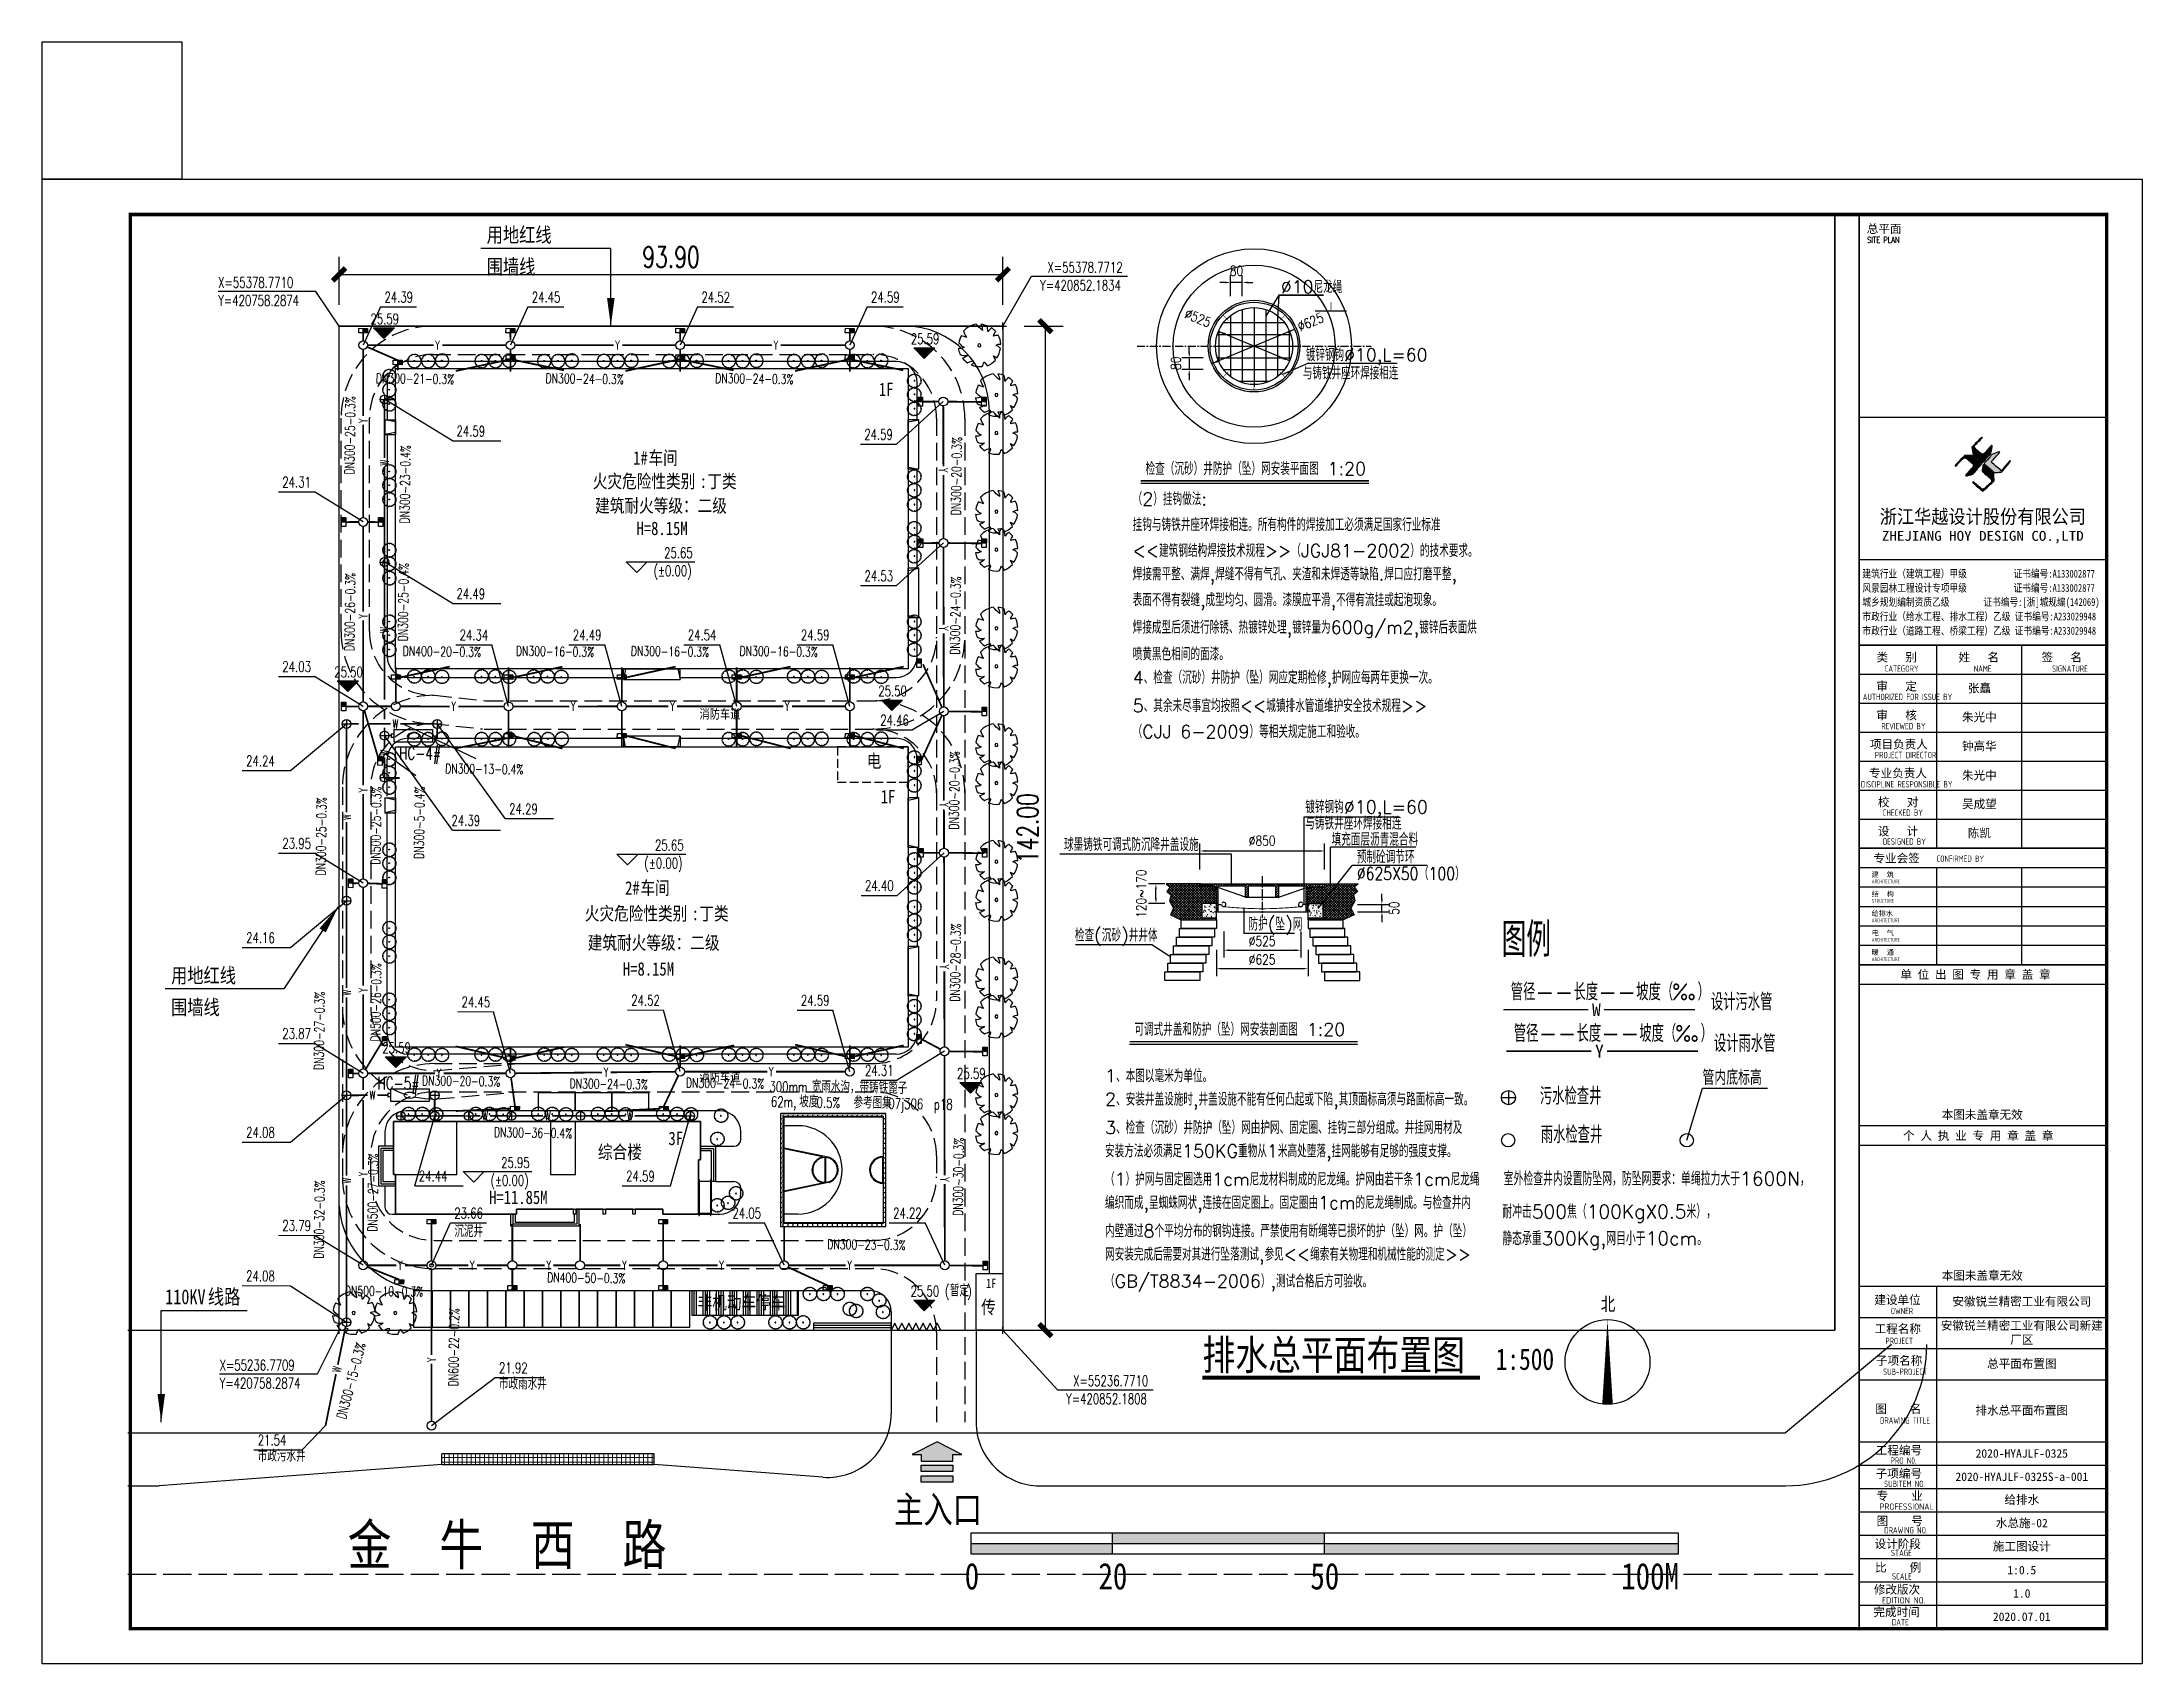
# Model space of a CAD drawing. Header units: millimetres. Extents: x 418357 to 841680, y 53918 to 109839.
# Drawn here: x 420716.3 to 421013.3, y 54963.5 to 55192.9 of the extents above; entities that cross this region are included whole.
import ezdxf
from ezdxf.enums import TextEntityAlignment as Align

# ---------------------------------------------------------------- set-up
doc = ezdxf.new("R2010")
doc.units = ezdxf.units.MM
for name, pattern in [('CENTER', [2, 1.25, -0.25, 0.25, -0.25]), ('CENTER2', [1.125, 0.75, -0.125, 0.125, -0.125]), ('DASH', [0.35, 0.25, -0.1]), ('X3', [5, 4, -1]), ('X5', [3, 2, -1])]:
    doc.linetypes.add(name, pattern=pattern)
for name, color, linetype in [('0 - 填充', 251, 'Continuous'), ('0 - 建筑控制线', 40, 'Continuous'), ('0 - 新建建筑', 7, 'Continuous'), ('0 - 消防车道', 40, 'Continuous'), ('0 - 绿化2', 74, 'Continuous'), ('0-建筑立面', 255, 'Continuous'), ('0000-填充', 187, 'Continuous'), ('0000-绘图辅助线', 8, 'CENTER'), ('0000-部件-井体部分', 7, 'Continuous'), ('0000-部件-井盖设施', 2, 'Continuous'), ('0000-部件名称', 7, 'Continuous'), ('0000-部件字体标注', 3, 'Continuous'), ('0000-部件线性标注', 2, 'Continuous'), ('0000-防护网部分', 44, 'Continuous'), ('0000-阴影', 8, 'Continuous'), ('DIM_COOR', 171, 'Continuous'), ('DIM_ELEV', 171, 'Continuous'), ('DIM_LEAD', 171, 'Continuous'), ('DIM_SYMB', 171, 'Continuous'), ('DIM_雨水', 3, 'Continuous'), ('DN_DIM', 3, 'Continuous'), ('LV', 3, 'Continuous'), ('PIPE-污水', 6, 'Continuous'), ('PIPE-雨水', 4, 'Continuous'), ('PKNG-TSRP', 83, 'Continuous'), ('PUB_DIM', 171, 'Continuous'), ('PUB_TEXT', 7, 'Continuous'), ('PUB_TITLE', 171, 'Continuous'), ('STAIR', 3, 'Continuous'), ('TEXT_污水', 7, 'Continuous'), ('TEXT_雨水', 7, 'Continuous'), ('TK', 4, 'Continuous'), ('TREE', 8, 'Continuous'), ('TWT_TEXT', 7, 'Continuous'), ('TWT_室外', 8, 'Continuous'), ('TWT_雨水口', 4, 'Continuous'), ('WELL_污水', 6, 'Continuous'), ('WELL_雨水', 4, 'Continuous'), ('WS_', 2, 'Continuous'), ('ZDH', 1, 'Continuous'), ('体育设施', 7, 'Continuous'), ('围墙线', 32, 'Continuous'), ('建设布局', 7, 'Continuous'), ('道路网', 7, 'Continuous')]:
    doc.layers.add(name, color=color, linetype=linetype)
doc.layers.add('0 - 已设计道路中心线', color=1, linetype='CENTER2', lineweight=50)
doc.layers.add('0 - 已设计道路边线', color=140, linetype='Continuous', lineweight=50)
doc.styles.add('-宋体', font='', dxfattribs={"width": 0.8})
doc.styles.add('_HZTXT', font='TXT', dxfattribs={"width": 0.8, "bigfont": 'HZTXT'})
doc.styles.add('_TCH_DIM', font='SIMPLEX', dxfattribs={"bigfont": 'GBCBIG'})
doc.styles.add('_TCH_DIM_T3', font='SIMPLEX', dxfattribs={"width": 0.705882, "bigfont": 'GBCBIG'})
doc.styles.add('_TWT_DIM', font='SIMPLEX', dxfattribs={"width": 0.8, "height": 3.5, "bigfont": 'HZTXT'})
doc.styles.add('_TWT_PIPETEXT', font='COMPLEX', dxfattribs={"width": 0.8, "height": 2.5, "bigfont": 'HZTXT'})
doc.styles.add('HT', font='simhei.ttf', dxfattribs={"width": 0.8})
doc.styles.add('ROMANS', font='ROMANS.shx', dxfattribs={"width": 0.8})
doc.styles.get("Standard").update_dxf_attribs({"font": 'txt', "bigfont": 'gbcbig.shx'})
doc.styles.add('TSSD_REIN', font='tssdeng.shx', dxfattribs={"width": 0.7, "bigfont": 'tssdchn.shx'})
doc.styles.add('图签宋体', font='', dxfattribs={"height": 300})
doc.styles.add('图签黑体', font='simhei.ttf', dxfattribs={"height": 550})
doc.styles.add('宋', font='', dxfattribs={"width": 0.8})
doc.styles.add('宋体', font='', dxfattribs={"width": 0.8})
doc.styles.get('-宋体').set_extended_font_data('SimSun')
doc.styles.get('图签宋体').set_extended_font_data('NSimSun')
doc.styles.get('宋').set_extended_font_data('SimSun')
doc.styles.get('宋体').set_extended_font_data('SimSun')
doc.linetypes.add('FENCELINE2', pattern='A,6.35,-2.54,[132,ltypeshp.shx,S=2.54,R=0,X=-2.54,Y=0],-2.54,25.4', length=36.83)
doc.dimstyles.new('_TCH_ARCH_M_M&&1', dxfattribs={"dimtxt": 2.975, "dimasz": 1.8, "dimexe": 2.5, "dimexo": 3, "dimgap": 1, "dimtad": 1, "dimzin": 0, "dimdsep": 46, "dimtxsty": '_TCH_DIM_T3', "dimblk": 'ARCHTICK', "dimcen": 0.09, "dimclrt": 7, "dimazin": 2, "dimtfac": 1, "dimtix": 1, "dimtmove": 2, "dimatfit": 3, "dimfxl": 0, "dimtolj": 1, "dimtzin": 0, "dimarcsym": 0})

msp = doc.modelspace()

# ---------------------------------------------------------------- texts
at = {"layer": 'DN_DIM', "style": '宋'}
for s, p in [('W', (420936.117, 55055.188)), ('Y', (420936.545, 55049.314))]:
    msp.add_text(s, height=1.8, dxfattribs=at).set_placement(p, align=Align.CENTER)
at = {"layer": 'PUB_TEXT', "lineweight": -2}
for s, height, style, width, p in [('用地红线', 2.103, 'HT', 0.8, (420779.173, 55164.614)), ('围墙线', 2.103, 'HT', 0.8, (420779.173, 55160.11)), ('X=55378.7712', 1.4875, '_TCH_DIM', 0.705882, (420858.494, 55160.33)), ('X=55378.7710', 1.4875, '_TCH_DIM', 0.705882, (420741.205, 55158.189)), ('Y=420852.1834', 1.4875, '_TCH_DIM', 0.705882, (420857.444, 55157.784)), ('Y=420758.2874', 1.4875, '_TCH_DIM', 0.705882, (420741.205, 55155.635)), ('25.59', 1.4875, '_TCH_DIM', 0.705882, (420762.726, 55153.021)), ('25.59', 1.4875, '_TCH_DIM', 0.705882, (420839.148, 55150.202)), ('车间', 1.8987, '宋体', 0.8, (420802.049, 55133.174)), ('1#', 1.8987, '宋体', 0.8, (420799.889, 55133.174)), ('火灾危险性类别', 1.8987, '宋体', 0.8, (420794.175, 55129.874)), (':', 1.899, '宋体', 0.8, (420809.297, 55129.874)), ('丁类', 1.8987, '宋体', 0.8, (420810.377, 55129.874)), ('建筑耐火等级：二级', 1.8987, '宋体', 0.8, (420794.5, 55126.414)), ('H=8.15M', 1.8987, '宋体', 0.8, (420800.358, 55123.203)), ('25.65', 1.4875, '_TCH_DIM', 0.705882, (420804.264, 55119.947)), ('(%%P0.00)', 1.4875, '_TCH_DIM', 0.705882, (420802.764, 55117.409)), ('25.50', 1.4875, '_TCH_DIM', 0.705882, (420757.611, 55103.095)), ('25.50', 1.4875, '_TCH_DIM', 0.705882, (420834.553, 55100.398)), ('电', 1.899, '宋体', 0.8, (420832.917, 55090.307)), ('1F', 1.8987, '宋体', 0.8, (420834.893, 55085.249)), ('25.65', 1.4875, '_TCH_DIM', 0.705882, (420802.974, 55078.591)), ('(%%P0.00)', 1.4875, '_TCH_DIM', 0.705882, (420801.474, 55076.054)), ('2#', 1.8987, '宋体', 0.8, (420798.749, 55072.349)), ('车间', 1.8987, '宋体', 0.8, (420800.909, 55072.349)), ('火灾危险性类别', 1.8987, '宋体', 0.8, (420793.044, 55068.734)), (':', 1.899, '宋体', 0.8, (420808.166, 55068.734)), ('丁类', 1.8987, '宋体', 0.8, (420809.247, 55068.734)), ('建筑耐火等级：二级', 1.8987, '宋体', 0.8, (420793.462, 55064.598)), ('用地红线', 2.103, 'HT', 0.8, (420734.537, 55059.869)), ('H=8.15M', 1.8987, '宋体', 0.8, (420798.435, 55060.897)), ('围墙线', 2.103, 'HT', 0.8, (420734.537, 55055.366)), ('25.59', 1.4875, '_TCH_DIM', 0.705882, (420764.403, 55049.94)), ('25.59', 1.4875, '_TCH_DIM', 0.705882, (420845.69, 55046.304)), ('综合楼', 1.8987, '宋体', 0.8, (420794.903, 55034.999)), ('3F', 1.8987, '宋体', 0.8, (420804.878, 55036.922)), ('25.95', 1.4875, '_TCH_DIM', 0.705882, (420781.209, 55033.706)), ('(%%P0.00)', 1.4875, '_TCH_DIM', 0.705882, (420779.709, 55031.168)), ('H=11.85M', 1.8987, '宋体', 0.8, (420779.509, 55028.59)), ('110KV', 2.103, 'HT', 0.8, (420733.696, 55014.42)), ('线路', 2.103, 'HT', 0.8, (420739.745, 55014.42)), ('25.50', 1.4875, '_TCH_DIM', 0.705882, (420839.127, 55015.527)), ('(', 1.488, '_TCH_DIM', 0.705882, (420843.977, 55015.527)), (')', 1.488, '_TCH_DIM', 0.705882, (420847.135, 55015.527)), ('1F', 1.3291, '宋体', 0.8, (420849.804, 55016.704, -0.879)), ('非机动车停车', 1.8987, '宋体', 0.8, (420808.99, 55013.719)), ('传', 1.899, '宋体', 0.8, (420849.104, 55013.061)), ('北', 1.899, '宋体', 0.8, (420936.722, 55013.496)), ('排水总平面布置图', 4.2532, '宋体', 0.8, (420880.404, 55005.134)), ('1:500', 3.038, '-宋体', 0.8, (420921.872, 55005.134)), ('X=55236.7709', 1.4875, '_TCH_DIM', 0.705882, (420741.404, 55005.064)), ('Y=420758.2874', 1.4875, '_TCH_DIM', 0.705882, (420741.404, 55002.51)), ('Y=420852.1808', 1.4875, '_TCH_DIM', 0.705882, (420861.115, 55000.296)), ('X=55236.7710', 1.4875, '_TCH_DIM', 0.705882, (420862.115, 55002.851)), ('主入口', 3.7975, '宋体', 0.8, (420836.802, 54983.485)), ('金', 5.696, '宋体', 0.8, (420759.499, 54977.563)), ('牛', 5.696, '宋体', 0.8, (420772.461, 54977.563)), ('路', 5.696, '宋体', 0.8, (420798.385, 54977.563)), ('西', 5.696, '宋体', 0.8, (420785.423, 54977.563))]:
    msp.add_text(s, height=height, dxfattribs=dict(at, style=style, width=width)).set_placement(p)
at = {"layer": 'PUB_TEXT', "lineweight": -2, "style": '_TCH_DIM'}
msp.add_text('暂定', height=1.6879, dxfattribs=at).set_placement((420844.677, 55015.527))
at = {"layer": 'TEXT_污水', "lineweight": -2, "style": '_TWT_PIPETEXT', "width": 0.64}
for rotation, p in [(90, (420765.354, 55133.022)), (90, (420765.354, 55109.359)), (90, (420765.354, 55092.016)), (90, (420759.967, 55082.889)), (90, (420759.967, 55058.063)), (0.20375, (420762.61, 55043.352)), (90, (420759.967, 55031.492)), (78.5368, (420758.519, 55004.665))]:
    msp.add_text('W', height=1.25, rotation=rotation, dxfattribs=at).set_placement(p)
for p in [(420765.855, 55095.866), (420778.532, 55040.431), (420787.372, 55040.431), (420799.027, 55040.431)]:
    msp.add_text('W', height=1.25, dxfattribs=at).set_placement(p)
at = {"layer": 'TEXT_雨水', "lineweight": -2, "style": '_TWT_PIPETEXT', "width": 0.64}
for p in [(420771.902, 55149.435), (420805.134, 55098.351), (420821.361, 55098.351), (420772.111, 55046.449), (420776.82, 55019.297), (420787.632, 55019.297), (420798.337, 55019.297), (420812.086, 55019.297), (420830.198, 55019.297)]:
    msp.add_text('Y', height=1.25, dxfattribs=at).set_placement(p)
for rotation, p in [(359.98262, (420797.363, 55149.431)), (0.01738, (420819.765, 55149.432)), (90, (420762.33, 55139.064)), (270.10012, (420843.137, 55132.673)), (90, (420762.33, 55111.403)), (270.0841, (420843.173, 55110.286)), (359.95687, (420774.191, 55098.345)), (0.04296, (420791.107, 55098.346)), (90, (420762.33, 55086.825)), (270.10505, (420843.214, 55085.38)), (270.12336, (420843.261, 55062.454)), (90, (420762.33, 55058.518)), (0.57294, (420795.756, 55046.581)), (359.98262, (420819.103, 55046.685)), (90, (420762.33, 55032.527)), (270.08463, (420843.314, 55032.376)), (360, (420766.634, 55019.297)), (90, (420772.002, 55006.252))]:
    msp.add_text('Y', height=1.25, rotation=rotation, dxfattribs=at).set_placement(p)
at = {"layer": 'TWT_TEXT', "color": 4, "lineweight": -2, "style": '_TCH_DIM', "width": 0.705882}
for s, height, rotation, p in [('24.39', 1.4875, 359.7529, (420764.703, 55156.112, 73.411)), ('24.45', 1.4875, 359.7529, (420785.54, 55156.112, 73.411)), ('24.52', 1.4875, 359.7529, (420809.535, 55156.104, 73.411)), ('24.59', 1.4875, 359.7529, (420833.525, 55156.112, 73.411)), ('DN300-21-0.3%', 1.36, 359.24281, (420763.494, 55144.705)), ('DN300-24-0.3%', 1.36, 359.24281, (420787.488, 55144.698)), ('DN300-24-0.3%', 1.36, 359.24281, (420811.479, 55144.705)), ('DN300-25-0.3%', 1.36, 89.24281, (420760.437, 55131.768)), ('24.59', 1.4875, 359.7529, (420832.564, 55136.694, 73.411)), ('DN300-20-0.3%', 1.36, 89.24281, (420846.211, 55125.988)), ('24.31', 1.4875, 359.7529, (420750.267, 55129.941, 73.411)), ('DN300-26-0.3%', 1.36, 89.24281, (420760.437, 55106.768)), ('24.53', 1.4875, 359.7529, (420832.599, 55116.694, 73.411)), ('DN300-24-0.3%', 1.36, 89.24281, (420846.066, 55106.278)), ('24.34', 1.4875, 359.7529, (420775.344, 55108.323, 73.411)), ('24.49', 1.4875, 359.7529, (420791.349, 55108.335, 73.411)), ('24.54', 1.4875, 359.7529, (420807.604, 55108.335, 73.411)), ('24.59', 1.4875, 359.7529, (420823.604, 55108.335, 73.411)), ('DN400-20-0.3%', 1.36, 359.24281, (420767.29, 55106.127)), ('DN300-16-0.3%', 1.36, 359.24281, (420783.295, 55106.139)), ('DN300-16-0.3%', 1.36, 359.24281, (420799.55, 55106.139)), ('DN300-16-0.3%', 1.36, 359.24281, (420814.925, 55106.139)), ('24.03', 1.4875, 359.7529, (420750.267, 55103.857, 73.411)), ('24.46', 1.4875, 359.7529, (420834.828, 55096.286, 73.411)), ('DN300-20-0.3%', 1.36, 89.24281, (420845.921, 55081.538)), ('DN500-25-0.3%', 1.36, 89.24281, (420764.117, 55076.572)), ('23.95', 1.4875, 359.7529, (420750.267, 55078.857, 73.411)), ('24.40', 1.4875, 359.7529, (420832.671, 55072.885, 73.411)), ('DN300-28-0.3%', 1.36, 89.24281, (420846.073, 55057.198)), ('DN500-26-0.3%', 1.36, 89.24281, (420764.117, 55051.572)), ('24.45', 1.4875, 359.7529, (420775.613, 55056.433, 73.411)), ('24.52', 1.4875, 359.7529, (420799.613, 55056.673, 73.411)), ('24.59', 1.4875, 359.7529, (420823.604, 55056.666, 73.411)), ('23.87', 1.4875, 359.7529, (420750.267, 55051.955, 73.411)), ('DN300-20-0.3%', 1.36, 359.24281, (420770.015, 55045.377)), ('DN300-24-0.3%', 1.36, 359.24281, (420790.89, 55044.963)), ('DN300-24-0.3%', 1.36, 359.24281, (420807.347, 55045.065)), ('24.31', 1.4875, 359.7529, (420832.666, 55046.745, 73.411)), ('300mm', 1.4875, 359.06807, (420819.142, 55044.466)), ('62m,', 1.4875, 359.06807, (420819.359, 55042.331)), ('0.5%', 1.4875, 359.06807, (420825.815, 55042.226)), ('07j306', 1.4875, 359.06807, (420835.957, 55042.06)), ('p18', 1.4875, 359.06807, (420842.406, 55041.955)), ('DN300-30-0.3%', 1.36, 89.24281, (420846.488, 55026.909)), ('DN500-27-0.3%', 1.36, 89.24281, (420763.688, 55024.67)), ('23.79', 1.4875, 359.7529, (420750.267, 55024.803, 73.411)), ('23.66', 1.4875, 359.7529, (420774.589, 55026.567, 73.411)), ('24.05', 1.4875, 359.7529, (420813.92, 55026.567, 73.411)), ('24.22', 1.4875, 359.7529, (420836.644, 55026.567, 73.411)), ('DN300-23-0.3%', 1.36, 359.24281, (420827.337, 55022.234)), ('DN500-10-0.3%', 1.36, 359.24281, (420759.105, 55015.657)), ('DN400-50-0.3%', 1.36, 359.24281, (420787.71, 55017.542)), ('DN600-22-0.2%', 1.36, 89.24281, (420775.125, 55002.79)), ('21.92', 1.4875, 359.7529, (420780.913, 55004.675, 73.411))]:
    msp.add_text(s, height=height, rotation=rotation, dxfattribs=at).set_placement(p)
at = {"layer": 'TWT_TEXT', "color": 6, "lineweight": -2, "style": '_TCH_DIM', "width": 0.705882}
for s, height, rotation, p in [('24.59', 1.4875, 359.7529, (420774.898, 55137.17, 73.411)), ('DN300-23-0.4%', 1.36, 89.24281, (420768.232, 55124.836)), ('DN300-25-0.4%', 1.36, 89.24281, (420767.991, 55108.167)), ('24.49', 1.4875, 359.7529, (420774.898, 55114.17, 73.411)), ('24.24', 1.4875, 359.7529, (420745.151, 55090.523, 73.411)), ('DN300-13-0.4%', 1.36, 359.24281, (420773.286, 55089.509)), ('DN300-25-0.3%', 1.36, 89.24281, (420756.371, 55075.049)), ('DN300-5-0.4%', 1.36, 89.24281, (420770.258, 55077.391)), ('24.29', 1.4875, 359.7529, (420782.347, 55083.738, 73.411)), ('24.39', 1.4875, 359.7529, (420774.195, 55082.096, 73.411)), ('24.16', 1.4875, 359.7529, (420745.151, 55065.523, 73.411)), ('DN300-27-0.3%', 1.36, 89.24281, (420756.103, 55047.54)), ('24.08', 1.4875, 359.7529, (420745.151, 55037.997, 73.411)), ('DN300-36-0.4%', 1.36, 359.24281, (420780.195, 55038.058)), ('DN300-32-0.3%', 1.36, 89.24281, (420756.103, 55020.856)), ('24.44', 1.4875, 359.7529, (420769.57, 55031.812, 73.411)), ('24.59', 1.4875, 359.7529, (420798.892, 55031.812, 73.411)), ('24.08', 1.4875, 359.7529, (420745.151, 55017.684, 73.411)), ('DN300-15-0.3%', 1.36, 75.20552, (420759.234, 54998.072)), ('21.54', 1.4875, 359.7529, (420746.791, 54994.469, 73.411))]:
    msp.add_text(s, height=height, rotation=rotation, dxfattribs=at).set_placement(p)
at = {"layer": 'TWT_TEXT', "lineweight": -2, "style": '_TCH_DIM', "width": 0.705882}
for s, p in [('HC-4#', (420766.75, 55091.461)), ('HC-5#', (420763.7, 55044.796))]:
    msp.add_text(s, height=1.785, rotation=359.64376, dxfattribs=at).set_placement(p)
at = {"layer": 'TWT_TEXT', "style": '_TCH_DIM'}
for s, height, p in [('图例', 4.8384, (420922.719, 55063.549)), ('管径--长度--坡度（‰）', 2.4192, (420924.003, 55057.391)), ('设计污水管', 2.4192, (420952.306, 55055.971)), ('管径--长度--坡度（‰）', 2.4192, (420924.431, 55051.517)), ('设计雨水管', 2.4192, (420952.734, 55050.097)), ('污水检查井', 2.4192, (420928.122, 55042.652)), ('雨水检查井', 2.4192, (420928.243, 55037.197)), ('室外检查井内设置防坠网，防坠网要求：单绳拉力大于1600N，', 1.93536, (420922.999, 55031.207)), ('耐冲击500焦（100KgX0.5米），', 1.93536, (420922.804, 55026.56)), ('静态承重300Kg,网目小于10cm。', 1.93536, (420922.804, 55022.758))]:
    msp.add_text(s, height=height, dxfattribs=at).set_placement(p)
at = {"layer": 'TWT_TEXT', "color": 4, "lineweight": -2, "style": '_TCH_DIM'}
for s, rotation, p in [('宽雨水沟，带铸铁篦子', 359.06807, (420825.141, 55044.369)), ('坡度', 359.06807, (420823.358, 55042.266)), ('参考图集', 359.06807, (420831.043, 55042.14)), ('沉泥井', 359.7529, (420774.589, 55023.92, 73.411)), ('市政雨水井', 359.7529, (420780.913, 55002.373, 73.411))]:
    msp.add_text(s, height=1.6879, rotation=rotation, dxfattribs=at).set_placement(p)
at = {"layer": 'TWT_TEXT', "lineweight": -2, "style": '_TWT_PIPETEXT', "width": 0.8}
msp.add_text('管内底标高', height=2.1, dxfattribs=at).set_placement((420951.122, 55045.438))
at = {"layer": 'TWT_TEXT', "color": 6, "lineweight": -2, "style": '_TCH_DIM'}
msp.add_text('市政污水井', height=1.6879, rotation=359.7529, dxfattribs=at).set_placement((420746.791, 54992.166, 73.411))

# ---------------------------------------------------------------- blocks, each defined once
blk = doc.blocks.new('cp')
at = {"color": 8}
blk.add_line((49359.91, 21065.08), (49359.91, 21065.08), dxfattribs=at)
at = {"layer": '围墙线', "color": 8, "linetype": 'Continuous'}
for p, q in [((49359.91, 21072.08), (49358.91, 21071.58)), ((49358.91, 21071.58), (49359.91, 21071.08)), ((49359.91, 21071.08), (49358.91, 21070.58)), ((49358.91, 21070.58), (49359.91, 21070.08)), ((49359.91, 21070.08), (49358.91, 21069.58)), ((49358.91, 21069.58), (49359.91, 21069.08)), ((49359.91, 21069.08), (49358.91, 21068.58)), ((49359.91, 21069.08), (49358.91, 21068.58)), ((49358.91, 21068.58), (49359.91, 21068.08)), ((49358.91, 21068.58), (49359.91, 21068.08)), ((49359.91, 21068.08), (49358.91, 21067.58)), ((49358.91, 21067.58), (49359.91, 21067.08)), ((49359.91, 21067.08), (49358.91, 21066.58)), ((49358.91, 21066.58), (49359.91, 21066.08)), ((49359.91, 21066.08), (49358.91, 21065.58)), ((49358.91, 21065.58), (49359.91, 21065.08)), ((49359.91, 21065.08), (49358.91, 21065.08)), ((49358.91, 21065.08), (49358.91, 21054.08)), ((49359.26, 21065.08), (49359.26, 21054.08)), ((49359.56, 21065.08), (49359.56, 21054.08)), ((49359.91, 21054.08), (49359.91, 21065.08)), ((49358.91, 21054.08), (49359.91, 21054.08))]:
    blk.add_line(p, q, dxfattribs=at)
blk = doc.blocks.new('$plan$00003853')
at = {"layer": '0 - 绿化2', "color": 8}
blk.add_lwpolyline([(227, 1020, -0.0647787), (482, 928, -0.1405018), (396, 691, 0.0226934), (675, 782, -0.0794517), (887, 533, 0.1678905), (592, 468, 0.0273152), (999, 345, -0.1722772), (998, -362, -0.0667229), (654, -389, -0.0623047), (849, -572, -0.091342), (592, -836, -0.1434388), (285, -705, 0.2132934), (366, -986, -0.068191), (89, -1047, -0.2787536), (-132, -757, 0.2212102), (-146, -1029, -0.0810685), (-464, -929, 0.0348218), (-501, -626, 0.431768), (-644, -818, -0.134445), (-967, -375, -0.0548289), (-808, -178, 0.035323), (-1051, -141, -0.1158472), (-1001, 342), (-767, 368), (-931, 457, -0.1207895), (-611, 836, -0.1929538), (-378, 705, 0.2486704), (-432, 953, -0.109754), (15, 1047, -0.045563), (77, 823, 0.1661264)], format="xyb", close=True, dxfattribs=at)
blk.add_circle((13, -7), 75.6, dxfattribs=at)
blk = doc.blocks.new('JTTT')
h = blk.add_hatch(color=1)
h.paths.add_polyline_path([(-3, -2.4), (-3, -3.6), (3, -3.6), (3, -2.4), (4.7, -2.4), (0, 0), (-4.7, -2.4)])
h.paths.add_polyline_path([(3, -5.6), (-3, -5.6), (-3, -4.4), (3, -4.4)])
h.paths.add_polyline_path([(3, -7.6), (-3, -7.6), (-3, -6.4), (3, -6.4)])
blk.add_lwpolyline([(-3, -2.4), (-3, -3.6), (3, -3.6), (3, -2.4), (4.7, -2.4), (0, 0), (-4.7, -2.4), (-3, -2.4)])
for points in [[(3, -5.6), (-3, -5.6), (-3, -4.4), (3, -4.4)], [(3, -7.6), (-3, -7.6), (-3, -6.4), (3, -6.4)]]:
    blk.add_lwpolyline(points, close=True)
blk = doc.blocks.new('BRANCHD', base_point=(0.5, 0.5))
at = {"color": 8}
for p, q in [((0.95, 0.74), (0.93, 0.75)), ((0.96, 0.69), (0.95, 0.74)), ((0.97, 0.69), (0.96, 0.69)), ((0.99, 0.67), (0.97, 0.69)), ((0.97, 0.59), (0.99, 0.59)), ((0.97, 0.57), (0.97, 0.59)), ((1.01, 0.55), (0.97, 0.57)), ((0.98, 0.65), (0.99, 0.67)), ((1, 0.62), (0.98, 0.65)), ((0.99, 0.59), (1, 0.62)), ((1, 0.5), (1.01, 0.52)), ((1.01, 0.52), (1.01, 0.55))]:
    blk.add_line(p, q, dxfattribs=at)
blk = doc.blocks.new('M_F16')
at = {"xscale": 1016, "yscale": 1016, "zscale": 1016}
for rotation in [150, 180, 120, 90, 59.99999999999999, 30, 330.0000000000001, 210, 240, 270, 300.0000000000001]:
    blk.add_blockref('BRANCHD', (3, 9), dxfattribs=dict(at, rotation=rotation))
blk.add_blockref('BRANCHD', (3, 9), dxfattribs=at)
at = {"width": 0.8, "flags": 9}
for tag in ['YSIZE', 'XSIZE']:
    blk.add_attdef(tag, (0, 0), '', height=0.2, dxfattribs=at)
blk = doc.blocks.new('SHU1')
at = {"layer": 'LV', "color": 8, "lineweight": -2}
for radius in [137, 92.1]:
    blk.add_circle((214, 644), radius, dxfattribs=at)
at = {"layer": 'LV', "color": 8, "xscale": 4.5, "yscale": 4.5, "zscale": 4.5}
blk.add_blockref('M_F16', (267, 678), dxfattribs=at)
blk = doc.blocks.new('A$C7F6F64A1')
h = blk.add_hatch(color=256)
h.paths.add_polyline_path([(20.95, 7.35), (0.95, 7.35), (0.95, 5.85), (20.95, 5.85)])
h.paths.add_polyline_path([(50.95, 8.85), (20.95, 8.85), (20.95, 7.35), (50.95, 7.35)])
h.paths.add_polyline_path([(100.95, 7.35), (50.95, 7.35), (50.95, 5.85), (100.95, 5.85)])
for p, q in [((0.95, 5.85), (0.95, 8.85)), ((0.95, 7.35), (100.95, 7.35)), ((20.95, 5.85), (20.95, 8.85)), ((50.95, 5.85), (50.95, 8.85))]:
    blk.add_line(p, q)
blk.add_lwpolyline([(0.95, 8.85), (100.95, 8.85), (100.95, 5.85), (0.95, 5.85)], close=True)
at = {"layer": 'PUB_TEXT', "lineweight": -2, "style": 'HT', "width": 0.8}
for s, height, p in [('0', 3.76, (0.04, 0.85)), ('20', 3.755, (18.96, 0.85)), ('50', 3.755, (48.93, 0.85)), ('100M', 3.755, (92.89, 0.85))]:
    blk.add_text(s, height=height, dxfattribs=at).set_placement(p)
blk = doc.blocks.new('A$C33FC64F1')
at = {"layer": '体育设施'}
for p, q in [((0.1, 0.1), (0.1, 15.1)), ((0.1, 15.1), (14.1, 15.1)), ((2.05, 13.85), (0.1, 13.85)), ((5.56, 9.47), (0.1, 10.6)), ((6.33, 9.4), (0.12, 10.7)), ((4.79, 9.08), (4.85, 9)), ((4.83, 9.11), (4.89, 9.03)), ((5.85, 9.35), (5.85, 5.85)), ((5.95, 9.35), (5.95, 5.85)), ((14.05, 5.8), (14.05, 9.4)), ((4.05, 7.63), (4.15, 7.63)), ((4.05, 7.58), (4.15, 7.58)), ((4.22, 6.82), (4.31, 6.87)), ((4.24, 6.77), (4.33, 6.82)), ((4.25, 8.43), (4.34, 8.38)), ((4.27, 8.47), (4.36, 8.43)), ((4.75, 6.15), (4.81, 6.23)), ((4.79, 6.12), (4.85, 6.2)), ((5.56, 5.73), (0.1, 4.6)), ((6.33, 5.8), (0.12, 4.5)), ((2.05, 1.35), (0.1, 1.35)), ((14.1, 0.1), (0.1, 0.1))]:
    blk.add_line(p, q, dxfattribs=at)
blk.add_lwpolyline([(14.1, 0), (0, 0), (0, 15.2), (14.1, 15.2), (14.1, 0)], close=True, dxfattribs=at)
for centre, radius, start, end in [((2.05, 7.6), 6.25, 270, 90), ((5.9, 7.6), 1.85, 126.8189, 151.8608), ((5.9, 7.6), 1.75, 126.828, 151.8481), ((5.9, 7.6), 1.85, 100.2284, 125.2702), ((5.9, 7.6), 1.75, 91.5918, 125.1632), ((5.9, 7.6), 1.75, 271.5918, 88.4082), ((5.9, 7.6), 1.85, 288.3314, 79.9498), ((14.1, 7.6), 1.9, 90, 270), ((14.1, 7.6), 1.8, 90, 270), ((5.9, 7.6), 1.85, 153.4095, 179.0817), ((5.9, 7.6), 1.85, 180.6303, 204.9571), ((5.9, 7.6), 1.75, 153.3571, 179.0255), ((5.9, 7.6), 1.75, 180.6576, 204.8155), ((5.9, 7.6), 1.85, 206.5058, 231.4034), ((5.9, 7.6), 1.75, 206.4626, 231.3382), ((5.9, 7.6), 1.85, 232.9522, 259.7716), ((5.9, 7.6), 1.75, 232.9753, 268.4082)]:
    blk.add_arc(centre, radius, start, end, dxfattribs=at)
blk = doc.blocks.new('A$C33EE2192')
at = {"color": 8}
blk.add_lwpolyline([(2100, 14840), (45540, 14840), (45540, 9400), (45240, 9400), (45240, 1700), (40200, 1700), (40200, 2400), (36295, 2400), (36295, 1700), (35945, 1700), (35945, 2400), (32095, 2400), (32095, 1700), (31745, 1700), (31745, 2400), (27895, 2400), (27895, 1700), (27545, 1700), (27545, 2400), (19495, 2400), (19495, 1700), (2400, 1700), (2400, 7300), (2100, 7300), (2100, 14840), (45540, 14840)], close=True, dxfattribs=at)
at = {"layer": 'STAIR', "color": 8}
for p, q in [((45540, 10720), (47040, 10720)), ((47040, 10720), (47040, 1820)), ((45300, 6320), (45240, 6320)), ((46920, 6320), (45360, 6320)), ((47640, 6320), (46980, 6320)), ((18720, 0), (18720, 1700)), ((18720, 1700), (19320, 1700)), ((28320, 0), (18720, 0)), ((19320, 1700), (19320, 600)), ((19320, 600), (27720, 600)), ((27720, 600), (27720, 1700)), ((28320, 2400), (28320, 0)), ((45300, 1820), (45240, 1820)), ((46920, 1820), (45360, 1820)), ((47040, 1820), (46980, 1820))]:
    blk.add_line(p, q, dxfattribs=at)
for points in [[(2100, 11320), (0, 11320), (0, 5720), (2400, 5720)], [(2100, 11020), (300, 11020), (300, 6020), (2400, 6020)], [(2100, 10720), (600, 10720), (600, 6320), (2400, 6320)], [(45540, 11320), (47640, 11320), (47640, 6320)], [(45540, 11020), (47340, 11020), (47340, 6320)], [(28020, 2400), (28020, 300), (19020, 300), (19020, 1700)]]:
    blk.add_lwpolyline(points, dxfattribs=at)
for points in [[(45300, 1520), (45360, 1520), (45360, 6620), (45300, 6620), (45300, 1520)], [(46920, 1520), (46980, 1520), (46980, 6620), (46920, 6620), (46920, 1520)]]:
    blk.add_lwpolyline(points, close=True, dxfattribs=at)
blk = doc.blocks.new('A$C18C27DA3')
at = {"layer": '0-建筑立面', "color": 8}
blk.add_lwpolyline([(73980, 1500), (1500, 1500), (1500, 43980), (73980, 43980)], close=True, dxfattribs=at)
at = {"layer": 'STAIR', "color": 8, "lineweight": -2}
for p, q in [((0, 36740), (0, 34640)), ((0, 36740), (1500, 36740)), ((1500, 36440), (0, 36740)), ((1500, 36740), (1500, 34640)), ((75480, 36740), (73980, 36740)), ((73980, 29740), (73980, 36740)), ((73980, 36440), (75480, 36740)), ((75480, 29740), (75480, 36740)), ((1500, 34940), (0, 34640)), ((0, 34640), (1500, 34640)), ((73980, 30040), (75480, 29740)), ((75480, 29740), (73980, 29740)), ((75480, 15740), (73980, 15740)), ((73980, 8740), (73980, 15740)), ((73980, 15440), (75480, 15740)), ((75480, 8740), (75480, 15740)), ((73980, 9040), (75480, 8740)), ((75480, 8740), (73980, 8740)), ((33740, 0), (33740, 1500)), ((33740, 1500), (41740, 1500)), ((34040, 1500), (33740, 0)), ((41440, 1500), (41740, 0)), ((41740, 0), (41740, 1500)), ((33740, 0), (41740, 0))]:
    blk.add_line(p, q, dxfattribs=at)
blk = doc.blocks.new('A$C3CD84E03')
at = {"layer": '0-建筑立面', "color": 8}
blk.add_lwpolyline([(1500, 42480), (73980, 42480), (73980, 0), (1500, 0)], close=True, dxfattribs=at)
at = {"layer": 'STAIR', "color": 8, "lineweight": -2}
for p, q in [((41740, 43980), (33740, 43980)), ((33740, 43980), (33740, 42480)), ((34040, 42480), (33740, 43980)), ((41740, 42480), (33740, 42480)), ((41440, 42480), (41740, 43980)), ((41740, 43980), (41740, 42480)), ((0, 35240), (0, 33140)), ((0, 35240), (1500, 35240)), ((1500, 34940), (0, 35240)), ((1500, 33440), (0, 33140)), ((0, 33140), (1500, 33140)), ((1500, 35240), (1500, 33140)), ((75480, 35240), (73980, 35240)), ((73980, 28240), (73980, 35240)), ((73980, 34940), (75480, 35240)), ((75480, 28240), (75480, 35240)), ((73980, 28540), (75480, 28240)), ((75480, 28240), (73980, 28240)), ((75480, 14240), (73980, 14240)), ((73980, 7240), (73980, 14240)), ((73980, 13940), (75480, 14240)), ((75480, 7240), (75480, 14240)), ((73980, 7540), (75480, 7240)), ((75480, 7240), (73980, 7240))]:
    blk.add_line(p, q, dxfattribs=at)
blk = doc.blocks.new('rqwr')
at = {"layer": '0 - 消防车道', "color": 8, "linetype": 'DASH', "ltscale": 10}
for p, q in [((420772.29, 55378.77), (420833.79, 55378.77)), ((420771.59, 55374.77), (420833.79, 55374.77)), ((420758.59, 55335.57), (420758.59, 55365.77)), ((420762.59, 55335.57), (420762.59, 55365.77)), ((420842.79, 55365.77), (420842.79, 55312.79)), ((420846.79, 55365.77), (420846.79, 55312.79)), ((420771.77, 55326.57), (420779.01, 55325.79)), ((420779.01, 55325.79), (420833.79, 55325.79)), ((420771.34, 55322.6), (420778.58, 55321.81)), ((420778.8, 55321.79), (420833.79, 55321.79)), ((420758.77, 55313.57), (420758.77, 55258.48)), ((420762.77, 55313.57), (420762.77, 55282.47)), ((420842.79, 55312.79), (420842.79, 55283.47)), ((420846.79, 55312.79), (420846.79, 55223.77)), ((420771.77, 55274.47), (420833.79, 55274.47)), ((420771.77, 55273.47), (420783.54, 55274.47)), ((420783.54, 55274.47), (420833.79, 55274.47)), ((420771.77, 55270.47), (420833.79, 55270.47)), ((420772.11, 55269.49), (420783.88, 55270.49)), ((420762.77, 55258.48), (420762.77, 55261.47)), ((420842.79, 55261.47), (420842.79, 55258.48)), ((420771.77, 55249.48), (420833.79, 55249.48)), ((420771.77, 55245.48), (420833.79, 55245.48)), ((420842.79, 55236.48), (420842.79, 55223.77))]:
    blk.add_line(p, q, dxfattribs=at)
for centre, radius, start, end in [((420771.59, 55365.77), 13, 90, 180), ((420833.79, 55365.77), 13, 0, 90), ((420771.59, 55365.77), 9, 90, 180), ((420833.79, 55365.77), 9, 0, 90), ((420771.59, 55335.57), 13, 180, 270), ((420771.59, 55335.57), 9, 180, 270), ((420833.79, 55334.79), 9, 270, 0), ((420833.79, 55334.79), 13, 270, 0), ((420771.77, 55313.57), 13, 90, 180), ((420833.79, 55312.79), 13, 0, 90), ((420771.77, 55313.57), 9, 90, 180), ((420833.79, 55312.79), 9, 0, 90), ((420771.77, 55282.47), 13, 180, 270), ((420771.77, 55282.47), 9, 180, 270), ((420833.79, 55283.47), 9, 270, 0), ((420771.77, 55261.47), 13, 90, 180), ((420771.77, 55261.47), 9, 90, 180), ((420833.79, 55261.47), 9, 360, 90), ((420771.77, 55258.48), 13, 180, 270), ((420771.77, 55258.48), 9, 180, 270), ((420833.79, 55258.48), 9, 270, 360), ((420833.79, 55236.48), 9, 0, 90)]:
    blk.add_arc(centre, radius, start, end, dxfattribs=at)
at = {"layer": 'PUB_TEXT', "color": 8, "lineweight": -2, "style": '宋体', "width": 0.8}
for s, height, p in [('1F', 1.899, (420834.64, 55368.88)), ('消防车道', 1.329, (420809.26, 55323.26)), ('消防车道', 1.329, (420809.26, 55271.95))]:
    blk.add_text(s, height=height, dxfattribs=at).set_placement(p)
blk = doc.blocks.new('$TwtSys$00000353')
at = {"color": 6}
for p, q in [((-0.5, 0.133), (-0.58, 0.133)), ((-0.58, 0.133), (-0.58, -0.133)), ((-0.5, 0.5), (0.5, 0.5)), ((-0.5, -0.5), (-0.5, 0.5)), ((0.5, 0.5), (0.5, -0.5)), ((-0.5, -0.133), (-0.58, -0.133)), ((0.5, -0.5), (-0.5, -0.5))]:
    blk.add_line(p, q, dxfattribs=at)
at = {"color": 6, "const_width": 0.02}
blk.add_lwpolyline([(-0.5, 0.133), (-0.58, 0.133), (-0.58, -0.133), (-0.5, -0.133)], dxfattribs=at)
blk.add_lwpolyline([(-0.5, 0.5), (0.5, 0.5), (0.5, -0.5), (-0.5, -0.5)], close=True, dxfattribs=at)
at = {"color": 6}
blk.add_ellipse((0, 0), major_axis=(0, 0.25), ratio=0.6, start_param=4.712389, end_param=10.995574, dxfattribs=at)
blk = doc.blocks.new('$TwtSys$00000424')
for p, q in [((-500, 250), (500, 250)), ((-500, -250), (-500, 250)), ((0, -250), (0, 250)), ((500, 250), (500, -250)), ((500, -250), (-500, -250))]:
    blk.add_line(p, q)
blk.add_solid([(0, 250), (500, 250), (0, -250), (500, -250)])
blk = doc.blocks.new('13245')
at = {"layer": '0000-绘图辅助线', "linetype": 'CENTER'}
blk.add_line((454984.94, 3437874.7), (455021.72, 3437874.7), dxfattribs=at)
at = {"layer": '0000-部件-井体部分'}
for radius in [15.31, 12.73, 7.2, 6.91]:
    blk.add_circle((455003.33, 3437874.7), radius, dxfattribs=at)
at = {"layer": '0000-部件名称', "extrusion": (-3.93868e-32, 3.21629e-16, -1)}
blk.add_line((455021.37, 3437853.11, 32.81), (454985.54, 3437853.11, 32.81), dxfattribs=at)
at = {"layer": '0000-部件名称', "extrusion": (-3.93868e-32, 3.21629e-16, -1), "const_width": 0.229, "elevation": -32.81}
blk.add_lwpolyline([(-455021.37, 3437853.53), (-454985.54, 3437853.53)], dxfattribs=at)
at = {"layer": '0000-部件字体标注'}
for p, q in [((455007.21, 3437882.69), (455005.17, 3437879.43)), ((455007.21, 3437882.69), (455007.02, 3437879.03)), ((455007.21, 3437882.69), (455014.27, 3437882.69)), ((455014.27, 3437882.69), (455007.21, 3437882.69)), ((455011.88, 3437872.02), (455007.79, 3437870.24)), ((455011.88, 3437872.02), (455025.83, 3437872.02))]:
    blk.add_line(p, q, dxfattribs=at)
at = {"layer": '0000-部件线性标注', "color": 2}
for p, q in [((454998.81, 3437884.7), (454997.98, 3437884.7)), ((455001.49, 3437884.7), (454999.64, 3437884.7)), ((455002.32, 3437884.7), (455003.14, 3437884.7)), ((454993.15, 3437873.69), (454993.15, 3437874.52)), ((454993.15, 3437872.86), (454993.15, 3437871.02)), ((454993.15, 3437870.19), (454993.15, 3437869.36))]:
    blk.add_line(p, q, dxfattribs=at)
at = {"layer": '0000-部件线性标注'}
for p, q in [((454999.64, 3437882.53), (454999.64, 3437885.86)), ((455001.49, 3437882.53), (455001.49, 3437885.86)), ((454996.68, 3437871.95), (455009.71, 3437877.35)), ((455008.92, 3437872.39), (454997.74, 3437877.02)), ((454995.32, 3437872.86), (454992, 3437872.86)), ((454995.32, 3437871.02), (454992, 3437871.02))]:
    blk.add_line(p, q, dxfattribs=at)
at = {"layer": '0000-部件线性标注', "color": 2}
for points in [[(454998.81, 3437884.84), (454998.81, 3437884.57), (454999.64, 3437884.7)], [(455002.32, 3437884.84), (455002.32, 3437884.57), (455001.49, 3437884.7)], [(454993.01, 3437873.69), (454993.29, 3437873.69), (454993.15, 3437872.86)], [(454993.01, 3437870.19), (454993.29, 3437870.19), (454993.15, 3437871.02)]]:
    blk.add_solid(points, dxfattribs=at)
at = {"layer": '0000-部件线性标注'}
for points in [[(455008.58, 3437877.08), (455008.72, 3437876.73), (455009.71, 3437877.35)], [(454998.88, 3437876.75), (454998.73, 3437876.4), (454997.74, 3437877.02)], [(454997.67, 3437872.57), (454997.81, 3437872.21), (454996.68, 3437871.95)], [(455007.93, 3437873.01), (455007.78, 3437872.65), (455008.92, 3437872.39)]]:
    blk.add_solid(points, dxfattribs=at)
at = {"layer": '0000-防护网部分'}
for p, q in [((455003.33, 3437880.75), (455003.33, 3437868.36)), ((454998.53, 3437878.39), (455008.12, 3437878.39)), ((454999.64, 3437879.5), (454999.64, 3437869.91)), ((455001.49, 3437880.46), (455001.49, 3437868.94)), ((455005.17, 3437880.46), (455005.17, 3437868.94)), ((455007.02, 3437879.5), (455007.02, 3437869.91)), ((455012.96, 3437880.23), (455017.86, 3437880.23)), ((454997.28, 3437874.7), (455009.38, 3437874.7)), ((454997.57, 3437876.55), (455009.09, 3437876.55)), ((454997.8, 3437877.15), (454997.8, 3437872.25)), ((455008.86, 3437877.15), (455008.86, 3437872.25)), ((454997.57, 3437872.86), (455009.09, 3437872.86)), ((454998.53, 3437871.02), (455008.12, 3437871.02)), ((454998.53, 3437871.02), (455008.12, 3437871.02)), ((455000.88, 3437869.17), (455005.78, 3437869.17))]:
    blk.add_line(p, q, dxfattribs=at)
at = {"layer": '0000-防护网部分', "color": 6, "const_width": 0.0922}
for points in [[(455015.41, 3437881.61), (455015.41, 3437880.4)], [(454998.44, 3437879.59), (454999.3, 3437878.73)], [(455008.22, 3437879.59), (455007.36, 3437878.73)], [(454996.42, 3437874.7), (454997.63, 3437874.7)], [(455010.24, 3437874.7), (455009.03, 3437874.7)], [(454998.44, 3437869.81), (454999.3, 3437870.67)], [(455008.22, 3437869.81), (455007.36, 3437870.67)], [(455003.33, 3437867.79), (455003.33, 3437869)]]:
    blk.add_lwpolyline(points, dxfattribs=at)
at = {"layer": '0000-防护网部分', "color": 6}
blk.add_circle((455003.33, 3437874.7), 6.05, dxfattribs=at)
at = {"layer": '0000-部件字体标注', "style": '_TCH_DIM'}
for s, p in [('%%C10尼龙绳', (455007.54, 3437883.01)), ('镀锌钢钩%%C10,L=60', (455011.48, 3437872.34)), ('与铸铁井座环焊接相连', (455011.01, 3437869.46))]:
    blk.add_text(s, height=2, dxfattribs=at).set_placement(p)
at = {"layer": '0000-部件字体标注', "style": '_TWT_DIM', "width": 0.8}
for s, rotation, p in [('∅525', 337.5, (454992.27, 3437879.22)), ('∅625', 22.5, (455010.55, 3437876.98))]:
    blk.add_text(s, height=1.536, rotation=rotation, dxfattribs=at).set_placement(p)
at = {"layer": '0000-部件字体标注', "insert": (455000.56, 3437886.53), "char_height": 1.536, "attachment_point": 5, "style": '_TWT_DIM'}
blk.add_mtext('80', dxfattribs=at)
at = {"layer": '0000-部件字体标注', "insert": (454991.05, 3437872), "char_height": 1.536, "attachment_point": 5, "rotation": 90, "style": '_TWT_DIM'}
blk.add_mtext('80', dxfattribs=at)
at = {"layer": 'TWT_TEXT', "style": '_TCH_DIM'}
for s, p in [('检查（沉砂）井防护（坠）网安装平面图 1:20', (454986.28, 3437854.44)), ('（2）挂钩做法:', (454984.26, 3437849.68)), ('挂钩与铸铁井座环焊接相连。所有构件的焊接加工必须满足国家行业标准', (454984.26, 3437845.64)), ('<<建筑钢结构焊接技术规程>>（JGJ81-2002）的技术要求。', (454984.26, 3437841.56)), ('焊接需平整、满焊,焊缝不得有气孔、夹渣和未焊透等缺陷.焊口应打磨平整,', (454984.26, 3437837.88)), ('表面不得有裂缝,成型均匀、圆滑。漆膜应平滑,不得有流挂或起泡现象。', (454984.26, 3437833.82)), ('焊接成型后须进行除锈、热镀锌处理,镀锌量为600g/m2,镀锌后表面烘', (454984.26, 3437829.51)), ('喷黄黑色相间的面漆。', (454984.26, 3437825.31)), ('4、检查（沉砂）井防护（坠）网应定期检修,护网应每两年更换一次。', (454984.26, 3437821.63)), ('5、其余未尽事宜均按照<<城镇排水管道维护安全技术规程>>', (454984.26, 3437817.19)), ('（CJJ 6-2009）等相关规定施工和验收。', (454984.26, 3437813.12))]:
    blk.add_text(s, height=2.016, dxfattribs=at).set_placement(p)
blk = doc.blocks.new('*X129')
at = {"layer": '0000-阴影'}
for p, q in [((96767.9, 21766.4), (96769.2, 21767.7)), ((96768.3, 21758.9), (96779.6, 21770.2)), ((96775.2, 21757.9), (96779.4, 21762.1)), ((96780.9, 21763.7), (96787.4, 21770.2)), ((96788.8, 21763.7), (96795.3, 21770.2)), ((96796.7, 21763.7), (96802.5, 21769.5)), ((96804.5, 21763.7), (96808.5, 21767.7)), ((96812.4, 21763.7), (96816.4, 21767.7)), ((96820.2, 21763.7), (96824.2, 21767.7)), ((96828.1, 21763.7), (96832.1, 21767.7)), ((96835.9, 21763.7), (96839.9, 21767.7)), ((96843.8, 21763.7), (96847.8, 21767.7)), ((96851.7, 21763.7), (96855.7, 21767.7)), ((96859.5, 21763.7), (96863.5, 21767.7)), ((96867.4, 21763.7), (96871.4, 21767.7)), ((96873.6, 21762), (96881.7, 21770.2)), ((96873.6, 21754.2), (96887.5, 21768)), ((96873.6, 21746.3), (96883.6, 21756.3)), ((96873.6, 21738.5), (96883.6, 21748.5)), ((96873.6, 21730.6), (96883.6, 21740.6)), ((96876, 21725.2), (96883.6, 21732.8)), ((96890.9, 21763.7), (96894.9, 21767.7)), ((96898.8, 21763.7), (96902.8, 21767.7)), ((96906.7, 21763.7), (96910.7, 21767.7)), ((96914.5, 21763.7), (96918.5, 21767.7)), ((96922.4, 21763.7), (96926.4, 21767.7)), ((96930.2, 21763.7), (96930.4, 21763.8))]:
    blk.add_line(p, q, dxfattribs=at)
blk = doc.blocks.new('*X130')
at = {"layer": '0000-阴影'}
for p, q in [((96930.4, 21763.8), (96934.2, 21767.7)), ((96938.1, 21763.7), (96942.1, 21767.7)), ((96945.9, 21763.7), (96949.9, 21767.7)), ((96953.8, 21763.7), (96957.8, 21767.7)), ((96961.7, 21763.7), (96965.7, 21767.7)), ((96969.5, 21763.7), (96976, 21770.2)), ((96976.9, 21763.1), (96981.9, 21768.1)), ((96977.1, 21755.5), (96989.2, 21767.7)), ((96977.1, 21747.7), (96987.1, 21757.7)), ((96977.1, 21739.8), (96987.1, 21749.8)), ((96977.1, 21732), (96987.1, 21742)), ((96978.2, 21725.2), (96987.1, 21734.1)), ((96986, 21725.2), (96987.1, 21726.3)), ((96993.1, 21763.7), (96997.1, 21767.7)), ((97001, 21763.7), (97005, 21767.7)), ((97008.8, 21763.7), (97012.8, 21767.7)), ((97016.7, 21763.7), (97020.7, 21767.7)), ((97024.5, 21763.7), (97028.5, 21767.7)), ((97032.4, 21763.7), (97036.4, 21767.7)), ((97040.2, 21763.7), (97044.2, 21767.7)), ((97048.1, 21763.7), (97052.1, 21767.7)), ((97056, 21763.7), (97062.5, 21770.2)), ((97063.8, 21763.7), (97070.3, 21770.2)), ((97071.7, 21763.7), (97078.2, 21770.2)), ((97079.5, 21763.7), (97086, 21770.2)), ((97081.6, 21757.9), (97091.4, 21767.7)), ((97089.5, 21757.9), (97092.5, 21760.9))]:
    blk.add_line(p, q, dxfattribs=at)
blk = doc.blocks.new('*X131')
at = {"layer": '0000-阴影'}
for p, q in [((97080.4, 21740.9), (97091.9, 21752.4)), ((97080.4, 21733.1), (97085.9, 21738.6)), ((97080.4, 21725.2), (97085.9, 21730.7)), ((97080.4, 21717.3), (97085.9, 21722.8)), ((97080.4, 21709.5), (97085.9, 21715)), ((97080.4, 21701.6), (97085.9, 21707.1)), ((97080.4, 21693.8), (97085.9, 21699.3)), ((97080.7, 21749.1), (97085.1, 21753.5)), ((97091.9, 21752.4), (97098.6, 21759.1)), ((97093.5, 21746.2), (97098.3, 21751)), ((97094, 21762.4), (97100.2, 21768.7)), ((97099.6, 21760.2), (97108.1, 21768.7)), ((97100.9, 21769.3), (97101.7, 21770.2)), ((97107.5, 21760.2), (97117.4, 21770.1)), ((97115.3, 21760.2), (97125.3, 21770.2)), ((97123.2, 21760.2), (97131.7, 21768.7)), ((97131, 21760.2), (97140.8, 21770)), ((97138.9, 21760.2), (97142.6, 21763.9)), ((97080.4, 21685.9), (97085.9, 21691.4)), ((97080.4, 21678.1), (97085.9, 21683.6)), ((97085.3, 21675.2), (97085.9, 21675.7))]:
    blk.add_line(p, q, dxfattribs=at)
blk = doc.blocks.new('*X132')
at = {"layer": '0000-填充', "color": 30}
for p, q in [((97085.9, 21732), (97114.1, 21760.2)), ((97085.9, 21723), (97123.1, 21760.2)), ((97085.9, 21714), (97132, 21760.2)), ((97085.9, 21705.1), (97141, 21760.2)), ((97085.9, 21741), (97091.1, 21746.2)), ((97121.1, 21703.7), (97085.9, 21738.9)), ((97112.1, 21703.7), (97085.9, 21729.9)), ((97103.2, 21703.7), (97085.9, 21721)), ((97094.2, 21703.7), (97085.9, 21712)), ((97130.1, 21703.7), (97087.6, 21746.2)), ((97093.5, 21703.7), (97160, 21770.2)), ((97136.3, 21706.4), (97096.6, 21746.2)), ((97098.4, 21753.5), (97105.1, 21760.2)), ((97140.3, 21711.4), (97098.4, 21753.4)), ((97144.3, 21716.4), (97100.6, 21760.2)), ((97102.4, 21703.7), (97169, 21770.2)), ((97148.3, 21721.4), (97109.5, 21760.2)), ((97111.4, 21703.7), (97178, 21770.2)), ((97152.3, 21726.4), (97118.5, 21760.2)), ((97120.4, 21703.7), (97187, 21770.2)), ((97156.3, 21731.4), (97127.5, 21760.2)), ((97129.4, 21703.7), (97152.9, 21727.2)), ((97195, 21647.7), (97136.3, 21706.4)), ((97160.3, 21736.4), (97136.5, 21760.2)), ((97136.6, 21701.9), (97204.9, 21770.2)), ((97136.6, 21692.9), (97213.9, 21770.2)), ((97136.6, 21683.9), (97222.9, 21770.2)), ((97136.6, 21675), (97231.9, 21770.2)), ((97136.6, 21666), (97240.9, 21770.2)), ((97136.6, 21657), (97249.8, 21770.2)), ((97136.6, 21648), (97245.6, 21756.9)), ((97204, 21647.7), (97140.3, 21711.4)), ((97141.5, 21769.6), (97142, 21770.2)), ((97164.2, 21741.3), (97142.7, 21762.9)), ((97142.8, 21761.9), (97151, 21770.2)), ((97211, 21649.7), (97144.3, 21716.4)), ((97168.2, 21746.3), (97144.4, 21770.2)), ((97145.2, 21647.7), (97249.6, 21751.9)), ((97217.1, 21652.5), (97148.3, 21721.4)), ((97223.3, 21655.3), (97152.3, 21726.4)), ((97152.9, 21727.2), (97195.9, 21770.2)), ((97172.2, 21751.3), (97153.4, 21770.2)), ((97154.2, 21647.7), (97253.6, 21746.9)), ((97229.4, 21658.2), (97156.3, 21731.4)), ((97235.5, 21661), (97160.3, 21736.4)), ((97176.2, 21756.3), (97162.4, 21770.2)), ((97163.2, 21647.7), (97242.8, 21727.2)), ((97241.7, 21663.9), (97164.2, 21741.3)), ((97237.2, 21677.3), (97168.2, 21746.3)), ((97180.2, 21761.3), (97171.4, 21770.2)), ((97233.9, 21689.6), (97172.2, 21751.3)), ((97172.2, 21647.7), (97244.6, 21720)), ((97237.1, 21695.4), (97176.2, 21756.3)), ((97240.3, 21701.2), (97180.2, 21761.3)), ((97184.2, 21766.3), (97180.3, 21770.2)), ((97181.2, 21647.7), (97246.4, 21712.8)), ((97243.5, 21707), (97184.2, 21766.3)), ((97246.3, 21713.1), (97189.3, 21770.2)), ((97243.3, 21725.2), (97198.3, 21770.2)), ((97243, 21734.4), (97207.3, 21770.2)), ((97248, 21738.4), (97216.3, 21770.2)), ((97253, 21742.4), (97225.2, 21770.2)), ((97244.7, 21759.6), (97234.2, 21770.2)), ((97249.7, 21763.6), (97243.2, 21770.2)), ((97254.7, 21767.6), (97252.2, 21770.2)), ((97186, 21647.7), (97136.6, 21697.1)), ((97177.1, 21647.7), (97136.6, 21688.1)), ((97168.1, 21647.7), (97136.6, 21679.2)), ((97159.1, 21647.7), (97136.6, 21670.2)), ((97150.1, 21647.7), (97136.6, 21661.2)), ((97141.2, 21647.7), (97136.6, 21652.2)), ((97190.1, 21647.7), (97236, 21693.5)), ((97199.1, 21647.7), (97234.5, 21683)), ((97209.4, 21648.9), (97237.4, 21676.9)), ((97226.1, 21656.7), (97240.3, 21670.9)), ((97242.8, 21664.4), (97243.2, 21664.8))]:
    blk.add_line(p, q, dxfattribs=at)
blk = doc.blocks.new('*X133')
at = {"layer": '0000-阴影'}
for p, q in [((96718.1, 21763.7), (96724.6, 21770.2)), ((96726.4, 21764.2), (96730.9, 21768.7)), ((96732.4, 21770.1), (96732.4, 21770.2)), ((96734.3, 21764.2), (96738.8, 21768.7)), ((96742.1, 21764.2), (96748.1, 21770.2)), ((96750, 21764.2), (96756, 21770.2)), ((96757.9, 21764.2), (96762.4, 21768.7)), ((96762.1, 21760.5), (96766.6, 21765)), ((96762.4, 21753), (96767, 21757.5)), ((96763.4, 21746.2), (96769.7, 21752.4)), ((96771.3, 21746.2), (96779.6, 21754.4)), ((96774.9, 21741.9), (96780.3, 21747.3)), ((96774.9, 21734), (96780.4, 21739.5)), ((96774.9, 21726.2), (96780.4, 21731.7)), ((96774.9, 21718.3), (96780.4, 21723.8)), ((96774.9, 21710.4), (96780.4, 21715.9)), ((96774.9, 21702.6), (96780.4, 21708.1)), ((96774.9, 21694.7), (96780.4, 21700.2)), ((96774.9, 21686.9), (96780.4, 21692.4)), ((96774.9, 21679), (96780.4, 21684.5)), ((96778.9, 21675.2), (96780.4, 21676.7))]:
    blk.add_line(p, q, dxfattribs=at)
blk = doc.blocks.new('*X134')
at = {"layer": '0000-填充', "color": 30}
for p, q in [((96603, 21770.1), (96603, 21770.2)), ((96724.1, 21651.8), (96605.8, 21770.2)), ((96607.9, 21766.1), (96612, 21770.2)), ((96608.9, 21749.1), (96630, 21770.2)), ((96710.3, 21647.7), (96608.9, 21749.1)), ((96609.6, 21740.9), (96639, 21770.2)), ((96612.9, 21762.1), (96621, 21770.2)), ((96719.3, 21647.7), (96612.9, 21754.1)), ((96614.6, 21736.9), (96647.9, 21770.2)), ((96724.1, 21660.8), (96614.8, 21770.2)), ((96683.3, 21647.7), (96615.2, 21715.9)), ((96615.3, 21710.6), (96674.9, 21770.2)), ((96616.3, 21720.6), (96665.9, 21770.2)), ((96692.3, 21647.7), (96617, 21723.1)), ((96618.5, 21704.8), (96683.9, 21770.2)), ((96701.3, 21647.7), (96618.8, 21730.3)), ((96619.4, 21732.6), (96656.9, 21770.2)), ((96674.4, 21647.7), (96620, 21702.1)), ((96620.4, 21670.8), (96719.8, 21770.2)), ((96621.4, 21662.8), (96718.8, 21760.2)), ((96621.7, 21699), (96692.9, 21770.2)), ((96724.1, 21669.7), (96623.8, 21770.2)), ((96624.9, 21693.3), (96701.8, 21770.2)), ((96627.5, 21660), (96727.8, 21760.2)), ((96628.1, 21687.5), (96710.8, 21770.2)), ((96724.1, 21678.7), (96632.8, 21770.2)), ((96633.6, 21657.1), (96736.8, 21760.2)), ((96639.8, 21654.3), (96745.7, 21760.2)), ((96724.1, 21687.7), (96641.7, 21770.2)), ((96645.9, 21651.4), (96754.7, 21760.2)), ((96724.1, 21696.7), (96650.7, 21770.2)), ((96652.1, 21648.6), (96762.2, 21758.6)), ((96726.1, 21703.7), (96659.7, 21770.2)), ((96660.1, 21647.7), (96762.5, 21750)), ((96735.1, 21703.7), (96668.7, 21770.2)), ((96669.1, 21647.7), (96724.1, 21702.7)), ((96744.1, 21703.7), (96677.6, 21770.2)), ((96753.1, 21703.7), (96686.6, 21770.2)), ((96762, 21703.7), (96695.6, 21770.2)), ((96771, 21703.7), (96704.6, 21770.2)), ((96718.2, 21765.5), (96713.6, 21770.2)), ((96774.9, 21708.8), (96723.5, 21760.2)), ((96725.1, 21703.7), (96767.7, 21746.2)), ((96774.9, 21717.8), (96732.5, 21760.2)), ((96734.1, 21703.7), (96774.9, 21744.4)), ((96774.9, 21726.7), (96741.5, 21760.2)), ((96743.1, 21703.7), (96774.9, 21735.4)), ((96762.6, 21748.1), (96750.5, 21760.2)), ((96752.1, 21703.7), (96774.9, 21726.4)), ((96762.2, 21757.4), (96759.5, 21760.2)), ((96761.1, 21703.7), (96774.9, 21717.5)), ((96774.9, 21735.7), (96764.5, 21746.2)), ((96770.1, 21703.7), (96774.9, 21708.5)), ((96774.9, 21744.7), (96773.4, 21746.2)), ((96625, 21661.1), (96618.7, 21667.4)), ((96641.7, 21653.4), (96621.7, 21673.5)), ((96656.4, 21647.7), (96624.6, 21679.5)), ((96665.4, 21647.7), (96627.5, 21685.6)), ((96678.1, 21647.7), (96724.1, 21693.7)), ((96687.1, 21647.7), (96724.1, 21684.7)), ((96696, 21647.7), (96724.1, 21675.7)), ((96705, 21647.7), (96724.1, 21666.7)), ((96714, 21647.7), (96724.1, 21657.8)), ((96723, 21647.7), (96724.1, 21648.8))]:
    blk.add_line(p, q, dxfattribs=at)
blk = doc.blocks.new('*X135')
at = {"layer": '0000-填充'}
for p, q in [((97086.6, 21702.7), (97086.6, 21702.7)), ((97086.6, 21702.7), (97086.6, 21702.7)), ((97086.6, 21702.4), (97086.6, 21702.4)), ((97086.6, 21701.2), (97086.6, 21701.2)), ((97088.4, 21703.7), (97088.4, 21703.7)), ((97088.4, 21703.7), (97088.4, 21703.7)), ((97088.4, 21703.7), (97088.4, 21703.7)), ((97088.5, 21700.8), (97090.3, 21702.7)), ((97088.5, 21700.9), (97090.5, 21700.6)), ((97089.4, 21703.1), (97089.4, 21703.1)), ((97090.5, 21700.5), (97090.2, 21702.7)), ((97091.3, 21699.5), (97091.3, 21699.5)), ((97093.2, 21703.7), (97093.2, 21703.7)), ((97096.1, 21703.7), (97096.1, 21703.7)), ((97096.1, 21703.7), (97096.1, 21703.7)), ((97096.1, 21703.7), (97096.1, 21703.7)), ((97097.1, 21699.3), (97097.1, 21699.3)), ((97098.7, 21702), (97098.7, 21702)), ((97104.3, 21703.7), (97104.3, 21703.7)), ((97104.3, 21703.7), (97104.3, 21703.7)), ((97104.3, 21703.7), (97104.3, 21703.7)), ((97107.5, 21703.7), (97107.5, 21703.7)), ((97107.5, 21703.7), (97107.5, 21703.7)), ((97107.5, 21703.7), (97107.5, 21703.7)), ((97108.4, 21703.7), (97108.6, 21703.5)), ((97108.6, 21703.5), (97108.7, 21703.7)), ((97108.9, 21700.9), (97108.9, 21700.9)), ((97110.9, 21701.5), (97110.9, 21701.5)), ((97112.4, 21703.7), (97112.4, 21703.7)), ((97112.4, 21703.7), (97112.4, 21703.7)), ((97118.9, 21703.7), (97118.9, 21703.7)), ((97118.9, 21703.7), (97118.9, 21703.7)), ((97118.9, 21703.7), (97118.9, 21703.7)), ((97120.1, 21703.7), (97120.1, 21703.7)), ((97120.1, 21703.7), (97120.1, 21703.7)), ((97120.1, 21703.7), (97120.1, 21703.7)), ((97120.4, 21702.4), (97120.4, 21702.4)), ((97122.1, 21703.7), (97122.1, 21703.7)), ((97123.1, 21700.9), (97123.1, 21700.9)), ((97126.7, 21699.8), (97126.7, 21699.8)), ((97130.3, 21703.7), (97130.3, 21703.7)), ((97130.3, 21703.7), (97130.3, 21703.7)), ((97130.3, 21703.7), (97130.3, 21703.7)), ((97131.7, 21703.7), (97131.7, 21703.7)), ((97135.4, 21700.4), (97135.4, 21700.4)), ((97135.9, 21703.7), (97135.9, 21703.7)), ((97135.9, 21703.7), (97135.9, 21703.7)), ((97135.9, 21703.7), (97135.9, 21703.7)), ((97136.6, 21701.1), (97136.6, 21701.1)), ((97136.6, 21700.6), (97136.6, 21700.6)), ((97136.6, 21699.6), (97136.6, 21699.6)), ((97136.6, 21699.6), (97136.6, 21699.6)), ((97086.6, 21698.9), (97086.6, 21698.9)), ((97086.6, 21698.6), (97086.6, 21698.6)), ((97086.6, 21698.6), (97086.6, 21698.6)), ((97086.6, 21698), (97086.6, 21698)), ((97086.6, 21697.4), (97086.6, 21697.4)), ((97086.6, 21696.3), (97086.6, 21696.3)), ((97086.6, 21696), (97086.6, 21696)), ((97086.6, 21695.2), (97086.6, 21695.2)), ((97086.6, 21695.2), (97086.6, 21695.2)), ((97086.6, 21694.5), (97086.6, 21694.5)), ((97086.6, 21694.5), (97086.6, 21694.5)), ((97086.6, 21694.5), (97086.6, 21694.5)), ((97086.6, 21691.2), (97086.6, 21691.2)), ((97086.6, 21691.2), (97086.6, 21691.2)), ((97086.6, 21690.8), (97086.6, 21690.8)), ((97086.6, 21690.8), (97086.6, 21690.8)), ((97086.6, 21690.8), (97086.6, 21690.8)), ((97086.6, 21687.9), (97086.6, 21687.9)), ((97086.6, 21687.9), (97086.6, 21687.9)), ((97086.6, 21687.9), (97086.6, 21687.9)), ((97086.6, 21687.8), (97086.6, 21687.8)), ((97086.6, 21686.3), (97086.6, 21686.3)), ((97086.6, 21683.9), (97086.6, 21683.9)), ((97086.6, 21683.9), (97086.6, 21683.9)), ((97086.6, 21681.8), (97086.6, 21681.8)), ((97086.6, 21680.7), (97086.6, 21680.7)), ((97086.6, 21680.7), (97086.6, 21680.7)), ((97086.6, 21680.7), (97086.6, 21680.7)), ((97086.6, 21680.5), (97086.6, 21680.5)), ((97086.6, 21678), (97086.6, 21678)), ((97086.6, 21678), (97086.6, 21678)), ((97086.6, 21677.7), (97086.6, 21677.7)), ((97086.6, 21676.5), (97086.6, 21676.5)), ((97086.6, 21676.5), (97086.6, 21676.5)), ((97086.6, 21676.3), (97086.6, 21676.3)), ((97086.6, 21676.3), (97086.6, 21676.3)), ((97086.6, 21675.6), (97086.6, 21675.6)), ((97086.6, 21675), (97086.6, 21675)), ((97086.6, 21673.4), (97086.6, 21673.4)), ((97086.6, 21673.4), (97086.6, 21673.4)), ((97086.6, 21669.8), (97086.6, 21669.8)), ((97086.6, 21669.8), (97086.6, 21669.8)), ((97086.6, 21669.7), (97086.6, 21669.7)), ((97086.6, 21669.1), (97086.6, 21669.1)), ((97086.6, 21669.1), (97086.6, 21669.1)), ((97086.6, 21667.4), (97086.6, 21667.4)), ((97086.6, 21666.1), (97086.6, 21666.1)), ((97086.6, 21666.1), (97086.6, 21666.1)), ((97086.6, 21666.1), (97086.6, 21666.1)), ((97086.6, 21663.5), (97086.6, 21663.5)), ((97086.6, 21661.8), (97086.6, 21661.8)), ((97086.6, 21661.8), (97086.6, 21661.8)), ((97086.6, 21661.8), (97086.6, 21661.8)), ((97086.6, 21661.7), (97086.6, 21661.7)), ((97086.6, 21661.7), (97086.6, 21661.7)), ((97086.6, 21661.6), (97086.6, 21661.6)), ((97086.6, 21661.6), (97086.6, 21661.6)), ((97086.6, 21658.9), (97086.6, 21658.9)), ((97086.6, 21658.9), (97086.6, 21658.9)), ((97086.6, 21658.9), (97086.6, 21658.9)), ((97086.6, 21657.3), (97086.6, 21657.3)), ((97086.6, 21654.3), (97086.6, 21654.3)), ((97086.6, 21654.3), (97086.6, 21654.3)), ((97086.6, 21654), (97086.6, 21654)), ((97087.2, 21661.3), (97087.2, 21661.3)), ((97087.3, 21690.2), (97087.3, 21690.2)), ((97087.7, 21697.3), (97088.8, 21698.6)), ((97087.7, 21697.3), (97089.1, 21697.2)), ((97088.1, 21675), (97088.1, 21675)), ((97088.1, 21661.8), (97088.1, 21661.8)), ((97088.3, 21696.9), (97089.9, 21697.5)), ((97088.3, 21696.9), (97089.4, 21696.1)), ((97088.4, 21653.7), (97088.4, 21653.7)), ((97088.9, 21697.1), (97088.6, 21698.5)), ((97088.9, 21653.7), (97088.9, 21653.7)), ((97089.1, 21694.8), (97089.1, 21694.8)), ((97089.4, 21696.1), (97089.9, 21697.5)), ((97089.7, 21678.7), (97089.7, 21678.7)), ((97090.8, 21654.6), (97092.4, 21655.2)), ((97090.8, 21654.5), (97091.9, 21653.8)), ((97090.9, 21680.1), (97092, 21681.4)), ((97090.9, 21680.1), (97092.3, 21680)), ((97091.5, 21674.8), (97093.3, 21676.6)), ((97091.5, 21674.9), (97093.5, 21674.5)), ((97091.7, 21686.9), (97091.7, 21686.9)), ((97092.1, 21679.9), (97091.8, 21681.4)), ((97091.9, 21653.8), (97092.4, 21655.1)), ((97091.9, 21653.7), (97091.9, 21653.7)), ((97092.7, 21656.2), (97092.7, 21656.2)), ((97092.8, 21685.2), (97092.8, 21685.2)), ((97092.9, 21654.9), (97092.9, 21654.9)), ((97093.5, 21674.5), (97093.3, 21676.6)), ((97093.9, 21662.5), (97093.9, 21662.5)), ((97094.1, 21670.8), (97094.1, 21670.8)), ((97094.1, 21662.9), (97095.2, 21664.2)), ((97094.1, 21662.9), (97095.4, 21662.8)), ((97094.2, 21690.4), (97094.2, 21690.4)), ((97094.6, 21675.6), (97094.6, 21675.6)), ((97094.8, 21653.7), (97094.8, 21653.7)), ((97094.8, 21653.7), (97094.8, 21653.7)), ((97095.2, 21662.7), (97095, 21664.2)), ((97095.5, 21653.7), (97095.5, 21653.7)), ((97095.5, 21653.7), (97095.5, 21653.7)), ((97095.5, 21653.7), (97095.5, 21653.7)), ((97095.5, 21653.7), (97095.5, 21653.7)), ((97095.7, 21661.2), (97095.7, 21661.2)), ((97095.9, 21653.7), (97095.9, 21653.7)), ((97096, 21668.8), (97096, 21668.8)), ((97096.3, 21676.5), (97096.3, 21676.5)), ((97096.4, 21671.2), (97098, 21671.8)), ((97096.4, 21671.1), (97097.5, 21670.3)), ((97096.4, 21654.6), (97096.4, 21654.6)), ((97096.5, 21684.1), (97096.5, 21684.1)), ((97096.8, 21691.7), (97096.8, 21691.7)), ((97096.9, 21653.7), (97096.9, 21653.7)), ((97097.4, 21666.6), (97097.4, 21666.6)), ((97097.5, 21670.3), (97098, 21671.7)), ((97097.8, 21696), (97097.8, 21696)), ((97099.3, 21653.7), (97099.3, 21653.7)), ((97099.9, 21671.6), (97099.9, 21671.6)), ((97100.1, 21679.8), (97100.1, 21679.8)), ((97100.5, 21663.6), (97100.5, 21663.6)), ((97100.6, 21692.5), (97100.6, 21692.5)), ((97101.5, 21677.2), (97101.5, 21677.2)), ((97101.9, 21687.7), (97103.5, 21688.3)), ((97101.9, 21687.7), (97103.1, 21686.9)), ((97101.9, 21678.2), (97101.9, 21678.2)), ((97102.6, 21663.7), (97102.6, 21663.7)), ((97103.1, 21686.9), (97103.5, 21688.3)), ((97103.6, 21698.9), (97103.6, 21698.9)), ((97103.9, 21653.7), (97103.9, 21653.7)), ((97104.1, 21695.8), (97105.2, 21697.2)), ((97104.1, 21695.8), (97105.5, 21695.7)), ((97105.3, 21695.7), (97105, 21697.1)), ((97105.1, 21653.7), (97105.1, 21653.7)), ((97105.1, 21653.7), (97105.1, 21653.7)), ((97105.1, 21653.7), (97105.1, 21653.7)), ((97105.2, 21654.3), (97105.2, 21654.3)), ((97105.9, 21680.6), (97105.9, 21680.6)), ((97106, 21658.5), (97106, 21658.5)), ((97106.1, 21688.8), (97106.1, 21688.8)), ((97106.1, 21687.5), (97106.1, 21687.5)), ((97106.2, 21653.7), (97106.2, 21653.7)), ((97106.2, 21653.7), (97106.2, 21653.7)), ((97106.4, 21689.9), (97106.4, 21689.9)), ((97106.8, 21675.1), (97106.8, 21675.1)), ((97107.2, 21655.3), (97107.2, 21655.3)), ((97107.3, 21678.6), (97108.4, 21680)), ((97107.3, 21678.6), (97108.7, 21678.5)), ((97107.5, 21662.9), (97107.5, 21662.9)), ((97107.8, 21670.5), (97107.8, 21670.5)), ((97108, 21678.1), (97108, 21678.1)), ((97108.4, 21678.5), (97108.2, 21679.9)), ((97108.3, 21685.7), (97108.3, 21685.7)), ((97108.6, 21693.3), (97108.6, 21693.3)), ((97108.6, 21672.7), (97108.6, 21672.7)), ((97108.6, 21653.7), (97108.6, 21653.7)), ((97109.7, 21666), (97109.7, 21666)), ((97110, 21661.9), (97111.6, 21662.6)), ((97110, 21661.9), (97111.1, 21661.1)), ((97110.5, 21661.5), (97111.6, 21662.8)), ((97110.5, 21661.4), (97111.8, 21661.3)), ((97110.9, 21656.6), (97110.9, 21656.6)), ((97111.1, 21661.1), (97111.6, 21662.5)), ((97111.6, 21661.3), (97111.4, 21662.7)), ((97111.4, 21653.7), (97111.4, 21653.7)), ((97111.9, 21689.6), (97111.9, 21689.6)), ((97112.3, 21697.9), (97112.3, 21697.9)), ((97112.8, 21697.1), (97114.9, 21696.8)), ((97112.9, 21697.1), (97114.7, 21698.9)), ((97113, 21653.7), (97113, 21653.7)), ((97113.9, 21694.8), (97113.9, 21694.8)), ((97114, 21665.8), (97114, 21665.8)), ((97114.1, 21677.6), (97114.1, 21677.6)), ((97114.9, 21696.7), (97114.6, 21698.9)), ((97114.6, 21681.7), (97114.6, 21681.7)), ((97114.8, 21653.7), (97114.8, 21653.7)), ((97114.9, 21679.4), (97114.9, 21679.4)), ((97115.6, 21678.5), (97117.2, 21679.1)), ((97115.6, 21678.5), (97116.7, 21677.7)), ((97115.8, 21698.4), (97115.8, 21698.4)), ((97115.9, 21671), (97117.7, 21672.9)), ((97115.9, 21671.1), (97117.9, 21670.8)), ((97116.7, 21677.7), (97117.2, 21679.1)), ((97116.7, 21657.3), (97116.7, 21657.3)), ((97117, 21665.6), (97117, 21665.6)), ((97117.4, 21653.8), (97117.4, 21653.8)), ((97117.9, 21670.7), (97117.6, 21672.9)), ((97117.6, 21653.7), (97117.6, 21653.7)), ((97117.6, 21653.7), (97117.6, 21653.7)), ((97118, 21698.6), (97118, 21698.6)), ((97118.7, 21689.3), (97118.7, 21689.3)), ((97118.7, 21656.7), (97118.7, 21656.7)), ((97119, 21674.6), (97119, 21674.6)), ((97119.1, 21664.4), (97119.1, 21664.4)), ((97119.3, 21672), (97119.3, 21672)), ((97119.4, 21689.8), (97119.4, 21689.8)), ((97119.5, 21660.7), (97119.5, 21660.7)), ((97119.6, 21679.6), (97119.6, 21679.6)), ((97119.9, 21687.2), (97119.9, 21687.2)), ((97119.9, 21653.7), (97119.9, 21653.7)), ((97120.2, 21694.8), (97120.2, 21694.8)), ((97120.5, 21694.4), (97121.6, 21695.7)), ((97120.5, 21694.4), (97121.9, 21694.3)), ((97120.6, 21690.7), (97120.6, 21690.7)), ((97121.1, 21695), (97122.3, 21694.3)), ((97121.2, 21695.1), (97122.8, 21695.7)), ((97121.7, 21694.2), (97121.4, 21695.7)), ((97121.5, 21653.7), (97121.5, 21653.7)), ((97121.9, 21665.5), (97121.9, 21665.5)), ((97122.3, 21694.3), (97122.7, 21695.7)), ((97122.8, 21666.3), (97122.8, 21666.3)), ((97123.1, 21674.6), (97123.1, 21674.6)), ((97123.7, 21677.2), (97124.8, 21678.5)), ((97123.7, 21677.2), (97125.1, 21677.1)), ((97124.4, 21653.7), (97124.4, 21653.7)), ((97124.4, 21653.7), (97124.4, 21653.7)), ((97124.8, 21677), (97124.6, 21678.5)), ((97125.4, 21658.5), (97125.4, 21658.5)), ((97125.4, 21653.7), (97125.4, 21653.7)), ((97126.1, 21653.7), (97126.1, 21653.7)), ((97126.4, 21677.1), (97126.4, 21677.1)), ((97126.9, 21660), (97128, 21661.3)), ((97126.9, 21660), (97128.2, 21659.9)), ((97127.2, 21653.7), (97127.2, 21653.7)), ((97127.3, 21697.1), (97127.3, 21697.1)), ((97127.3, 21668.1), (97127.3, 21668.1)), ((97127.3, 21653.7), (97127.3, 21653.7)), ((97128, 21659.9), (97127.8, 21661.3)), ((97128, 21697.9), (97128, 21697.9)), ((97128.2, 21681.7), (97128.2, 21681.7)), ((97128.8, 21675.4), (97128.8, 21675.4)), ((97129.1, 21683.6), (97129.1, 21683.6)), ((97129.2, 21669.3), (97130.8, 21669.9)), ((97129.2, 21669.3), (97130.3, 21668.5)), ((97129.2, 21653.7), (97129.2, 21653.7)), ((97130.3, 21668.5), (97130.8, 21669.9)), ((97130.6, 21658.4), (97130.6, 21658.4)), ((97130.9, 21688.8), (97130.9, 21688.8)), ((97130.9, 21666), (97130.9, 21666)), ((97131.2, 21674), (97131.2, 21674)), ((97131.2, 21673.7), (97131.2, 21673.7)), ((97131.5, 21681.3), (97131.5, 21681.3)), ((97131.5, 21667.5), (97131.5, 21667.5)), ((97131.8, 21688.9), (97131.8, 21688.9)), ((97132.1, 21696.5), (97132.1, 21696.5)), ((97132.8, 21692.1), (97132.8, 21692.1)), ((97132.8, 21663), (97132.8, 21663)), ((97134, 21653.7), (97134, 21653.7)), ((97134, 21653.7), (97134, 21653.7)), ((97134, 21653.7), (97134, 21653.7)), ((97134.1, 21665), (97134.1, 21665)), ((97134.8, 21685.9), (97136.4, 21686.5)), ((97134.8, 21685.8), (97135.9, 21685.1)), ((97134.8, 21684.4), (97134.8, 21684.4)), ((97135.1, 21692.6), (97135.1, 21692.6)), ((97135.9, 21685.1), (97136.4, 21686.5)), ((97136.6, 21692.4), (97136.6, 21692.4)), ((97136.6, 21688.5), (97136.6, 21688.5)), ((97136.6, 21684.6), (97136.6, 21684.6)), ((97136.6, 21684.6), (97136.6, 21684.6)), ((97136.6, 21676.4), (97136.6, 21676.4)), ((97136.6, 21676.4), (97136.6, 21676.4)), ((97136.6, 21670.6), (97136.6, 21670.6)), ((97136.6, 21668.2), (97136.6, 21668.2)), ((97136.6, 21659.9), (97136.6, 21659.9)), ((97136.6, 21659.5), (97136.6, 21659.5))]:
    blk.add_line(p, q, dxfattribs=at)
blk = doc.blocks.new('*X136')
at = {"layer": '0000-填充'}
for p, q in [((97086.6, 21652), (97086.6, 21652)), ((97086.6, 21652), (97086.6, 21652)), ((97086.6, 21651.8), (97086.6, 21651.8)), ((97086.6, 21651.8), (97086.6, 21651.8)), ((97086.6, 21651.4), (97086.6, 21651.4)), ((97086.6, 21651.4), (97086.6, 21651.4)), ((97086.6, 21651.3), (97086.6, 21651.3)), ((97086.6, 21651.3), (97086.6, 21651.3)), ((97086.6, 21649.3), (97086.6, 21649.3)), ((97086.6, 21648.8), (97086.6, 21648.8)), ((97086.6, 21648.8), (97086.6, 21648.8)), ((97086.6, 21648.1), (97086.6, 21648.1)), ((97086.6, 21648.1), (97086.6, 21648.1)), ((97086.7, 21651.4), (97086.7, 21651.4)), ((97086.8, 21649.2), (97086.8, 21649.2)), ((97087.1, 21651.7), (97087.1, 21651.7)), ((97087.2, 21649.3), (97087.2, 21649.3)), ((97087.3, 21651.5), (97087.3, 21651.5)), ((97087.4, 21651.5), (97087.4, 21651.5)), ((97087.7, 21653.7), (97087.7, 21653.7)), ((97087.7, 21653.7), (97087.7, 21653.7)), ((97087.7, 21653.7), (97087.7, 21653.7)), ((97087.7, 21651.2), (97087.7, 21651.2)), ((97087.8, 21648.3), (97087.8, 21648.3)), ((97088.4, 21651.6), (97088.4, 21651.6)), ((97088.4, 21647.7), (97088.4, 21647.7)), ((97088.4, 21647.7), (97088.4, 21647.7)), ((97088.4, 21647.7), (97088.4, 21647.7)), ((97088.5, 21648.4), (97088.5, 21648.4)), ((97088.6, 21650.3), (97088.6, 21650.3)), ((97088.7, 21648), (97088.7, 21648)), ((97088.8, 21653), (97088.8, 21653)), ((97088.8, 21650), (97088.8, 21650)), ((97088.9, 21650.6), (97088.9, 21650.6)), ((97089, 21648.1), (97089, 21648.1)), ((97089.2, 21652.7), (97089.2, 21652.7)), ((97089.6, 21648.5), (97089.6, 21648.5)), ((97089.7, 21653.7), (97089.7, 21653.7)), ((97089.7, 21653.7), (97089.7, 21653.7)), ((97089.8, 21652.3), (97089.8, 21652.3)), ((97089.9, 21653.7), (97089.9, 21653.7)), ((97089.9, 21653.6), (97089.9, 21653.6)), ((97089.9, 21649), (97089.9, 21649)), ((97090.2, 21651.9), (97090.2, 21651.9)), ((97090.3, 21649.5), (97090.3, 21649.5)), ((97090.5, 21651.8), (97090.5, 21651.8)), ((97090.5, 21649.3), (97090.5, 21649.3)), ((97090.8, 21649.2), (97090.8, 21649.2)), ((97090.9, 21652), (97090.9, 21652)), ((97091.1, 21652.6), (97091.1, 21652.6)), ((97091.2, 21647.8), (97091.2, 21647.8)), ((97091.4, 21648.7), (97091.4, 21648.7)), ((97091.4, 21647.7), (97091.4, 21647.7)), ((97091.4, 21647.7), (97091.4, 21647.7)), ((97091.6, 21647.7), (97091.6, 21647.7)), ((97091.6, 21647.7), (97091.6, 21647.7)), ((97091.7, 21653.7), (97091.7, 21653.7)), ((97091.7, 21653.7), (97091.7, 21653.7)), ((97091.7, 21653.7), (97091.7, 21653.7)), ((97091.8, 21651.1), (97091.8, 21651.1)), ((97092, 21652.1), (97092, 21652.1)), ((97092.1, 21648.8), (97092.1, 21648.8)), ((97092.2, 21653.1), (97092.2, 21653.1)), ((97092.3, 21650.7), (97092.3, 21650.7)), ((97092.3, 21648.1), (97092.3, 21648.1)), ((97092.4, 21651.4), (97092.4, 21651.4)), ((97092.6, 21651.2), (97092.6, 21651.2)), ((97092.8, 21647.9), (97092.8, 21647.9)), ((97093.1, 21649), (97093.1, 21649)), ((97093.2, 21652.7), (97093.2, 21652.7)), ((97093.7, 21652.3), (97093.7, 21652.3)), ((97093.8, 21652.4), (97093.8, 21652.4)), ((97093.8, 21650.1), (97093.8, 21650.1)), ((97093.9, 21649.4), (97093.9, 21649.4)), ((97094, 21651.9), (97094, 21651.9)), ((97094.3, 21649.5), (97094.3, 21649.5)), ((97094.4, 21652.4), (97094.4, 21652.4)), ((97094.9, 21653.7), (97094.9, 21653.7)), ((97094.9, 21653.7), (97094.9, 21653.7)), ((97094.9, 21653.7), (97094.9, 21653.7)), ((97094.9, 21649.2), (97094.9, 21649.2)), ((97094.9, 21649.1), (97094.9, 21649.1)), ((97094.9, 21647.7), (97094.9, 21647.7)), ((97095.1, 21648.9), (97095.1, 21648.9)), ((97095.3, 21648.7), (97095.3, 21648.7)), ((97095.5, 21653.1), (97095.5, 21653.1)), ((97095.5, 21652.6), (97095.5, 21652.6)), ((97095.5, 21650.6), (97095.5, 21650.6)), ((97095.5, 21648.1), (97095.5, 21648.1)), ((97095.6, 21649.3), (97095.6, 21649.3)), ((97095.7, 21653.7), (97095.7, 21653.7)), ((97095.7, 21653.7), (97095.7, 21653.7)), ((97095.7, 21653.7), (97095.7, 21653.7)), ((97095.7, 21651.1), (97095.7, 21651.1)), ((97096.2, 21653.7), (97096.2, 21653.7)), ((97096.2, 21652.5), (97096.2, 21652.5)), ((97096.4, 21652.3), (97096.4, 21652.3)), ((97096.4, 21647.7), (97096.4, 21647.7)), ((97096.7, 21649.4), (97096.7, 21649.4)), ((97096.8, 21647.9), (97096.8, 21647.9)), ((97097.1, 21652.7), (97097.1, 21652.7)), ((97097.2, 21652), (97097.2, 21652)), ((97097.2, 21649.4), (97097.2, 21649.4)), ((97097.3, 21652.8), (97097.3, 21652.8)), ((97097.6, 21651.2), (97097.6, 21651.2)), ((97097.7, 21652.4), (97097.7, 21652.4)), ((97098, 21652.9), (97098, 21652.9)), ((97098.2, 21647.7), (97098.2, 21647.7)), ((97098.2, 21647.7), (97098.2, 21647.7)), ((97098.2, 21647.7), (97098.2, 21647.7)), ((97098.3, 21649.5), (97098.3, 21649.5)), ((97098.4, 21649.7), (97098.4, 21649.7)), ((97098.8, 21649.1), (97098.8, 21649.1)), ((97098.9, 21653.2), (97098.9, 21653.2)), ((97098.9, 21650.7), (97098.9, 21650.7)), ((97098.9, 21650), (97098.9, 21650)), ((97099, 21653), (97099, 21653)), ((97099, 21648.3), (97099, 21648.3)), ((97099.1, 21649.8), (97099.1, 21649.8)), ((97099.1, 21649.8), (97099.1, 21649.8)), ((97099.5, 21653.7), (97099.5, 21653.7)), ((97099.5, 21653.7), (97099.5, 21653.7)), ((97099.6, 21653.7), (97099.6, 21653.7)), ((97099.6, 21653.7), (97099.6, 21653.7)), ((97099.6, 21653.7), (97099.6, 21653.7)), ((97099.7, 21651.1), (97099.7, 21651.1)), ((97100, 21653.7), (97100, 21653.7)), ((97100.2, 21653.5), (97100.2, 21653.5)), ((97100.2, 21649.9), (97100.2, 21649.9)), ((97100.3, 21648.8), (97100.3, 21648.8)), ((97100.5, 21651.9), (97100.5, 21651.9)), ((97100.5, 21649.5), (97100.5, 21649.5)), ((97100.8, 21653.3), (97100.8, 21653.3)), ((97100.8, 21647.9), (97100.8, 21647.9)), ((97101.1, 21652.7), (97101.1, 21652.7)), ((97101.3, 21652.4), (97101.3, 21652.4)), ((97101.5, 21653.4), (97101.5, 21653.4)), ((97101.5, 21647.7), (97101.5, 21647.7)), ((97101.5, 21647.7), (97101.5, 21647.7)), ((97101.7, 21652.4), (97101.7, 21652.4)), ((97102, 21650.1), (97102, 21650.1)), ((97102.2, 21653.3), (97102.2, 21653.3)), ((97102.2, 21649.5), (97102.2, 21649.5)), ((97102.3, 21650.8), (97102.3, 21650.8)), ((97102.3, 21648.3), (97102.3, 21648.3)), ((97102.6, 21653.5), (97102.6, 21653.5)), ((97102.6, 21651.2), (97102.6, 21651.2)), ((97102.7, 21650.2), (97102.7, 21650.2)), ((97102.8, 21649.1), (97102.8, 21649.1)), ((97102.9, 21651), (97102.9, 21651)), ((97103.6, 21653.7), (97103.6, 21653.7)), ((97103.6, 21653.7), (97103.6, 21653.7)), ((97103.6, 21653.7), (97103.6, 21653.7)), ((97103.6, 21651.1), (97103.6, 21651.1)), ((97103.8, 21653.7), (97103.8, 21653.7)), ((97103.8, 21650.4), (97103.8, 21650.4)), ((97103.9, 21649.6), (97103.9, 21649.6)), ((97104, 21652.1), (97104, 21652.1)), ((97104, 21650), (97104, 21650)), ((97104.7, 21647.7), (97104.7, 21647.7)), ((97104.8, 21647.9), (97104.8, 21647.9)), ((97105, 21653.7), (97105, 21653.7)), ((97105, 21653.7), (97105, 21653.7)), ((97105, 21652.7), (97105, 21652.7)), ((97105.1, 21653.5), (97105.1, 21653.5)), ((97105.3, 21648.8), (97105.3, 21648.8)), ((97105.5, 21653.3), (97105.5, 21653.3)), ((97105.5, 21650.8), (97105.5, 21650.8)), ((97105.5, 21650.6), (97105.5, 21650.6)), ((97105.5, 21648.2), (97105.5, 21648.2)), ((97105.6, 21652.4), (97105.6, 21652.4)), ((97105.6, 21648.5), (97105.6, 21648.5)), ((97106, 21653.7), (97106, 21653.7)), ((97106.2, 21650.7), (97106.2, 21650.7)), ((97106.2, 21649.5), (97106.2, 21649.5)), ((97106.4, 21652.4), (97106.4, 21652.4)), ((97106.5, 21647.7), (97106.5, 21647.7)), ((97106.7, 21652.1), (97106.7, 21652.1)), ((97106.7, 21649.1), (97106.7, 21649.1)), ((97107.2, 21649.6), (97107.2, 21649.6)), ((97107.3, 21652.1), (97107.3, 21652.1)), ((97107.3, 21650.8), (97107.3, 21650.8)), ((97107.6, 21653.7), (97107.6, 21653.7)), ((97107.6, 21653.7), (97107.6, 21653.7)), ((97107.6, 21653.7), (97107.6, 21653.7)), ((97107.6, 21651.1), (97107.6, 21651.1)), ((97107.8, 21651.1), (97107.8, 21651.1)), ((97108, 21647.7), (97108, 21647.7)), ((97108, 21647.7), (97108, 21647.7)), ((97108, 21647.7), (97108, 21647.7)), ((97108.2, 21647.7), (97108.2, 21647.7)), ((97108.2, 21647.7), (97108.2, 21647.7)), ((97108.7, 21647.9), (97108.7, 21647.9)), ((97108.9, 21653.4), (97108.9, 21653.4)), ((97108.9, 21650.9), (97108.9, 21650.9)), ((97109, 21652.7), (97109, 21652.7)), ((97109, 21648.4), (97109, 21648.4)), ((97109.1, 21651.1), (97109.1, 21651.1)), ((97109.1, 21649.9), (97109.1, 21649.9)), ((97109.3, 21653.7), (97109.3, 21653.7)), ((97109.3, 21653.7), (97109.3, 21653.7)), ((97109.4, 21649.6), (97109.4, 21649.6)), ((97109.5, 21647.8), (97109.5, 21647.8)), ((97109.6, 21652.4), (97109.6, 21652.4)), ((97109.8, 21651.2), (97109.8, 21651.2)), ((97110, 21653.7), (97110, 21653.7)), ((97110, 21653.7), (97110, 21653.7)), ((97110, 21653.7), (97110, 21653.7)), ((97110.1, 21649.5), (97110.1, 21649.5)), ((97110.2, 21653.5), (97110.2, 21653.5)), ((97110.2, 21647.9), (97110.2, 21647.9)), ((97110.5, 21653.2), (97110.5, 21653.2)), ((97110.5, 21652.1), (97110.5, 21652.1)), ((97110.5, 21649.6), (97110.5, 21649.6)), ((97110.5, 21648.6), (97110.5, 21648.6)), ((97110.7, 21649.1), (97110.7, 21649.1)), ((97110.8, 21651.3), (97110.8, 21651.3)), ((97111.3, 21648.1), (97111.3, 21648.1)), ((97111.3, 21647.7), (97111.3, 21647.7)), ((97111.3, 21647.7), (97111.3, 21647.7)), ((97111.5, 21653.7), (97111.5, 21653.7)), ((97111.5, 21653.7), (97111.5, 21653.7)), ((97111.5, 21653.7), (97111.5, 21653.7)), ((97111.5, 21651.1), (97111.5, 21651.1)), ((97111.6, 21652.2), (97111.6, 21652.2)), ((97112.2, 21653.4), (97112.2, 21653.4)), ((97112.3, 21651), (97112.3, 21651)), ((97112.3, 21648.4), (97112.3, 21648.4)), ((97112.6, 21651.5), (97112.6, 21651.5)), ((97112.7, 21647.9), (97112.7, 21647.9)), ((97112.9, 21651), (97112.9, 21651)), ((97113, 21652.8), (97113, 21652.8)), ((97113, 21648.3), (97113, 21648.3)), ((97113.2, 21650.8), (97113.2, 21650.8)), ((97113.3, 21651.6), (97113.3, 21651.6)), ((97113.5, 21652.4), (97113.5, 21652.4)), ((97113.7, 21648.4), (97113.7, 21648.4)), ((97113.9, 21649.7), (97113.9, 21649.7)), ((97114, 21652.2), (97114, 21652.2)), ((97114.1, 21649.5), (97114.1, 21649.5)), ((97114.3, 21649.7), (97114.3, 21649.7)), ((97114.4, 21651.8), (97114.4, 21651.8)), ((97114.5, 21647.7), (97114.5, 21647.7)), ((97114.7, 21649.1), (97114.7, 21649.1)), ((97114.8, 21648.5), (97114.8, 21648.5)), ((97115.1, 21653.7), (97115.1, 21653.7)), ((97115.1, 21653.7), (97115.1, 21653.7)), ((97115.4, 21653.4), (97115.4, 21653.4)), ((97115.5, 21653.7), (97115.5, 21653.7)), ((97115.5, 21653.7), (97115.5, 21653.7)), ((97115.5, 21653.7), (97115.5, 21653.7)), ((97115.5, 21653.4), (97115.5, 21653.4)), ((97115.5, 21651.1), (97115.5, 21651.1)), ((97115.5, 21650.9), (97115.5, 21650.9)), ((97115.5, 21648.4), (97115.5, 21648.4)), ((97115.6, 21648.5), (97115.6, 21648.5)), ((97115.8, 21653.7), (97115.8, 21653.7)), ((97115.9, 21648.3), (97115.9, 21648.3)), ((97116.1, 21652), (97116.1, 21652)), ((97116.6, 21648.8), (97116.6, 21648.8)), ((97116.6, 21647.9), (97116.6, 21647.9)), ((97116.6, 21647.7), (97116.6, 21647.7)), ((97116.7, 21652.2), (97116.7, 21652.2)), ((97116.8, 21652.1), (97116.8, 21652.1)), ((97116.9, 21652.8), (97116.9, 21652.8)), ((97116.9, 21652), (97116.9, 21652)), ((97117.2, 21649.7), (97117.2, 21649.7)), ((97117.3, 21652.3), (97117.3, 21652.3)), ((97117.3, 21648.9), (97117.3, 21648.9)), ((97117.5, 21652.4), (97117.5, 21652.4)), ((97117.8, 21647.7), (97117.8, 21647.7)), ((97117.8, 21647.7), (97117.8, 21647.7)), ((97117.8, 21647.7), (97117.8, 21647.7)), ((97117.9, 21652.2), (97117.9, 21652.2)), ((97118, 21649.5), (97118, 21649.5)), ((97118.1, 21650.9), (97118.1, 21650.9)), ((97118.4, 21649), (97118.4, 21649)), ((97118.6, 21649.2), (97118.6, 21649.2)), ((97118.9, 21653.5), (97118.9, 21653.5)), ((97118.9, 21651), (97118.9, 21651)), ((97119, 21648.6), (97119, 21648.6)), ((97119.1, 21653.7), (97119.1, 21653.7)), ((97119.1, 21653.7), (97119.1, 21653.7)), ((97119.4, 21651.1), (97119.4, 21651.1)), ((97119.4, 21649.7), (97119.4, 21649.7)), ((97119.5, 21653.7), (97119.5, 21653.7)), ((97119.5, 21653.7), (97119.5, 21653.7)), ((97119.5, 21653.7), (97119.5, 21653.7)), ((97119.6, 21649.5), (97119.6, 21649.5)), ((97119.7, 21652.5), (97119.7, 21652.5)), ((97120.1, 21653.7), (97120.1, 21653.7)), ((97120.1, 21653.7), (97120.1, 21653.7)), ((97120.1, 21653.7), (97120.1, 21653.7)), ((97120.1, 21649.2), (97120.1, 21649.2)), ((97120.4, 21652.6), (97120.4, 21652.6)), ((97120.5, 21653.3), (97120.5, 21653.3)), ((97120.5, 21652.2), (97120.5, 21652.2)), ((97120.6, 21649.8), (97120.6, 21649.8)), ((97120.6, 21647.9), (97120.6, 21647.9)), ((97120.7, 21653.1), (97120.7, 21653.1)), ((97120.8, 21649.3), (97120.8, 21649.3)), ((97120.8, 21648.4), (97120.8, 21648.4)), ((97120.9, 21652.8), (97120.9, 21652.8)), ((97121.1, 21647.7), (97121.1, 21647.7)), ((97121.1, 21647.7), (97121.1, 21647.7)), ((97121.4, 21652.7), (97121.4, 21652.7)), ((97121.4, 21652.4), (97121.4, 21652.4)), ((97121.9, 21652), (97121.9, 21652)), ((97121.9, 21649.5), (97121.9, 21649.5)), ((97122, 21649.5), (97122, 21649.5)), ((97122.2, 21653.6), (97122.2, 21653.6)), ((97122.3, 21651.1), (97122.3, 21651.1)), ((97122.3, 21648.6), (97122.3, 21648.6)), ((97122.6, 21649.2), (97122.6, 21649.2)), ((97123.2, 21652.9), (97123.2, 21652.9)), ((97123.2, 21650.8), (97123.2, 21650.8)), ((97123.4, 21653.7), (97123.4, 21653.7)), ((97123.4, 21653.7), (97123.4, 21653.7)), ((97123.4, 21653.7), (97123.4, 21653.7)), ((97123.4, 21651.2), (97123.4, 21651.2)), ((97123.4, 21650.6), (97123.4, 21650.6)), ((97123.7, 21649.7), (97123.7, 21649.7)), ((97123.9, 21653), (97123.9, 21653)), ((97124, 21652.4), (97124, 21652.4)), ((97124, 21649.9), (97124, 21649.9)), ((97124.3, 21647.7), (97124.3, 21647.7)), ((97124.4, 21649.8), (97124.4, 21649.8)), ((97124.5, 21647.9), (97124.5, 21647.9)), ((97124.6, 21649.6), (97124.6, 21649.6)), ((97124.8, 21652.8), (97124.8, 21652.8)), ((97125, 21653.2), (97125, 21653.2)), ((97125.1, 21653.7), (97125.1, 21653.7)), ((97125.1, 21653.7), (97125.1, 21653.7)), ((97125.4, 21652.4), (97125.4, 21652.4)), ((97125.4, 21649.9), (97125.4, 21649.9)), ((97125.5, 21653.6), (97125.5, 21653.6)), ((97125.5, 21651.1), (97125.5, 21651.1)), ((97125.5, 21648.5), (97125.5, 21648.5)), ((97125.6, 21653.7), (97125.6, 21653.7)), ((97125.6, 21653.2), (97125.6, 21653.2)), ((97125.9, 21649.5), (97125.9, 21649.5)), ((97125.9, 21648.4), (97125.9, 21648.4)), ((97126.1, 21648.1), (97126.1, 21648.1)), ((97126.5, 21649.2), (97126.5, 21649.2)), ((97126.6, 21647.7), (97126.6, 21647.7)), ((97126.7, 21653.4), (97126.7, 21653.4)), ((97126.9, 21652), (97126.9, 21652)), ((97127.2, 21651.8), (97127.2, 21651.8)), ((97127.2, 21650.2), (97127.2, 21650.2)), ((97127.2, 21649.9), (97127.2, 21649.9)), ((97127.3, 21652.4), (97127.3, 21652.4)), ((97127.4, 21653.7), (97127.4, 21653.7)), ((97127.4, 21653.7), (97127.4, 21653.7)), ((97127.4, 21653.7), (97127.4, 21653.7)), ((97127.4, 21653.5), (97127.4, 21653.5)), ((97127.4, 21651.2), (97127.4, 21651.2)), ((97127.6, 21647.7), (97127.6, 21647.7)), ((97127.6, 21647.7), (97127.6, 21647.7)), ((97127.6, 21647.7), (97127.6, 21647.7)), ((97127.9, 21650.3), (97127.9, 21650.3)), ((97128.3, 21650.8), (97128.3, 21650.8)), ((97128.5, 21653.6), (97128.5, 21653.6)), ((97128.5, 21647.9), (97128.5, 21647.9)), ((97128.8, 21653.7), (97128.8, 21653.7)), ((97128.8, 21652.8), (97128.8, 21652.8)), ((97128.9, 21651.2), (97128.9, 21651.2)), ((97129, 21650.4), (97129, 21650.4)), ((97129, 21648.7), (97129, 21648.7)), ((97129.3, 21652.4), (97129.3, 21652.4)), ((97129.6, 21649.6), (97129.6, 21649.6)), ((97129.9, 21649.5), (97129.9, 21649.5)), ((97129.9, 21649.3), (97129.9, 21649.3)), ((97130.2, 21653.7), (97130.2, 21653.7)), ((97130.2, 21653.7), (97130.2, 21653.7)), ((97130.2, 21653.7), (97130.2, 21653.7)), ((97130.5, 21652.4), (97130.5, 21652.4)), ((97130.5, 21649.2), (97130.5, 21649.2)), ((97130.6, 21649.9), (97130.6, 21649.9)), ((97130.7, 21653.2), (97130.7, 21653.2)), ((97130.7, 21650.6), (97130.7, 21650.6)), ((97130.9, 21647.7), (97130.9, 21647.7)), ((97130.9, 21647.7), (97130.9, 21647.7)), ((97131, 21652.9), (97131, 21652.9)), ((97131, 21648.3), (97131, 21648.3)), ((97131.3, 21651.2), (97131.3, 21651.2)), ((97131.4, 21653.7), (97131.4, 21653.7)), ((97131.4, 21653.7), (97131.4, 21653.7)), ((97131.4, 21653.7), (97131.4, 21653.7)), ((97131.4, 21650.7), (97131.4, 21650.7)), ((97132.1, 21651.9), (97132.1, 21651.9)), ((97132.2, 21653.7), (97132.2, 21653.7)), ((97132.3, 21651.3), (97132.3, 21651.3)), ((97132.3, 21648.7), (97132.3, 21648.7)), ((97132.4, 21647.9), (97132.4, 21647.9)), ((97132.5, 21650.9), (97132.5, 21650.9)), ((97132.7, 21652.8), (97132.7, 21652.8)), ((97133.2, 21647.7), (97133.2, 21647.7)), ((97133.2, 21647.7), (97133.2, 21647.7)), ((97133.3, 21652.4), (97133.3, 21652.4)), ((97133.4, 21650.7), (97133.4, 21650.7)), ((97133.7, 21650.4), (97133.7, 21650.4)), ((97133.9, 21649.5), (97133.9, 21649.5)), ((97134, 21652.5), (97134, 21652.5)), ((97134, 21650), (97134, 21650)), ((97134.1, 21647.7), (97134.1, 21647.7)), ((97134.3, 21651.1), (97134.3, 21651.1)), ((97134.4, 21649.2), (97134.4, 21649.2)), ((97134.6, 21647.9), (97134.6, 21647.9)), ((97134.8, 21649.4), (97134.8, 21649.4)), ((97135, 21651.2), (97135, 21651.2)), ((97135.2, 21653.7), (97135.2, 21653.7)), ((97135.2, 21653.7), (97135.2, 21653.7)), ((97135.3, 21653.7), (97135.3, 21653.7)), ((97135.3, 21653.7), (97135.3, 21653.7)), ((97135.3, 21653.7), (97135.3, 21653.7)), ((97135.3, 21651.2), (97135.3, 21651.2)), ((97135.3, 21647.9), (97135.3, 21647.9)), ((97135.4, 21653.7), (97135.4, 21653.7)), ((97135.4, 21653.7), (97135.4, 21653.7)), ((97135.5, 21651.2), (97135.5, 21651.2)), ((97135.5, 21648.7), (97135.5, 21648.7)), ((97135.8, 21653.1), (97135.8, 21653.1)), ((97136, 21651.3), (97136, 21651.3)), ((97136.1, 21648.2), (97136.1, 21648.2)), ((97136.4, 21648.1), (97136.4, 21648.1)), ((97136.4, 21648), (97136.4, 21648)), ((97136.4, 21647.9), (97136.4, 21647.9)), ((97136.6, 21652.1), (97136.6, 21652.1)), ((97136.6, 21651.4), (97136.6, 21651.4)), ((97136.6, 21649.6), (97136.6, 21649.6)), ((97136.6, 21648.1), (97136.6, 21648.1)), ((97136.6, 21647.7), (97136.6, 21647.7))]:
    blk.add_line(p, q, dxfattribs=at)
blk = doc.blocks.new('*X137')
at = {"layer": '0000-填充'}
for p, q in [((96724.1, 21701.6), (96724.1, 21701.6)), ((96724.1, 21701.6), (96724.1, 21701.6)), ((96724.1, 21701.1), (96724.1, 21701.1)), ((96724.1, 21701.1), (96724.1, 21701.1)), ((96724.1, 21701.1), (96724.1, 21701.1)), ((96724.1, 21700.8), (96724.1, 21700.8)), ((96724.4, 21703.7), (96724.4, 21703.7)), ((96724.4, 21703.7), (96724.4, 21703.7)), ((96726.9, 21703.7), (96726.9, 21703.7)), ((96726.9, 21703.7), (96726.9, 21703.7)), ((96728.4, 21700), (96728.4, 21700)), ((96731.5, 21703.7), (96731.5, 21703.7)), ((96731.5, 21703.7), (96731.5, 21703.7)), ((96731.5, 21703.7), (96731.5, 21703.7)), ((96735.6, 21702.9), (96735.6, 21702.9)), ((96736.5, 21703.7), (96736.5, 21703.7)), ((96740.2, 21703.7), (96740.2, 21703.7)), ((96740.2, 21703.7), (96740.2, 21703.7)), ((96740.9, 21703.7), (96740.9, 21703.7)), ((96741.7, 21702.3), (96741.7, 21702.3)), ((96742.9, 21703.7), (96742.9, 21703.7)), ((96742.9, 21703.7), (96742.9, 21703.7)), ((96742.9, 21703.7), (96742.9, 21703.7)), ((96746.1, 21703.7), (96746.1, 21703.7)), ((96746.7, 21703.7), (96746.7, 21703.7)), ((96750.6, 21699.6), (96750.6, 21699.6)), ((96753, 21701.7), (96754.8, 21703.6)), ((96753, 21701.8), (96755, 21701.5)), ((96754.2, 21698.7), (96755.8, 21699.3)), ((96754.3, 21703.7), (96754.3, 21703.7)), ((96754.3, 21703.7), (96754.3, 21703.7)), ((96754.3, 21703.7), (96754.3, 21703.7)), ((96755, 21701.4), (96754.7, 21703.6)), ((96755.3, 21697.8), (96755.8, 21699.2)), ((96756, 21703.7), (96756, 21703.7)), ((96756, 21703.7), (96756, 21703.7)), ((96756, 21703.7), (96756, 21703.7)), ((96759.3, 21700.7), (96759.3, 21700.7)), ((96765.4, 21703.7), (96765.4, 21703.7)), ((96765.4, 21703.7), (96765.4, 21703.7)), ((96765.7, 21703.7), (96765.7, 21703.7)), ((96765.7, 21703.7), (96765.7, 21703.7)), ((96765.7, 21703.7), (96765.7, 21703.7)), ((96770.5, 21700.2), (96770.5, 21700.2)), ((96771.9, 21703.7), (96771.9, 21703.7)), ((96771.9, 21703.7), (96771.9, 21703.7)), ((96771.9, 21703.7), (96771.9, 21703.7)), ((96773.7, 21702.6), (96773.7, 21702.6)), ((96774.1, 21702.9), (96774.1, 21702.9)), ((96724.1, 21698.6), (96724.1, 21698.6)), ((96724.1, 21696.1), (96724.1, 21696.1)), ((96724.1, 21695.2), (96724.1, 21695.2)), ((96724.1, 21694.2), (96724.1, 21694.2)), ((96724.1, 21693.8), (96724.1, 21693.8)), ((96724.1, 21689.4), (96724.1, 21689.4)), ((96724.1, 21689.4), (96724.1, 21689.4)), ((96724.1, 21689.4), (96724.1, 21689.4)), ((96724.1, 21687.9), (96724.1, 21687.9)), ((96724.1, 21687.1), (96724.1, 21687.1)), ((96724.1, 21686.8), (96724.1, 21686.8)), ((96724.1, 21686.6), (96724.1, 21686.6)), ((96724.1, 21686.6), (96724.1, 21686.6)), ((96724.1, 21683.5), (96724.1, 21683.5)), ((96724.1, 21680.7), (96724.1, 21680.7)), ((96724.1, 21679.7), (96724.1, 21679.7)), ((96724.1, 21679.7), (96724.1, 21679.7)), ((96724.1, 21679.4), (96724.1, 21679.4)), ((96724.1, 21679.3), (96724.1, 21679.3)), ((96724.1, 21679.3), (96724.1, 21679.3)), ((96724.1, 21679.3), (96724.1, 21679.3)), ((96724.1, 21678.3), (96724.1, 21678.3)), ((96724.1, 21678.2), (96724.1, 21678.2)), ((96724.1, 21674.9), (96724.1, 21674.9)), ((96724.1, 21674.9), (96724.1, 21674.9)), ((96724.1, 21672.7), (96724.1, 21672.7)), ((96724.1, 21672.1), (96724.1, 21672.1)), ((96724.1, 21672.1), (96724.1, 21672.1)), ((96724.1, 21672.1), (96724.1, 21672.1)), ((96724.1, 21672), (96724.1, 21672)), ((96724.1, 21671.6), (96724.1, 21671.6)), ((96724.1, 21671.4), (96724.1, 21671.4)), ((96724.1, 21671.4), (96724.1, 21671.4)), ((96724.1, 21664.8), (96724.1, 21664.8)), ((96724.1, 21664.8), (96724.1, 21664.8)), ((96724.1, 21664.6), (96724.1, 21664.6)), ((96724.1, 21663.2), (96724.1, 21663.2)), ((96724.1, 21663.2), (96724.1, 21663.2)), ((96724.1, 21663.2), (96724.1, 21663.2)), ((96724.1, 21662.5), (96724.4, 21662.8)), ((96724.1, 21661.4), (96724.7, 21661.4)), ((96724.1, 21660.4), (96724.1, 21660.4)), ((96724.1, 21660.4), (96724.1, 21660.4)), ((96724.1, 21660.4), (96724.1, 21660.4)), ((96724.1, 21658.2), (96725.5, 21658.8)), ((96724.1, 21657.9), (96725, 21657.3)), ((96724.1, 21657.5), (96724.1, 21657.5)), ((96724.1, 21657.5), (96724.1, 21657.5)), ((96724.1, 21657.5), (96724.1, 21657.5)), ((96724.1, 21657.2), (96724.1, 21657.2)), ((96724.1, 21655.1), (96724.1, 21655.1)), ((96724.1, 21655), (96724.1, 21655)), ((96724.1, 21654.7), (96724.1, 21654.7)), ((96724.4, 21661.3), (96724.2, 21662.8)), ((96724.3, 21687.9), (96724.3, 21687.9)), ((96725, 21657.3), (96725.5, 21658.7)), ((96725.9, 21653.7), (96725.9, 21653.7)), ((96726.5, 21663.5), (96726.5, 21663.5)), ((96726.8, 21671.8), (96726.8, 21671.8)), ((96726.9, 21670.3), (96726.9, 21670.3)), ((96727.4, 21657.4), (96727.4, 21657.4)), ((96727.5, 21686.3), (96727.5, 21686.3)), ((96728.3, 21671.1), (96728.3, 21671.1)), ((96728.4, 21691.1), (96728.4, 21691.1)), ((96729.1, 21655.6), (96729.1, 21655.6)), ((96729.2, 21653.7), (96729.2, 21653.7)), ((96729.4, 21674.7), (96731, 21675.3)), ((96729.4, 21674.7), (96730.6, 21673.9)), ((96730.3, 21696.9), (96730.3, 21696.9)), ((96730.6, 21673.9), (96731, 21675.3)), ((96731.3, 21682), (96731.3, 21682)), ((96731.5, 21653.7), (96731.5, 21653.7)), ((96731.5, 21653.7), (96731.5, 21653.7)), ((96731.6, 21679.4), (96733.4, 21681.3)), ((96731.6, 21679.5), (96733.6, 21679.2)), ((96731.7, 21667.2), (96731.7, 21667.2)), ((96732.5, 21672.5), (96732.5, 21672.5)), ((96732.8, 21680.8), (96732.8, 21680.8)), ((96733, 21681.3), (96733, 21681.3)), ((96733.3, 21694.4), (96734.4, 21695.8)), ((96733.3, 21694.4), (96734.7, 21694.3)), ((96733.6, 21679.1), (96733.4, 21681.3)), ((96733.9, 21657.3), (96733.9, 21657.3)), ((96734.5, 21694.3), (96734.2, 21695.7)), ((96734.2, 21664.9), (96734.2, 21664.9)), ((96734.3, 21653.7), (96734.3, 21653.7)), ((96734.5, 21672.5), (96734.5, 21672.5)), ((96734.5, 21658.2), (96734.5, 21658.2)), ((96734.7, 21680.1), (96734.7, 21680.1)), ((96734.9, 21653.7), (96736.4, 21655.2)), ((96735, 21691.3), (96736.6, 21691.9)), ((96735, 21691.2), (96736.1, 21690.5)), ((96735, 21687.7), (96735, 21687.7)), ((96735.2, 21664.7), (96735.2, 21664.7)), ((96735.3, 21695.3), (96735.3, 21695.3)), ((96735.9, 21693.6), (96735.9, 21693.6)), ((96736.1, 21690.5), (96736.6, 21691.9)), ((96736.6, 21653.7), (96736.4, 21655.2)), ((96736.5, 21677.3), (96737.6, 21678.6)), ((96736.5, 21677.2), (96737.9, 21677.1)), ((96737.7, 21677.1), (96737.4, 21678.5)), ((96738.5, 21681.6), (96738.5, 21681.6)), ((96738.8, 21689.8), (96738.8, 21689.8)), ((96738.8, 21653.7), (96738.8, 21653.7)), ((96738.8, 21653.7), (96738.8, 21653.7)), ((96739.1, 21669.8), (96739.1, 21669.8)), ((96739.7, 21660.1), (96740.8, 21661.4)), ((96739.7, 21660.1), (96741.1, 21659.9)), ((96740.5, 21653.7), (96740.5, 21653.7)), ((96740.8, 21659.9), (96740.6, 21661.3)), ((96740.7, 21690.5), (96740.7, 21690.5)), ((96740.7, 21659.7), (96740.7, 21659.7)), ((96740.8, 21688.6), (96740.8, 21688.6)), ((96741.2, 21673.7), (96741.2, 21673.7)), ((96741.7, 21673.3), (96741.7, 21673.3)), ((96742, 21653.7), (96742, 21653.7)), ((96743.1, 21665.5), (96744.7, 21666.1)), ((96743.1, 21665.5), (96744.2, 21664.7)), ((96743.5, 21681.5), (96743.5, 21681.5)), ((96743.5, 21657.5), (96743.5, 21657.5)), ((96743.9, 21666.7), (96743.9, 21666.7)), ((96744.2, 21664.7), (96744.7, 21666.1)), ((96744.5, 21690.6), (96744.5, 21690.6)), ((96744.8, 21698.8), (96744.8, 21698.8)), ((96745.8, 21659), (96745.8, 21659)), ((96746.1, 21666.6), (96746.1, 21666.6)), ((96746.2, 21654.6), (96746.2, 21654.6)), ((96746.3, 21683.6), (96746.3, 21683.6)), ((96746.4, 21674.2), (96746.4, 21674.2)), ((96746.6, 21681.9), (96746.6, 21681.9)), ((96746.8, 21657.6), (96746.8, 21657.6)), ((96746.9, 21689.5), (96746.9, 21689.5)), ((96747.2, 21697.1), (96747.2, 21697.1)), ((96747.2, 21682.7), (96747.2, 21682.7)), ((96747.3, 21653.7), (96747.3, 21653.7)), ((96748.1, 21693.1), (96748.1, 21693.1)), ((96748.5, 21653.7), (96748.5, 21653.7)), ((96748.5, 21653.7), (96748.5, 21653.7)), ((96748.5, 21653.7), (96748.5, 21653.7)), ((96748.6, 21682.1), (96750.2, 21682.7)), ((96748.6, 21682), (96749.8, 21681.3)), ((96749.3, 21658.3), (96749.3, 21658.3)), ((96749.7, 21693), (96750.8, 21694.3)), ((96749.7, 21693), (96751.1, 21692.9)), ((96749.7, 21666.6), (96749.7, 21666.6)), ((96749.8, 21681.3), (96750.2, 21682.6)), ((96749.8, 21653.7), (96749.8, 21653.7)), ((96750.9, 21692.8), (96750.6, 21694.3)), ((96751.3, 21669.3), (96751.3, 21669.3)), ((96751.9, 21653.7), (96751.9, 21653.7)), ((96752.9, 21690), (96752.9, 21690)), ((96752.9, 21675.8), (96754, 21677.1)), ((96752.9, 21675.8), (96754.3, 21675.7)), ((96753.2, 21691.7), (96753.2, 21691.7)), ((96754.1, 21675.7), (96753.8, 21677.1)), ((96754.1, 21690.9), (96754.1, 21690.9)), ((96754.1, 21661.9), (96754.1, 21661.9)), ((96754.2, 21698.6), (96755.3, 21697.8)), ((96755, 21675.6), (96755, 21675.6)), ((96755.4, 21667.3), (96755.4, 21667.3)), ((96755.7, 21675.6), (96755.7, 21675.6)), ((96755.8, 21680.9), (96755.8, 21680.9)), ((96756, 21675.7), (96757.8, 21677.5)), ((96756, 21675.7), (96758, 21675.4)), ((96756.1, 21666.2), (96756.1, 21666.2)), ((96756.1, 21658.6), (96757.2, 21659.9)), ((96756.1, 21658.6), (96757.4, 21658.5)), ((96756.7, 21656.3), (96758.3, 21656.9)), ((96756.7, 21656.3), (96757.8, 21655.5)), ((96757.2, 21658.5), (96757, 21659.9)), ((96757.2, 21653.7), (96757.2, 21653.7)), ((96757.6, 21660.7), (96757.6, 21660.7)), ((96758, 21675.3), (96757.8, 21677.5)), ((96757.8, 21668.3), (96757.8, 21668.3)), ((96757.8, 21655.5), (96758.3, 21656.9)), ((96758, 21659.4), (96758, 21659.4)), ((96758.1, 21675.9), (96758.1, 21675.9)), ((96758.1, 21653.7), (96758.1, 21653.7)), ((96758.1, 21653.7), (96758.1, 21653.7)), ((96758.4, 21683.5), (96758.4, 21683.5)), ((96758.7, 21691.1), (96758.7, 21691.1)), ((96759, 21698.7), (96759, 21698.7)), ((96759, 21657.1), (96759, 21657.1)), ((96759.6, 21685.9), (96759.6, 21685.9)), ((96759.6, 21656.8), (96759.6, 21656.8)), ((96760.3, 21692.6), (96760.3, 21692.6)), ((96760.5, 21653.7), (96760.5, 21653.7)), ((96761.5, 21676.3), (96761.5, 21676.3)), ((96761.7, 21684.6), (96761.7, 21684.6)), ((96762.3, 21672.9), (96763.9, 21673.5)), ((96762.3, 21672.8), (96763.4, 21672.1)), ((96762.9, 21653.7), (96762.9, 21653.7)), ((96763.1, 21653.7), (96763.1, 21653.7)), ((96763.4, 21672.1), (96763.9, 21673.4)), ((96763.5, 21668.8), (96763.5, 21668.8)), ((96764.1, 21668.5), (96764.1, 21668.5)), ((96765.1, 21689.5), (96765.1, 21689.5)), ((96766.1, 21691.6), (96767.2, 21692.9)), ((96766.1, 21691.6), (96767.5, 21691.5)), ((96767.3, 21691.4), (96767, 21692.8)), ((96767.4, 21693.2), (96767.4, 21693.2)), ((96767.5, 21685.4), (96767.5, 21685.4)), ((96767.5, 21664.2), (96767.5, 21664.2)), ((96767.7, 21693.6), (96767.7, 21693.6)), ((96767.7, 21653.7), (96767.7, 21653.7)), ((96767.8, 21689.4), (96769, 21688.6)), ((96767.9, 21689.5), (96769.5, 21690.1)), ((96768, 21680.4), (96768, 21680.4)), ((96768.3, 21665.7), (96768.3, 21665.7)), ((96768.4, 21677.8), (96768.4, 21677.8)), ((96768.8, 21654.5), (96768.8, 21654.5)), ((96769, 21688.6), (96769.4, 21690)), ((96769.1, 21662.1), (96769.1, 21662.1)), ((96769.3, 21674.4), (96770.4, 21675.7)), ((96769.3, 21674.4), (96770.7, 21674.3)), ((96769.4, 21669.8), (96769.4, 21669.8)), ((96769.5, 21653.7), (96769.5, 21653.7)), ((96769.7, 21677.4), (96769.7, 21677.4)), ((96770, 21685), (96770, 21685)), ((96770.1, 21677.5), (96770.1, 21677.5)), ((96770.5, 21674.2), (96770.2, 21675.7)), ((96770.3, 21692.6), (96770.3, 21692.6)), ((96771.2, 21656.6), (96771.2, 21656.6)), ((96772.5, 21692.1), (96772.5, 21692.1)), ((96772.5, 21661.3), (96772.5, 21661.3)), ((96772.5, 21657.2), (96773.6, 21658.5)), ((96772.5, 21657.2), (96773.8, 21657.1)), ((96773, 21688.2), (96773, 21688.2)), ((96773, 21659.1), (96773, 21659.1)), ((96773.6, 21657), (96773.4, 21658.5)), ((96773.5, 21694.4), (96773.5, 21694.4)), ((96774, 21653.7), (96774, 21653.7)), ((96774.1, 21695.5), (96774.1, 21695.5)), ((96774.1, 21694.5), (96774.1, 21694.5)), ((96774.1, 21694.5), (96774.1, 21694.5)), ((96774.1, 21691), (96774.1, 21691)), ((96774.1, 21691), (96774.1, 21691)), ((96774.1, 21688.2), (96774.1, 21688.2)), ((96774.1, 21687.1), (96774.1, 21687.1)), ((96774.1, 21686.2), (96774.1, 21686.2)), ((96774.1, 21686.2), (96774.1, 21686.2)), ((96774.1, 21683.8), (96774.1, 21683.8)), ((96774.1, 21680.8), (96774.1, 21680.8)), ((96774.1, 21678), (96774.1, 21678)), ((96774.1, 21673.4), (96774.1, 21673.4)), ((96774.1, 21669.8), (96774.1, 21669.8)), ((96774.1, 21666), (96774.1, 21666)), ((96774.1, 21662), (96774.1, 21662)), ((96774.1, 21658.6), (96774.1, 21658.6)), ((96774.1, 21658.1), (96774.1, 21658.1)), ((96774.1, 21654.4), (96774.1, 21654.4))]:
    blk.add_line(p, q, dxfattribs=at)
blk = doc.blocks.new('*X138')
at = {"layer": '0000-填充'}
for p, q in [((96724.1, 21653), (96724.1, 21653)), ((96724.1, 21653), (96724.1, 21653)), ((96724.1, 21653), (96724.1, 21653)), ((96724.1, 21652.8), (96724.1, 21652.8)), ((96724.1, 21652.8), (96724.1, 21652.8)), ((96724.1, 21652.8), (96724.1, 21652.8)), ((96724.1, 21652.1), (96724.1, 21652.1)), ((96724.1, 21652.1), (96724.1, 21652.1)), ((96724.1, 21652.1), (96724.1, 21652.1)), ((96724.1, 21651.6), (96724.1, 21651.6)), ((96724.1, 21650.3), (96724.1, 21650.3)), ((96724.1, 21650.3), (96724.1, 21650.3)), ((96724.1, 21650.3), (96724.1, 21650.3)), ((96724.1, 21649.7), (96724.1, 21649.7)), ((96724.1, 21649.7), (96724.1, 21649.7)), ((96724.1, 21649.1), (96724.1, 21649.1)), ((96724.1, 21647.8), (96724.1, 21647.8)), ((96724.1, 21647.8), (96724.1, 21647.8)), ((96724.3, 21647.7), (96724.3, 21647.7)), ((96724.5, 21653), (96724.5, 21653)), ((96725, 21652.3), (96725, 21652.3)), ((96725, 21649.8), (96725, 21649.8)), ((96725.1, 21649.9), (96725.1, 21649.9)), ((96725.2, 21651.1), (96725.2, 21651.1)), ((96725.4, 21652), (96725.4, 21652)), ((96725.4, 21650.9), (96725.4, 21650.9)), ((96725.5, 21647.7), (96725.5, 21647.7)), ((96725.5, 21647.7), (96725.5, 21647.7)), ((96725.6, 21653.2), (96725.6, 21653.2)), ((96725.7, 21649.9), (96725.7, 21649.9)), ((96725.9, 21651.7), (96725.9, 21651.7)), ((96726.4, 21648.9), (96726.4, 21648.9)), ((96726.6, 21649.8), (96726.6, 21649.8)), ((96726.8, 21653.7), (96726.8, 21653.7)), ((96726.8, 21653.7), (96726.8, 21653.7)), ((96726.8, 21653.7), (96726.8, 21653.7)), ((96726.8, 21653.7), (96726.8, 21653.7)), ((96726.8, 21650.1), (96726.8, 21650.1)), ((96726.9, 21651.2), (96726.9, 21651.2)), ((96727, 21648.8), (96727, 21648.8)), ((96727, 21648.5), (96727, 21648.5)), ((96727.4, 21653.7), (96727.4, 21653.7)), ((96727.4, 21653.7), (96727.4, 21653.7)), ((96727.4, 21653.4), (96727.4, 21653.4)), ((96727.7, 21653.4), (96727.7, 21653.4)), ((96727.9, 21650.4), (96727.9, 21650.4)), ((96727.9, 21648.7), (96727.9, 21648.7)), ((96728.1, 21653.5), (96728.1, 21653.5)), ((96728.1, 21648.4), (96728.1, 21648.4)), ((96728.3, 21647.7), (96728.3, 21647.7)), ((96728.5, 21652.5), (96728.5, 21652.5)), ((96728.5, 21650.3), (96728.5, 21650.3)), ((96728.6, 21650), (96728.6, 21650)), ((96728.8, 21647.7), (96728.8, 21647.7)), ((96728.9, 21647.7), (96728.9, 21647.7)), ((96729, 21652.2), (96729, 21652.2)), ((96729.1, 21653.7), (96729.1, 21653.7)), ((96729.1, 21653.7), (96729.1, 21653.7)), ((96729.2, 21652), (96729.2, 21652)), ((96729.2, 21650.4), (96729.2, 21650.4)), ((96729.3, 21652.1), (96729.3, 21652.1)), ((96729.9, 21651.7), (96729.9, 21651.7)), ((96730.1, 21653.7), (96730.1, 21653.7)), ((96730.1, 21653.7), (96730.1, 21653.7)), ((96730.2, 21651.2), (96730.2, 21651.2)), ((96730.2, 21648.7), (96730.2, 21648.7)), ((96730.3, 21650.5), (96730.3, 21650.5)), ((96730.4, 21651), (96730.4, 21651)), ((96730.5, 21648.8), (96730.5, 21648.8)), ((96730.8, 21653.7), (96730.8, 21653.7)), ((96730.8, 21653.7), (96730.8, 21653.7)), ((96730.8, 21653.7), (96730.8, 21653.7)), ((96731, 21648.4), (96731, 21648.4)), ((96731.7, 21649.8), (96731.7, 21649.8)), ((96731.9, 21652.6), (96731.9, 21652.6)), ((96731.9, 21650.4), (96731.9, 21650.4)), ((96731.9, 21650.1), (96731.9, 21650.1)), ((96731.9, 21649.5), (96731.9, 21649.5)), ((96732, 21647.7), (96732, 21647.7)), ((96732, 21647.7), (96732, 21647.7)), ((96732, 21647.7), (96732, 21647.7)), ((96732.1, 21650.8), (96732.1, 21650.8)), ((96732.3, 21647.7), (96732.3, 21647.7)), ((96732.5, 21653.7), (96732.5, 21653.7)), ((96732.5, 21653.7), (96732.5, 21653.7)), ((96732.5, 21653.7), (96732.5, 21653.7)), ((96732.8, 21653.3), (96732.8, 21653.3)), ((96732.8, 21650.8), (96732.8, 21650.8)), ((96733.1, 21653.1), (96733.1, 21653.1)), ((96733.1, 21648.5), (96733.1, 21648.5)), ((96733.3, 21652.1), (96733.3, 21652.1)), ((96733.5, 21647.7), (96733.5, 21647.7)), ((96733.5, 21647.7), (96733.5, 21647.7)), ((96733.5, 21647.7), (96733.5, 21647.7)), ((96733.6, 21651.3), (96733.6, 21651.3)), ((96733.7, 21648.9), (96733.7, 21648.9)), ((96733.7, 21647.7), (96733.7, 21647.7)), ((96733.8, 21651), (96733.8, 21651)), ((96733.9, 21651.7), (96733.9, 21651.7)), ((96734.2, 21652.1), (96734.2, 21652.1)), ((96734.4, 21648.8), (96734.4, 21648.8)), ((96734.7, 21653.7), (96734.7, 21653.7)), ((96734.7, 21653.7), (96734.7, 21653.7)), ((96734.7, 21653.7), (96734.7, 21653.7)), ((96734.8, 21647.8), (96734.8, 21647.8)), ((96735, 21648.5), (96735, 21648.5)), ((96735.1, 21652.5), (96735.1, 21652.5)), ((96735.2, 21650.1), (96735.2, 21650.1)), ((96735.3, 21647.7), (96735.3, 21647.7)), ((96735.3, 21647.7), (96735.3, 21647.7)), ((96735.5, 21650.9), (96735.5, 21650.9)), ((96735.6, 21651.2), (96735.6, 21651.2)), ((96735.8, 21650.6), (96735.8, 21650.6)), ((96735.8, 21650.5), (96735.8, 21650.5)), ((96736.2, 21647.7), (96736.2, 21647.7)), ((96736.3, 21651.3), (96736.3, 21651.3)), ((96736.5, 21648.1), (96736.5, 21648.1)), ((96736.6, 21653.7), (96736.6, 21653.7)), ((96736.9, 21649.6), (96736.9, 21649.6)), ((96737, 21651.4), (96737, 21651.4)), ((96737, 21648.9), (96737, 21648.9)), ((96737.2, 21652.1), (96737.2, 21652.1)), ((96737.2, 21648.1), (96737.2, 21648.1)), ((96737.4, 21651.5), (96737.4, 21651.5)), ((96737.5, 21653.7), (96737.5, 21653.7)), ((96737.5, 21653.7), (96737.5, 21653.7)), ((96737.8, 21651.7), (96737.8, 21651.7)), ((96737.9, 21653.3), (96737.9, 21653.3)), ((96738.2, 21648.4), (96738.2, 21648.4)), ((96738.3, 21648.3), (96738.3, 21648.3)), ((96738.4, 21648.8), (96738.4, 21648.8)), ((96738.4, 21648.2), (96738.4, 21648.2)), ((96738.6, 21652.7), (96738.6, 21652.7)), ((96738.6, 21650.2), (96738.6, 21650.2)), ((96738.6, 21647.7), (96738.6, 21647.7)), ((96738.6, 21647.7), (96738.6, 21647.7)), ((96738.6, 21647.7), (96738.6, 21647.7)), ((96738.7, 21653.7), (96738.7, 21653.7)), ((96738.7, 21653.7), (96738.7, 21653.7)), ((96738.7, 21653.7), (96738.7, 21653.7)), ((96738.7, 21647.7), (96738.7, 21647.7)), ((96738.9, 21648.5), (96738.9, 21648.5)), ((96739, 21647.7), (96739, 21647.7)), ((96739.1, 21651.7), (96739.1, 21651.7)), ((96739.2, 21652.1), (96739.2, 21652.1)), ((96739.5, 21651.8), (96739.5, 21651.8)), ((96739.8, 21651.8), (96739.8, 21651.8)), ((96739.8, 21650.5), (96739.8, 21650.5)), ((96739.9, 21653.7), (96739.9, 21653.7)), ((96739.9, 21653.7), (96739.9, 21653.7)), ((96740.1, 21648.5), (96740.1, 21648.5)), ((96740.2, 21651.4), (96740.2, 21651.4)), ((96740.2, 21647.7), (96740.2, 21647.7)), ((96740.3, 21648.9), (96740.3, 21648.9)), ((96740.6, 21650.8), (96740.6, 21650.8)), ((96740.8, 21648.6), (96740.8, 21648.6)), ((96740.9, 21651.9), (96740.9, 21651.9)), ((96741.2, 21652.1), (96741.2, 21652.1)), ((96741.8, 21651.7), (96741.8, 21651.7)), ((96741.8, 21648.8), (96741.8, 21648.8)), ((96741.9, 21652.7), (96741.9, 21652.7)), ((96741.9, 21649.6), (96741.9, 21649.6)), ((96741.9, 21647.7), (96741.9, 21647.7)), ((96741.9, 21647.7), (96741.9, 21647.7)), ((96742, 21650.3), (96742, 21650.3)), ((96742, 21647.8), (96742, 21647.8)), ((96742.2, 21649.4), (96742.2, 21649.4)), ((96742.3, 21648.8), (96742.3, 21648.8)), ((96742.5, 21653.7), (96742.5, 21653.7)), ((96742.5, 21653.7), (96742.5, 21653.7)), ((96742.5, 21653.7), (96742.5, 21653.7)), ((96742.7, 21653.7), (96742.7, 21653.7)), ((96742.7, 21653.7), (96742.7, 21653.7)), ((96742.7, 21653.7), (96742.7, 21653.7)), ((96742.7, 21652.2), (96742.7, 21652.2)), ((96742.9, 21648.5), (96742.9, 21648.5)), ((96743, 21653.2), (96743, 21653.2)), ((96743.3, 21653), (96743.3, 21653)), ((96743.3, 21648.3), (96743.3, 21648.3)), ((96743.4, 21652.2), (96743.4, 21652.2)), ((96743.6, 21649), (96743.6, 21649)), ((96743.7, 21651.6), (96743.7, 21651.6)), ((96743.7, 21650.5), (96743.7, 21650.5)), ((96743.7, 21649), (96743.7, 21649)), ((96744.2, 21647.7), (96744.2, 21647.7)), ((96744.3, 21649.1), (96744.3, 21649.1)), ((96744.4, 21651.9), (96744.4, 21651.9)), ((96744.5, 21652.4), (96744.5, 21652.4)), ((96745.1, 21652.1), (96745.1, 21652.1)), ((96745.1, 21647.7), (96745.1, 21647.7)), ((96745.2, 21652.8), (96745.2, 21652.8)), ((96745.2, 21650.2), (96745.2, 21650.2)), ((96745.2, 21647.7), (96745.2, 21647.7)), ((96745.4, 21649.2), (96745.4, 21649.2)), ((96745.7, 21651.7), (96745.7, 21651.7)), ((96745.7, 21650.7), (96745.7, 21650.7)), ((96746, 21650.5), (96746, 21650.5)), ((96746.2, 21652.6), (96746.2, 21652.6)), ((96746.3, 21648.8), (96746.3, 21648.8)), ((96746.4, 21653.7), (96746.4, 21653.7)), ((96746.6, 21653.7), (96746.6, 21653.7)), ((96746.6, 21653.7), (96746.6, 21653.7)), ((96746.6, 21653.7), (96746.6, 21653.7)), ((96746.8, 21648.5), (96746.8, 21648.5)), ((96746.9, 21652.7), (96746.9, 21652.7)), ((96747, 21651.6), (96747, 21651.6)), ((96747, 21649.1), (96747, 21649.1)), ((96747.1, 21649.5), (96747.1, 21649.5)), ((96747.1, 21649.4), (96747.1, 21649.4)), ((96747.6, 21653.7), (96747.6, 21653.7)), ((96747.6, 21653.7), (96747.6, 21653.7)), ((96747.7, 21650.5), (96747.7, 21650.5)), ((96747.8, 21649.5), (96747.8, 21649.5)), ((96748, 21652.9), (96748, 21652.9)), ((96748.1, 21647.7), (96748.1, 21647.7)), ((96748.2, 21653.1), (96748.2, 21653.1)), ((96748.4, 21648.3), (96748.4, 21648.3)), ((96748.4, 21647.7), (96748.4, 21647.7)), ((96748.4, 21647.7), (96748.4, 21647.7)), ((96748.4, 21647.7), (96748.4, 21647.7)), ((96748.6, 21652.9), (96748.6, 21652.9)), ((96748.6, 21650.3), (96748.6, 21650.3)), ((96748.7, 21648), (96748.7, 21648)), ((96748.7, 21647.9), (96748.7, 21647.9)), ((96748.9, 21649.7), (96748.9, 21649.7)), ((96749.1, 21652.1), (96749.1, 21652.1)), ((96749.1, 21647.7), (96749.1, 21647.7)), ((96749.5, 21651.9), (96749.5, 21651.9)), ((96749.7, 21653.7), (96749.7, 21653.7)), ((96749.7, 21653.7), (96749.7, 21653.7)), ((96749.7, 21651.7), (96749.7, 21651.7)), ((96749.7, 21651.7), (96749.7, 21651.7)), ((96749.8, 21653.1), (96749.8, 21653.1)), ((96750.2, 21651.5), (96750.2, 21651.5)), ((96750.2, 21648.8), (96750.2, 21648.8)), ((96750.3, 21649.1), (96750.3, 21649.1)), ((96750.5, 21653.2), (96750.5, 21653.2)), ((96750.6, 21653.7), (96750.6, 21653.7)), ((96750.6, 21653.7), (96750.6, 21653.7)), ((96750.6, 21653.7), (96750.6, 21653.7)), ((96750.7, 21649.9), (96750.7, 21649.9)), ((96750.8, 21648.5), (96750.8, 21648.5)), ((96750.9, 21650.6), (96750.9, 21650.6)), ((96751.4, 21650), (96751.4, 21650)), ((96751.5, 21653.3), (96751.5, 21653.3)), ((96751.6, 21650.5), (96751.6, 21650.5)), ((96751.7, 21647.7), (96751.7, 21647.7)), ((96751.7, 21647.7), (96751.7, 21647.7)), ((96751.9, 21652.9), (96751.9, 21652.9)), ((96752, 21650.4), (96752, 21650.4)), ((96752, 21647.9), (96752, 21647.9)), ((96752.1, 21647.7), (96752.1, 21647.7)), ((96752.2, 21649.5), (96752.2, 21649.5)), ((96752.4, 21649.2), (96752.4, 21649.2)), ((96752.5, 21650.2), (96752.5, 21650.2)), ((96752.6, 21653.7), (96752.6, 21653.7)), ((96752.6, 21653.7), (96752.6, 21653.7)), ((96752.6, 21653.7), (96752.6, 21653.7)), ((96753.1, 21652.1), (96753.1, 21652.1)), ((96753.3, 21653.5), (96753.3, 21653.5)), ((96753.3, 21653), (96753.3, 21653)), ((96753.5, 21652.8), (96753.5, 21652.8)), ((96753.6, 21651.7), (96753.6, 21651.7)), ((96753.6, 21648.2), (96753.6, 21648.2)), ((96753.7, 21651.7), (96753.7, 21651.7)), ((96753.7, 21649.2), (96753.7, 21649.2)), ((96754, 21653.6), (96754, 21653.6)), ((96754.1, 21653.7), (96754.1, 21653.7)), ((96754.1, 21653.7), (96754.1, 21653.7)), ((96754.2, 21650.4), (96754.2, 21650.4)), ((96754.2, 21648.9), (96754.2, 21648.9)), ((96754.6, 21653.7), (96754.6, 21653.7)), ((96754.6, 21653.7), (96754.6, 21653.7)), ((96754.6, 21653.7), (96754.6, 21653.7)), ((96754.7, 21651.8), (96754.7, 21651.8)), ((96754.8, 21648.5), (96754.8, 21648.5)), ((96754.9, 21650.5), (96754.9, 21650.5)), ((96754.9, 21647.7), (96754.9, 21647.7)), ((96755.2, 21652.9), (96755.2, 21652.9)), ((96755.2, 21650.4), (96755.2, 21650.4)), ((96755.2, 21647.9), (96755.2, 21647.9)), ((96755.6, 21650.5), (96755.6, 21650.5)), ((96756, 21650.6), (96756, 21650.6)), ((96756, 21650.6), (96756, 21650.6)), ((96756.1, 21647.7), (96756.1, 21647.7)), ((96756.2, 21653.7), (96756.2, 21653.7)), ((96756.2, 21650.3), (96756.2, 21650.3)), ((96757, 21652.1), (96757, 21652.1)), ((96757, 21651.7), (96757, 21651.7)), ((96757, 21649.2), (96757, 21649.2)), ((96757.4, 21649.3), (96757.4, 21649.3)), ((96757.6, 21653.7), (96757.6, 21653.7)), ((96757.6, 21653.7), (96757.6, 21653.7)), ((96757.6, 21651.7), (96757.6, 21651.7)), ((96757.8, 21650.8), (96757.8, 21650.8)), ((96758.1, 21648.9), (96758.1, 21648.9)), ((96758.2, 21647.7), (96758.2, 21647.7)), ((96758.2, 21647.7), (96758.2, 21647.7)), ((96758.2, 21647.7), (96758.2, 21647.7)), ((96758.4, 21653), (96758.4, 21653)), ((96758.5, 21653.7), (96758.5, 21653.7)), ((96758.5, 21653.7), (96758.5, 21653.7)), ((96758.5, 21653.7), (96758.5, 21653.7)), ((96758.5, 21650.9), (96758.5, 21650.9)), ((96758.5, 21647.7), (96758.5, 21647.7)), ((96758.5, 21647.7), (96758.5, 21647.7)), ((96758.5, 21647.7), (96758.5, 21647.7)), ((96758.6, 21653), (96758.6, 21653)), ((96758.6, 21650.5), (96758.6, 21650.5)), ((96758.7, 21648.5), (96758.7, 21648.5)), ((96758.7, 21648.1), (96758.7, 21648.1)), ((96758.7, 21648.1), (96758.7, 21648.1)), ((96758.8, 21647.7), (96758.8, 21647.7)), ((96758.9, 21647.9), (96758.9, 21647.9)), ((96759.2, 21647.7), (96759.2, 21647.7)), ((96759.5, 21653.7), (96759.5, 21653.7)), ((96759.5, 21653.7), (96759.5, 21653.7)), ((96759.5, 21651.1), (96759.5, 21651.1)), ((96759.5, 21650.5), (96759.5, 21650.5)), ((96759.7, 21651.8), (96759.7, 21651.8)), ((96759.9, 21647.8), (96759.9, 21647.8)), ((96760, 21651.5), (96760, 21651.5)), ((96760, 21647.7), (96760, 21647.7)), ((96760.2, 21651.7), (96760.2, 21651.7)), ((96760.3, 21649.2), (96760.3, 21649.2)), ((96761, 21652.1), (96761, 21652.1)), ((96761.1, 21650.5), (96761.1, 21650.5)), ((96761.3, 21651.3), (96761.3, 21651.3)), ((96761.5, 21651.8), (96761.5, 21651.8)), ((96761.5, 21647.7), (96761.5, 21647.7)), ((96761.5, 21647.7), (96761.5, 21647.7)), ((96761.6, 21648.1), (96761.6, 21648.1)), ((96761.9, 21653), (96761.9, 21653)), ((96762, 21651.4), (96762, 21651.4)), ((96762, 21650.6), (96762, 21650.6)), ((96762, 21648.1), (96762, 21648.1)), ((96762.1, 21648.9), (96762.1, 21648.9)), ((96762.3, 21648.2), (96762.3, 21648.2)), ((96762.4, 21649.3), (96762.4, 21649.3)), ((96762.5, 21653.7), (96762.5, 21653.7)), ((96762.5, 21653.7), (96762.5, 21653.7)), ((96762.5, 21653.7), (96762.5, 21653.7)), ((96762.7, 21653.7), (96762.7, 21653.7)), ((96762.7, 21653.7), (96762.7, 21653.7)), ((96762.7, 21653.7), (96762.7, 21653.7)), ((96762.7, 21649.1), (96762.7, 21649.1)), ((96762.7, 21648.5), (96762.7, 21648.5)), ((96763.1, 21651.5), (96763.1, 21651.5)), ((96763.4, 21648.3), (96763.4, 21648.3)), ((96763.5, 21652.9), (96763.5, 21652.9)), ((96763.5, 21650.5), (96763.5, 21650.5)), ((96763.7, 21651.9), (96763.7, 21651.9)), ((96763.7, 21649.3), (96763.7, 21649.3)), ((96763.8, 21652.6), (96763.8, 21652.6)), ((96763.8, 21648), (96763.8, 21648)), ((96764, 21647.7), (96764, 21647.7)), ((96764.7, 21647.7), (96764.7, 21647.7)), ((96764.8, 21651.8), (96764.8, 21651.8)), ((96764.9, 21652.1), (96764.9, 21652.1)), ((96764.9, 21651.6), (96764.9, 21651.6)), ((96765.2, 21650.5), (96765.2, 21650.5)), ((96765.2, 21648.5), (96765.2, 21648.5)), ((96765.2, 21648), (96765.2, 21648)), ((96765.3, 21653.1), (96765.3, 21653.1)), ((96765.5, 21651.9), (96765.5, 21651.9)), ((96765.5, 21651.8), (96765.5, 21651.8)), ((96765.9, 21648.6), (96765.9, 21648.6)), ((96766, 21653.7), (96766, 21653.7)), ((96766, 21648.9), (96766, 21648.9)), ((96766.2, 21650.4), (96766.2, 21650.4)), ((96766.5, 21653.7), (96766.5, 21653.7)), ((96766.5, 21653.7), (96766.5, 21653.7)), ((96766.5, 21653.7), (96766.5, 21653.7)), ((96766.5, 21650.2), (96766.5, 21650.2)), ((96766.6, 21652), (96766.6, 21652)), ((96766.6, 21648.5), (96766.6, 21648.5)), ((96766.9, 21648.8), (96766.9, 21648.8)), ((96767, 21651.9), (96767, 21651.9)), ((96767, 21649.4), (96767, 21649.4)), ((96767.5, 21650.5), (96767.5, 21650.5)), ((96767.6, 21649.1), (96767.6, 21649.1)), ((96767.7, 21653.7), (96767.7, 21653.7)), ((96767.7, 21653.7), (96767.7, 21653.7)), ((96768, 21647.7), (96768, 21647.7)), ((96768, 21647.7), (96768, 21647.7)), ((96768, 21647.7), (96768, 21647.7)), ((96768, 21647.7), (96768, 21647.7)), ((96768.4, 21652.2), (96768.4, 21652.2)), ((96768.6, 21653.2), (96768.6, 21653.2)), ((96768.6, 21652.8), (96768.6, 21652.8)), ((96768.6, 21650.6), (96768.6, 21650.6)), ((96768.7, 21649), (96768.7, 21649)), ((96768.7, 21648.2), (96768.7, 21648.2)), ((96768.9, 21652.1), (96768.9, 21652.1)), ((96768.9, 21647.9), (96768.9, 21647.9)), ((96769.1, 21652.3), (96769.1, 21652.3)), ((96769.2, 21647.7), (96769.2, 21647.7)), ((96769.2, 21647.7), (96769.2, 21647.7)), ((96769.3, 21653.7), (96769.3, 21653.7)), ((96769.3, 21653.7), (96769.3, 21653.7)), ((96769.4, 21651.8), (96769.4, 21651.8)), ((96769.4, 21649.1), (96769.4, 21649.1)), ((96769.9, 21651.6), (96769.9, 21651.6)), ((96770, 21648.9), (96770, 21648.9)), ((96770.1, 21652.5), (96770.1, 21652.5)), ((96770.2, 21651.8), (96770.2, 21651.8)), ((96770.2, 21651.4), (96770.2, 21651.4)), ((96770.3, 21649.4), (96770.3, 21649.4)), ((96770.4, 21653.7), (96770.4, 21653.7)), ((96770.4, 21653.7), (96770.4, 21653.7)), ((96770.4, 21653.7), (96770.4, 21653.7)), ((96770.5, 21649.2), (96770.5, 21649.2)), ((96770.6, 21648.5), (96770.6, 21648.5)), ((96771.3, 21650.3), (96771.3, 21650.3)), ((96771.3, 21647.7), (96771.3, 21647.7)), ((96771.3, 21647.7), (96771.3, 21647.7)), ((96771.4, 21650.5), (96771.4, 21650.5)), ((96771.9, 21653.2), (96771.9, 21653.2)), ((96771.9, 21652.7), (96771.9, 21652.7)), ((96771.9, 21647.7), (96771.9, 21647.7)), ((96772, 21650.7), (96772, 21650.7)), ((96772, 21648.2), (96772, 21648.2)), ((96772.2, 21649.5), (96772.2, 21649.5)), ((96772.6, 21652.8), (96772.6, 21652.8)), ((96772.6, 21649.1), (96772.6, 21649.1)), ((96772.7, 21653.7), (96772.7, 21653.7)), ((96772.7, 21653.7), (96772.7, 21653.7)), ((96772.7, 21653.7), (96772.7, 21653.7)), ((96772.8, 21652.1), (96772.8, 21652.1)), ((96772.9, 21648.9), (96772.9, 21648.9)), ((96773, 21649.6), (96773, 21649.6)), ((96773.4, 21651.8), (96773.4, 21651.8)), ((96773.7, 21652.9), (96773.7, 21652.9)), ((96773.7, 21652), (96773.7, 21652)), ((96773.7, 21649.5), (96773.7, 21649.5)), ((96773.8, 21652.7), (96773.8, 21652.7)), ((96774, 21652.5), (96774, 21652.5)), ((96774, 21649.7), (96774, 21649.7)), ((96774, 21648.9), (96774, 21648.9)), ((96774, 21647.9), (96774, 21647.9)), ((96774.1, 21653), (96774.1, 21653)), ((96774.1, 21652.4), (96774.1, 21652.4)), ((96774.1, 21652.4), (96774.1, 21652.4)), ((96774.1, 21652.4), (96774.1, 21652.4)), ((96774.1, 21651.3), (96774.1, 21651.3)), ((96774.1, 21649.8), (96774.1, 21649.8)), ((96774.1, 21649.8), (96774.1, 21649.8)), ((96774.1, 21649.7), (96774.1, 21649.7)), ((96774.1, 21648.8), (96774.1, 21648.8)), ((96774.1, 21648.8), (96774.1, 21648.8))]:
    blk.add_line(p, q, dxfattribs=at)
blk = doc.blocks.new('13424')
at = {"layer": '0000-绘图辅助线', "linetype": 'CENTER'}
blk.add_line((455353, 3437851.12), (455353, 3437844.58), dxfattribs=at)
at = {"layer": '0000-部件-井体部分'}
for p, q in [((455343.36, 3437849.93), (455337.92, 3437849.93)), ((455362.65, 3437849.93), (455368.09, 3437849.93)), ((455345.8, 3437846.86), (455345.84, 3437846.86)), ((455360.2, 3437846.86), (455360.17, 3437846.86)), ((455340.28, 3437844.28), (455345.8, 3437844.28)), ((455360.2, 3437844.28), (455365.73, 3437844.28))]:
    blk.add_line(p, q, dxfattribs=at)
for points in [[(455337.92, 3437849.93), (455338.56, 3437849.41), (455338.02, 3437848.74), (455338.68, 3437848.21), (455338.44, 3437847.26), (455339.08, 3437846.1), (455338.58, 3437845.06), (455340.28, 3437844.28)], [(455368.09, 3437849.93), (455367.45, 3437849.41), (455367.99, 3437848.74), (455367.33, 3437848.21), (455367.57, 3437847.26), (455366.93, 3437846.1), (455367.43, 3437845.06), (455365.73, 3437844.28)], [(455345.8, 3437846.86), (455343.5, 3437846.86), (455343.5, 3437844.56), (455345.8, 3437844.56), (455345.8, 3437846.86)], [(455360.2, 3437846.86), (455362.51, 3437846.86), (455362.51, 3437844.56), (455360.2, 3437844.56), (455360.2, 3437846.86)]]:
    blk.add_lwpolyline(points, dxfattribs=at)
for points in [[(455345.8, 3437844.56), (455343.5, 3437844.56), (455343.5, 3437844.28), (455345.8, 3437844.28)], [(455360.2, 3437844.56), (455362.51, 3437844.56), (455362.51, 3437844.28), (455360.2, 3437844.28)], [(455345.06, 3437840.19), (455339.54, 3437840.19), (455339.54, 3437841.56), (455345.06, 3437841.56)], [(455345.06, 3437840.19), (455339.54, 3437840.19), (455339.54, 3437841.56), (455345.06, 3437841.56)], [(455345.53, 3437841.56), (455340, 3437841.56), (455340, 3437842.92), (455345.53, 3437842.92)], [(455345.53, 3437841.56), (455340, 3437841.56), (455340, 3437842.92), (455345.53, 3437842.92)], [(455345.8, 3437842.92), (455340.28, 3437842.92), (455340.28, 3437844.28), (455345.8, 3437844.28)], [(455360.2, 3437842.92), (455365.73, 3437842.92), (455365.73, 3437844.28), (455360.2, 3437844.28)], [(455360.48, 3437841.56), (455366.01, 3437841.56), (455366.01, 3437842.92), (455360.48, 3437842.92)], [(455360.48, 3437841.56), (455366.01, 3437841.56), (455366.01, 3437842.92), (455360.48, 3437842.92)], [(455360.95, 3437840.19), (455366.47, 3437840.19), (455366.47, 3437841.56), (455360.95, 3437841.56)], [(455360.95, 3437840.19), (455366.47, 3437840.19), (455366.47, 3437841.56), (455360.95, 3437841.56)], [(455344.14, 3437837.47), (455338.61, 3437837.47), (455338.61, 3437838.83), (455344.14, 3437838.83)], [(455344.6, 3437838.83), (455339.07, 3437838.83), (455339.07, 3437840.19), (455344.6, 3437840.19)], [(455361.41, 3437838.83), (455366.94, 3437838.83), (455366.94, 3437840.19), (455361.41, 3437840.19)], [(455361.87, 3437837.47), (455367.4, 3437837.47), (455367.4, 3437838.83), (455361.87, 3437838.83)], [(455343.22, 3437834.74), (455337.69, 3437834.74), (455337.69, 3437836.1), (455343.22, 3437836.1)], [(455343.68, 3437836.1), (455338.15, 3437836.1), (455338.15, 3437837.47), (455343.68, 3437837.47)], [(455362.33, 3437836.1), (455367.86, 3437836.1), (455367.86, 3437837.47), (455362.33, 3437837.47)], [(455362.79, 3437834.74), (455368.32, 3437834.74), (455368.32, 3437836.1), (455362.79, 3437836.1)]]:
    blk.add_lwpolyline(points, close=True, dxfattribs=at)
at = {"layer": '0000-部件-井盖设施'}
for p, q in [((455343.21, 3437849.47), (455343.24, 3437849.82)), ((455345.25, 3437849.47), (455343.21, 3437849.47)), ((455343.35, 3437849.93), (455362.66, 3437849.93)), ((455343.4, 3437849.47), (455343.4, 3437849.54)), ((455343.49, 3437849.47), (455343.5, 3437849.54)), ((455345.25, 3437849.65), (455343.52, 3437849.65)), ((455343.63, 3437849.86), (455343.63, 3437849.93)), ((455343.88, 3437849.86), (455343.63, 3437849.86)), ((455343.88, 3437849.86), (455343.88, 3437849.93)), ((455344.13, 3437849.86), (455344.13, 3437849.93)), ((455344.39, 3437849.86), (455344.13, 3437849.86)), ((455344.39, 3437849.86), (455344.39, 3437849.93)), ((455344.64, 3437849.86), (455344.64, 3437849.93)), ((455344.89, 3437849.86), (455344.64, 3437849.86)), ((455344.89, 3437849.86), (455344.89, 3437849.93)), ((455345.15, 3437849.86), (455345.15, 3437849.93)), ((455345.4, 3437849.86), (455345.15, 3437849.86)), ((455345.28, 3437848.82), (455345.25, 3437849.65)), ((455345.84, 3437848.82), (455345.28, 3437848.82)), ((455345.4, 3437849.86), (455345.4, 3437849.93)), ((455345.48, 3437849.29), (455345.45, 3437849.93)), ((455346.05, 3437849.29), (455345.48, 3437849.29)), ((455345.54, 3437849.36), (455345.52, 3437849.81)), ((455345.68, 3437849.81), (455345.52, 3437849.81)), ((455345.68, 3437849.81), (455345.52, 3437849.81)), ((455346.05, 3437849.36), (455345.54, 3437849.36)), ((455345.56, 3437849.11), (455345.6, 3437849.29)), ((455345.89, 3437849.11), (455345.56, 3437849.11)), ((455345.68, 3437849.81), (455345.71, 3437849.93)), ((455345.84, 3437845.55), (455345.84, 3437848.82)), ((455345.89, 3437849.11), (455345.85, 3437849.29)), ((455346.05, 3437849.63), (455350.33, 3437849.63)), ((455346.05, 3437849.29), (455346.05, 3437849.63)), ((455350.39, 3437847.85), (455346.05, 3437849.36)), ((455346.09, 3437848.82), (455346.05, 3437849.29)), ((455346.09, 3437845.55), (455346.09, 3437848.82)), ((455347.11, 3437849.93), (455347.14, 3437849.81)), ((455350.63, 3437849.81), (455347.14, 3437849.81)), ((455347.27, 3437849.81), (455347.27, 3437849.93)), ((455347.38, 3437849.81), (455347.38, 3437849.93)), ((455349.54, 3437849.93), (455349.52, 3437849.81)), ((455350.39, 3437847.85), (455350.39, 3437849.57)), ((455350.39, 3437847.85), (455355.62, 3437847.85)), ((455350.85, 3437847.85), (455350.85, 3437849.57)), ((455350.91, 3437849.63), (455355.1, 3437849.63)), ((455353, 3437849.81), (455351.03, 3437849.81)), ((455352.23, 3437849.93), (455352.21, 3437849.81)), ((455352.39, 3437849.81), (455352.37, 3437849.93)), ((455353, 3437849.81), (455354.98, 3437849.81)), ((455353.62, 3437849.81), (455353.64, 3437849.93)), ((455353.78, 3437849.93), (455353.8, 3437849.81)), ((455355.16, 3437847.85), (455355.16, 3437849.57)), ((455355.38, 3437849.81), (455358.87, 3437849.81)), ((455355.62, 3437847.85), (455355.62, 3437849.57)), ((455355.62, 3437847.85), (455359.96, 3437849.36)), ((455355.68, 3437849.63), (455359.96, 3437849.63)), ((455356.47, 3437849.93), (455356.49, 3437849.81)), ((455358.63, 3437849.81), (455358.63, 3437849.93)), ((455358.74, 3437849.81), (455358.74, 3437849.93)), ((455358.9, 3437849.93), (455358.87, 3437849.81)), ((455359.92, 3437848.82), (455359.96, 3437849.29)), ((455359.92, 3437845.55), (455359.92, 3437848.82)), ((455359.96, 3437849.29), (455359.96, 3437849.63)), ((455359.96, 3437849.36), (455360.47, 3437849.36)), ((455359.96, 3437849.29), (455360.53, 3437849.29)), ((455360.12, 3437849.11), (455360.16, 3437849.29)), ((455360.12, 3437849.11), (455360.45, 3437849.11)), ((455360.17, 3437845.55), (455360.17, 3437848.82)), ((455360.17, 3437848.82), (455360.73, 3437848.82)), ((455360.33, 3437849.81), (455360.3, 3437849.93)), ((455360.33, 3437849.81), (455360.49, 3437849.81)), ((455360.33, 3437849.81), (455360.49, 3437849.81)), ((455360.45, 3437849.11), (455360.41, 3437849.29)), ((455360.47, 3437849.36), (455360.49, 3437849.81)), ((455360.53, 3437849.29), (455360.56, 3437849.93)), ((455360.61, 3437849.86), (455360.61, 3437849.93)), ((455360.61, 3437849.86), (455360.86, 3437849.86)), ((455360.73, 3437848.82), (455360.76, 3437849.47)), ((455360.76, 3437849.47), (455362.8, 3437849.47)), ((455360.86, 3437849.86), (455360.86, 3437849.93)), ((455361.12, 3437849.86), (455361.12, 3437849.93)), ((455361.12, 3437849.86), (455361.37, 3437849.86)), ((455361.37, 3437849.86), (455361.37, 3437849.93)), ((455361.62, 3437849.86), (455361.62, 3437849.93)), ((455361.62, 3437849.86), (455361.88, 3437849.86)), ((455361.88, 3437849.86), (455361.88, 3437849.93)), ((455362.13, 3437849.86), (455362.13, 3437849.93)), ((455362.13, 3437849.86), (455362.38, 3437849.86)), ((455362.38, 3437849.86), (455362.38, 3437849.93)), ((455362.8, 3437849.47), (455362.77, 3437849.82)), ((455345.84, 3437845.55), (455346.09, 3437845.55)), ((455346.09, 3437845.55), (455359.92, 3437845.55)), ((455359.92, 3437845.55), (455360.17, 3437845.55))]:
    blk.add_line(p, q, dxfattribs=at)
for points in [[(455348.82, 3437849.81), (455348.84, 3437849.93)], [(455349.29, 3437849.81), (455349.26, 3437849.93)], [(455349.7, 3437849.81), (455349.68, 3437849.93)], [(455349.93, 3437849.81), (455349.95, 3437849.93)], [(455350.4, 3437849.81), (455350.37, 3437849.93)], [(455350.63, 3437849.81), (455350.65, 3437849.93)], [(455351.03, 3437849.81), (455351.01, 3437849.93)], [(455351.26, 3437849.81), (455351.28, 3437849.93)], [(455351.73, 3437849.81), (455351.7, 3437849.93)], [(455354.28, 3437849.81), (455354.31, 3437849.93)], [(455354.75, 3437849.81), (455354.73, 3437849.93)], [(455354.98, 3437849.81), (455355, 3437849.93)], [(455355.38, 3437849.81), (455355.36, 3437849.93)], [(455355.61, 3437849.81), (455355.64, 3437849.93)], [(455356.08, 3437849.81), (455356.06, 3437849.93)], [(455356.31, 3437849.81), (455356.33, 3437849.93)], [(455356.72, 3437849.81), (455356.75, 3437849.93)], [(455357.19, 3437849.81), (455357.17, 3437849.93)]]:
    blk.add_lwpolyline(points, dxfattribs=at)
for centre, radius, start, end in [((455343.35, 3437849.81), 0.115, 90, 176.1859), ((455343.52, 3437849.54), 0.115, 90, 176.1859), ((455343.61, 3437849.54), 0.115, 90, 176.1859), ((455350.33, 3437849.57), 0.0576, 0, 90), ((455350.91, 3437849.57), 0.0576, 90, 180), ((455355.1, 3437849.57), 0.0576, 0, 90), ((455355.68, 3437849.57), 0.0576, 90, 180), ((455362.66, 3437849.81), 0.115, 3.8141, 90)]:
    blk.add_arc(centre, radius, start, end, dxfattribs=at)
at = {"layer": '0000-部件名称', "extrusion": (-3.93868e-32, 3.21629e-16, -1)}
blk.add_line((455367.99, 3437824.71, 32.81), (455332.17, 3437824.71, 32.81), dxfattribs=at)
at = {"layer": '0000-部件名称', "extrusion": (-3.93868e-32, 3.21629e-16, -1), "const_width": 0.229, "elevation": -32.81}
blk.add_lwpolyline([(-455367.99, 3437825.14), (-455332.17, 3437825.14)], dxfattribs=at)
at = {"layer": '0000-部件字体标注'}
for p, q in [((455359.6, 3437846.7), (455359.6, 3437860.48)), ((455359.6, 3437860.48), (455374.6, 3437860.48)), ((455348.2, 3437854.6), (455321.19, 3437854.6)), ((455348.2, 3437849.73), (455348.2, 3437854.6)), ((455363.73, 3437849.49), (455363.73, 3437855.68)), ((455377.14, 3437855.68), (455363.73, 3437855.68)), ((455348.2, 3437849.73), (455348.2, 3437851.19)), ((455361.77, 3437846.08), (455367.13, 3437852.8)), ((455378.93, 3437852.8), (455367.13, 3437852.8)), ((455350.14, 3437846.1), (455350.14, 3437842.14)), ((455358.07, 3437842.14), (455350.14, 3437842.14)), ((455323.65, 3437840.4), (455335.67, 3437840.4)), ((455335.67, 3437840.4), (455338.63, 3437838.46))]:
    blk.add_line(p, q, dxfattribs=at)
at = {"layer": '0000-部件线性标注'}
for p, q in [((455343.21, 3437852.17), (455343.21, 3437856.26)), ((455343.21, 3437852.17), (455343.21, 3437856.26)), ((455362.8, 3437852.17), (455362.8, 3437856.26)), ((455362.8, 3437852.17), (455362.8, 3437856.26)), ((455337.7, 3437849.93), (455335.15, 3437849.93)), ((455337.7, 3437846.86), (455335.15, 3437846.86)), ((455367.96, 3437846.7), (455372.97, 3437846.7)), ((455367.96, 3437845.55), (455372.97, 3437845.55)), ((455346.96, 3437842.43), (455346.96, 3437838.35)), ((455359.05, 3437842.43), (455359.05, 3437838.35)), ((455345.8, 3437839.54), (455345.8, 3437835.45)), ((455360.2, 3437839.54), (455360.2, 3437835.45))]:
    blk.add_line(p, q, dxfattribs=at)
at = {"layer": '0000-部件线性标注', "color": 2}
for p, q in [((455344.04, 3437855.1), (455361.97, 3437855.1)), ((455344.04, 3437855.1), (455361.97, 3437855.1)), ((455336.3, 3437847.69), (455336.3, 3437849.1)), ((455371.81, 3437847.53), (455371.81, 3437848.36)), ((455371.81, 3437845.55), (455371.81, 3437846.7)), ((455371.81, 3437844.72), (455371.81, 3437843.89)), ((455347.79, 3437839.5), (455358.22, 3437839.5)), ((455346.63, 3437836.61), (455359.38, 3437836.61))]:
    blk.add_line(p, q, dxfattribs=at)
for points in [[(455344.04, 3437855.24), (455344.04, 3437854.96), (455343.21, 3437855.1)], [(455344.04, 3437855.24), (455344.04, 3437854.96), (455343.21, 3437855.1)], [(455361.97, 3437855.24), (455361.97, 3437854.96), (455362.8, 3437855.1)], [(455361.97, 3437855.24), (455361.97, 3437854.96), (455362.8, 3437855.1)], [(455336.16, 3437849.1), (455336.44, 3437849.1), (455336.3, 3437849.93)], [(455336.16, 3437847.69), (455336.44, 3437847.69), (455336.3, 3437846.86)], [(455371.68, 3437847.53), (455371.95, 3437847.53), (455371.81, 3437846.7)], [(455371.68, 3437844.72), (455371.95, 3437844.72), (455371.81, 3437845.55)], [(455347.79, 3437839.64), (455347.79, 3437839.36), (455346.96, 3437839.5)], [(455358.22, 3437839.64), (455358.22, 3437839.36), (455359.05, 3437839.5)], [(455346.63, 3437836.74), (455346.63, 3437836.47), (455345.8, 3437836.61)], [(455359.38, 3437836.74), (455359.38, 3437836.47), (455360.2, 3437836.61)]]:
    blk.add_solid(points, dxfattribs=at)
at = {"layer": '0000-防护网部分', "color": 6}
for p, q in [((455346.09, 3437846.7), (455346.61, 3437846.7)), ((455359.92, 3437846.7), (455359.4, 3437846.7))]:
    blk.add_line(p, q, dxfattribs=at)
at = {"layer": '0000-防护网部分', "const_width": 0.138}
for points in [[(455346.96, 3437846.34, 0.021406), (455353, 3437846.01, 0.021406)], [(455359.05, 3437846.34, -0.021406), (455353, 3437846.01, -0.021406)]]:
    blk.add_lwpolyline(points, format="xyb", dxfattribs=at)
at = {"layer": '0000-防护网部分', "color": 6}
for centre, start, end in [((455346.96, 3437846.7), 180, 149.3566), ((455359.05, 3437846.7), 30.6434, 0)]:
    blk.add_arc(centre, 0.349, start, end, dxfattribs=at)
at = {"layer": '0000-填充', "color": 30, "xscale": 0.04608, "yscale": 0.04608, "zscale": 0.04608}
for name in ['*X134', '*X132']:
    blk.add_blockref(name, (450886.45, 3436846.76), dxfattribs=at)
at = {"layer": '0000-填充', "xscale": 0.04608, "yscale": 0.04608, "zscale": 0.04608}
for name in ['*X137', '*X138', '*X135', '*X136']:
    blk.add_blockref(name, (450886.45, 3436846.76), dxfattribs=at)
at = {"layer": '0000-阴影', "xscale": 0.04608, "yscale": 0.04608, "zscale": 0.04608}
for name in ['*X133', '*X129', '*X130', '*X131']:
    blk.add_blockref(name, (450886.45, 3436846.76), dxfattribs=at)
at = {"layer": '0000-部件字体标注', "char_height": 1.536, "attachment_point": 5, "style": '_TWT_DIM'}
for s, insert in [('%%c850', (455353, 3437856.72)), ('%%c525', (455353, 3437840.93)), ('%%c625', (455353, 3437838.04))]:
    blk.add_mtext(s, dxfattribs=dict(at, insert=insert))
at = {"layer": '0000-部件字体标注', "char_height": 1.536, "attachment_point": 5, "rotation": 90, "style": '_TWT_DIM'}
for s, insert in [('120~170', (455333.99, 3437848.39)), ('50', (455373.73, 3437846.13))]:
    blk.add_mtext(s, dxfattribs=dict(at, insert=insert))
at = {"layer": 'TWT_TEXT', "style": '_TCH_DIM'}
for s, p in [('镀锌钢钩%%C10,L=60', (455359.77, 3437861.01)), ('与铸铁井座环焊接相连', (455359.77, 3437858.45)), ('填充面层沥青混合料', (455363.9, 3437855.91)), ('球墨铸铁可调式防沉降井盖设施', (455321.85, 3437855.1)), ('预制砼调节环', (455367.87, 3437853.16)), ('防护(坠)网', (455350.85, 3437842.59)), ('检查(沉砂)井井体', (455323.56, 3437840.85)), ('可调式井盖和防护（坠）网安装剖面图 1:20', (455332.91, 3437826.05)), ('1、本图以毫米为单位。', (455328.3, 3437818.75)), ('2、安装井盖设施时,井盖设施不能有任何凸起或下陷,其顶面标高须与路面标高一致。', (455328.3, 3437815.08)), ('3、检查（沉砂）井防护（坠）网由护网、固定圈、挂钩三部分组成。井挂网用材及', (455328.3, 3437810.63)), ('安装方法必须满足150KG重物从1米高处堕落,挂网能够有足够的强度支撑。', (455328.3, 3437806.95)), ('（1）护网与固定圈选用1cm尼龙材料制成的尼龙绳。护网由若干条1cm尼龙绳', (455328.3, 3437802.51)), ('编织而成,呈蜘蛛网状,连接在固定圈上。固定圈由1cm的尼龙绳制成。与检查井内', (455328.3, 3437798.83)), ('内壁通过8个平均分布的钢钩连接。严禁使用有断绳等已损坏的护（坠）网。护（坠）', (455328.3, 3437794.38)), ('网安装完成后需要对其进行坠落测试,参见<<绳索有关物理和机械性能的测定>>', (455328.3, 3437790.72)), ('（GB/T8834-2006）,测试合格后方可验收。', (455328.3, 3437786.5))]:
    blk.add_text(s, height=2.016, dxfattribs=at).set_placement(p)
at = {"layer": 'TWT_TEXT', "style": '_HZTXT', "width": 0.8}
blk.add_text('%%c625X50（100）', height=2.016, dxfattribs=at).set_placement((455367.87, 3437850.54))
blk = doc.blocks.new('JJJ')
blk.add_circle((0, 0), 0.5)
at = {"flags": 1}
for tag, p in [('S', (0.01, 0.04)), ('B', (0.01, -0.01)), ('X', (0, -0.08)), ('DMBG', (0, -0.14))]:
    blk.add_attdef(tag, p, '', height=0.05, dxfattribs=at)
blk = doc.blocks.new('A$C053D6479')
at = {"layer": 'PUB_TITLE'}
h = blk.add_hatch(color=256, dxfattribs=at)
h.dxf.hatch_style = 1
edge = h.paths.add_edge_path()
edge.add_spline(control_points=[(1310, 579), (1216, 662), (1118, 742), (1026, 827)], knot_values=[14, 14, 14, 14, 15, 15, 15, 15], degree=3, periodic=0)
edge.add_spline(control_points=[(1026, 827), (1105, 920), (1188, 1008), (1266, 1102)], knot_values=[13, 13, 13, 13, 14, 14, 14, 14], degree=3, periodic=0)
edge.add_spline(control_points=[(1266, 1102), (1258, 1111), (1249, 1119), (1239, 1116)], knot_values=[12, 12, 12, 12, 13, 13, 13, 13], degree=3, periodic=0)
edge.add_spline(control_points=[(1239, 1116), (1210, 1107), (1179, 1092), (1144, 1077)], knot_values=[11, 11, 11, 11, 12, 12, 12, 12], degree=3, periodic=0)
edge.add_spline(control_points=[(1144, 1077), (1109, 1063), (1069, 1053), (1047, 1038)], knot_values=[10, 10, 10, 10, 11, 11, 11, 11], degree=3, periodic=0)
edge.add_spline(control_points=[(1047, 1038), (1028, 1026), (1007, 992), (991, 972)], knot_values=[9, 9, 9, 9, 10, 10, 10, 10], degree=3, periodic=0)
edge.add_spline(control_points=[(991, 972), (942, 913), (899, 868), (849, 810)], knot_values=[8, 8, 8, 8, 9, 9, 9, 9], degree=3, periodic=0)
edge.add_spline(control_points=[(849, 810), (842, 801), (822, 776), (822, 775)], knot_values=[7, 7, 7, 7, 8, 8, 8, 8], degree=3, periodic=0)
edge.add_spline(control_points=[(822, 775), (823, 771), (848, 752), (859, 744)], knot_values=[6, 6, 6, 6, 7, 7, 7, 7], degree=3, periodic=0)
edge.add_spline(control_points=[(859, 744), (949, 670), (1035, 592), (1122, 521)], knot_values=[5, 5, 5, 5, 6, 6, 6, 6], degree=3, periodic=0)
edge.add_spline(control_points=[(1122, 521), (1153, 527), (1185, 530), (1217, 533)], knot_values=[4, 4, 4, 4, 5, 5, 5, 5], degree=3, periodic=0)
edge.add_spline(control_points=[(1217, 533), (1246, 535), (1293, 532), (1316, 542)], knot_values=[3, 3, 3, 3, 4, 4, 4, 4], degree=3, periodic=0)
edge.add_spline(control_points=[(1316, 542), (1327, 547), (1338, 565), (1349, 579)], knot_values=[2, 2, 2, 2, 3, 3, 3, 3], degree=3, periodic=0)
edge.add_spline(control_points=[(1349, 579), (1423, 670), (1507, 759), (1572, 848)], knot_values=[1, 1, 1, 1, 2, 2, 2, 2], degree=3, periodic=0)
edge.add_spline(control_points=[(1572, 848), (1564, 852), (1561, 861), (1551, 862)], knot_values=[0, 0, 0, 0, 1, 1, 1, 1], degree=3, periodic=0)
edge.add_spline(control_points=[(1551, 862), (1469, 769), (1393, 671), (1310, 579)], knot_values=[15, 15, 15, 15, 16, 16, 16, 16], degree=3, periodic=0)
at = {"layer": 'TK'}
h = blk.add_hatch(color=256, dxfattribs=at)
h.dxf.hatch_style = 2
edge = h.paths.add_edge_path()
edge.add_spline(control_points=[(1036, 1188), (1031, 1158), (1031, 1158), (1024, 1121), (1020, 1104), (1017, 1085), (1012, 1071), (1004, 1052), (976, 1026), (956, 1003), (906, 946), (866, 899), (814, 839), (806, 829), (789, 806), (787, 806), (777, 804), (728, 856), (719, 864), (651, 922), (580, 978), (514, 1036), (509, 1106), (488, 1176), (479, 1247), (570, 1343), (663, 1436), (758, 1526), (764, 1523), (768, 1518), (774, 1515), (693, 1422), (599, 1343), (520, 1249), (607, 1171), (698, 1096), (789, 1021), (874, 1109), (950, 1206), (1031, 1298), (1066, 1286), (1054, 1262), (1045, 1224), (1036, 1188), (1031, 1158)], knot_values=[-1, -1, 0, 0, 0, 0, 1, 1, 1, 2, 2, 2, 3, 3, 3, 4, 4, 4, 5, 5, 5, 6, 6, 6, 7, 7, 7, 8, 8, 8, 9, 9, 9, 10, 10, 10, 11, 11, 11, 12, 12, 12, 13, 13, 13, 14, 14, 14, 14], degree=3, periodic=0)
h = blk.add_hatch(color=256, dxfattribs=at)
h.dxf.hatch_style = 2
edge = h.paths.add_edge_path()
edge.add_spline(control_points=[(492, 475), (469, 472), (469, 472), (452, 467), (416, 456), (383, 448), (342, 438), (323, 433), (297, 422), (293, 440), (291, 452), (313, 470), (322, 480), (400, 566), (477, 652), (553, 736), (460, 815), (366, 894), (270, 970), (183, 883), (101, 791), (16, 703), (-18, 714), (9, 735), (28, 755), (103, 838), (192, 930), (266, 1005), (319, 1009), (387, 1005), (442, 1007), (456, 1008), (472, 1011), (485, 1007), (507, 1000), (534, 967), (555, 949), (624, 891), (699, 833), (760, 773), (689, 691), (614, 604), (539, 517), (529, 505), (516, 487), (506, 482), (492, 475), (469, 472)], knot_values=[-1, -1, 0, 0, 0, 0, 1, 1, 1, 2, 2, 2, 3, 3, 3, 4, 4, 4, 5, 5, 5, 6, 6, 6, 7, 7, 7, 8, 8, 8, 9, 9, 9, 10, 10, 10, 11, 11, 11, 12, 12, 12, 13, 13, 13, 14, 14, 14, 15, 15, 15, 15], degree=3, periodic=0)
h = blk.add_hatch(color=256, dxfattribs=at)
h.dxf.hatch_style = 2
edge = h.paths.add_edge_path()
edge.add_spline(control_points=[(1018, 207), (925, 121), (925, 121), (830, 33), (818, 21), (800, 0), (787, 0), (768, -1), (725, 49), (712, 60), (662, 103), (616, 143), (568, 186), (545, 207), (518, 224), (499, 250), (501, 259), (511, 261), (516, 267), (609, 192), (696, 111), (785, 33), (883, 118), (977, 208), (1070, 298), (992, 373), (892, 456), (803, 534), (791, 544), (768, 561), (766, 569), (761, 588), (776, 634), (780, 655), (785, 690), (788, 721), (795, 746), (897, 661), (998, 576), (1097, 490), (1100, 425), (1106, 361), (1107, 294), (1018, 207), (925, 121)], knot_values=[-1, -1, 0, 0, 0, 0, 1, 1, 1, 2, 2, 2, 3, 3, 3, 4, 4, 4, 5, 5, 5, 6, 6, 6, 7, 7, 7, 8, 8, 8, 9, 9, 9, 10, 10, 10, 11, 11, 11, 12, 12, 12, 13, 13, 13, 14, 14, 14, 14], degree=3, periodic=0)
for points, knots in [([(1031, 1298), (1066, 1286), (1054, 1262), (1045, 1224), (1036, 1188), (1031, 1158), (1024, 1121), (1020, 1104), (1017, 1085), (1012, 1071), (1004, 1052), (976, 1026), (956, 1003), (906, 946), (866, 899), (814, 839), (806, 829), (789, 806), (787, 806), (777, 804), (728, 856), (719, 864), (651, 922), (580, 978), (514, 1036), (509, 1106), (488, 1176), (479, 1247), (570, 1343), (663, 1436), (758, 1526), (764, 1523), (768, 1518), (774, 1515), (693, 1422), (599, 1343), (520, 1249), (607, 1171), (698, 1096), (789, 1021), (874, 1109), (950, 1206), (1031, 1298)], [0, 0, 0, 0, 1, 1, 1, 2, 2, 2, 3, 3, 3, 4, 4, 4, 5, 5, 5, 6, 6, 6, 7, 7, 7, 8, 8, 8, 9, 9, 9, 10, 10, 10, 11, 11, 11, 12, 12, 12, 13, 13, 13, 14, 14, 14, 14]), ([(555, 949), (624, 891), (699, 833), (760, 773), (689, 691), (614, 604), (539, 517), (529, 505), (516, 487), (506, 482), (492, 475), (469, 472), (452, 467), (416, 456), (383, 448), (342, 438), (323, 433), (297, 422), (293, 440), (291, 452), (313, 470), (322, 480), (400, 566), (477, 652), (553, 736), (460, 815), (366, 894), (270, 970), (183, 883), (101, 791), (16, 703), (-18, 714), (9, 735), (28, 755), (103, 838), (192, 930), (266, 1005), (319, 1009), (387, 1005), (442, 1007), (456, 1008), (472, 1011), (485, 1007), (507, 1000), (534, 967), (555, 949)], [0, 0, 0, 0, 1, 1, 1, 2, 2, 2, 3, 3, 3, 4, 4, 4, 5, 5, 5, 6, 6, 6, 7, 7, 7, 8, 8, 8, 9, 9, 9, 10, 10, 10, 11, 11, 11, 12, 12, 12, 13, 13, 13, 14, 14, 14, 15, 15, 15, 15]), ([(1097, 490), (1100, 425), (1106, 361), (1107, 294), (1018, 207), (925, 121), (830, 33), (818, 21), (800, 0), (787, 0), (768, -1), (725, 49), (712, 60), (662, 103), (616, 143), (568, 186), (545, 207), (518, 224), (499, 250), (501, 259), (511, 261), (516, 267), (609, 192), (696, 111), (785, 33), (883, 118), (977, 208), (1070, 298), (992, 373), (892, 456), (803, 534), (791, 544), (768, 561), (766, 569), (761, 588), (776, 634), (780, 655), (785, 690), (788, 721), (795, 746), (897, 661), (998, 576), (1097, 490)], [0, 0, 0, 0, 1, 1, 1, 2, 2, 2, 3, 3, 3, 4, 4, 4, 5, 5, 5, 6, 6, 6, 7, 7, 7, 8, 8, 8, 9, 9, 9, 10, 10, 10, 11, 11, 11, 12, 12, 12, 13, 13, 13, 14, 14, 14, 14]), ([(1551, 862), (1561, 861), (1564, 852), (1572, 848), (1507, 759), (1423, 670), (1349, 579), (1338, 565), (1327, 547), (1316, 542), (1293, 532), (1246, 535), (1217, 533), (1185, 530), (1153, 527), (1122, 521), (1035, 592), (949, 670), (859, 744), (848, 752), (823, 771), (822, 775), (822, 776), (842, 801), (849, 810), (899, 868), (942, 913), (991, 972), (1007, 992), (1028, 1026), (1047, 1038), (1069, 1053), (1109, 1063), (1144, 1077), (1179, 1092), (1210, 1107), (1239, 1116), (1249, 1119), (1258, 1111), (1266, 1102), (1188, 1008), (1105, 920), (1026, 827), (1118, 742), (1216, 662), (1310, 579), (1393, 671), (1469, 769), (1551, 862)], [0, 0, 0, 0, 1, 1, 1, 2, 2, 2, 3, 3, 3, 4, 4, 4, 5, 5, 5, 6, 6, 6, 7, 7, 7, 8, 8, 8, 9, 9, 9, 10, 10, 10, 11, 11, 11, 12, 12, 12, 13, 13, 13, 14, 14, 14, 15, 15, 15, 16, 16, 16, 16])]:
    blk.add_open_spline(points, degree=3, knots=knots, dxfattribs=at)
blk = doc.blocks.new('GeYuanFrame_70264237', base_point=(18.76, 4.34))
at = {"layer": 'PUB_TITLE'}
for points in [[(554.76, 235.14), (554.76, 292.54)], [(578.76, 235.14), (578.76, 292.54)], [(554.76, 202.14), (554.76, 229.64)], [(578.76, 202.14), (578.76, 229.64)], [(554.76, 14.34), (554.76, 111.14)]]:
    blk.add_lwpolyline(points, dxfattribs=at)
at = {"layer": 'TK'}
for p, q in [((43.76, 414.34), (602.76, 414.34)), ((532.76, 316.74), (602.76, 316.74)), ((532.76, 284.34), (602.76, 284.34)), ((532.76, 276.14), (602.76, 276.14)), ((532.76, 267.94), (602.76, 267.94)), ((532.76, 259.74), (602.76, 259.74)), ((532.76, 251.54), (602.76, 251.54)), ((532.76, 243.34), (602.76, 243.34)), ((532.76, 235.14), (602.76, 235.14)), ((532.76, 235.14), (602.76, 235.14)), ((532.76, 102.34), (602.76, 102.34)), ((532.76, 93.54), (602.76, 93.54)), ((532.76, 84.74), (554.76, 84.74)), ((532.76, 84.74), (602.76, 84.74)), ((532.76, 67.18), (602.76, 67.18)), ((532.76, 67.14), (602.76, 67.14)), ((532.76, 60.58), (602.76, 60.58)), ((532.76, 53.98), (602.76, 53.98)), ((532.76, 47.38), (602.76, 47.38)), ((532.76, 40.78), (602.76, 40.78)), ((532.76, 34.18), (602.76, 34.18)), ((532.76, 27.58), (602.76, 27.58)), ((532.76, 20.98), (602.76, 20.98)), ((532.76, 14.34), (602.76, 14.34))]:
    blk.add_line(p, q, dxfattribs=at)
for points in [[(18.76, 424.34), (612.76, 424.34), (612.76, 4.34), (18.76, 4.34), (18.76, 424.34)], [(532.76, 292.54), (602.76, 292.54)], [(532.76, 235.14), (602.76, 235.14)], [(532.76, 229.64), (602.76, 229.64)], [(532.76, 224.14), (602.76, 224.14)], [(532.76, 218.64), (602.76, 218.64)], [(532.76, 213.14), (602.76, 213.14)], [(532.76, 207.64), (602.76, 207.64)], [(532.76, 202.14), (602.76, 202.14)], [(532.76, 196.64), (602.76, 196.64)], [(532.76, 151.14), (602.76, 151.14)]]:
    blk.add_lwpolyline(points, dxfattribs=at)
at = {"layer": 'TK', "const_width": 1}
blk.add_lwpolyline([(602.76, 414.34), (43.76, 414.34), (43.76, 14.34), (602.76, 14.34)], close=True, dxfattribs=at)
at = {"layer": 'TK'}
for points, const_width in [([(532.76, 414.34), (532.76, 14.34)], 0.4), ([(532.76, 356.95), (602.76, 356.95)], 0.35), ([(532.76, 292.54), (602.76, 292.54)], 0.35), ([(532.76, 292.54), (602.76, 292.54)], 0.35), ([(532.76, 235.14), (602.76, 235.14)], 0.35), ([(532.76, 202.14), (602.76, 202.14)], 0.35), ([(532.76, 156.64), (602.76, 156.64)], 0.35), ([(532.76, 111.14), (602.76, 111.14)], 0.35), ([(532.76, 67.18), (602.76, 67.18)], 0.35)]:
    blk.add_lwpolyline(points, dxfattribs=dict(at, const_width=const_width))
at = {"layer": 'PUB_TITLE', "xscale": 0.01000000000021828, "yscale": 0.01000000000021828, "zscale": 0.01}
blk.add_blockref('A$C053D6479', (559.86, 336.08), dxfattribs=at)
at = {"layer": 'TK', "style": '图签宋体'}
for s, height, p in [('总平面', 2.4, (534.9, 409.1)), ('类   别', 2.4, (537.65, 287.9)), ('姓   名', 2.4, (560.87, 287.9)), ('签   名', 2.4, (584.35, 287.9)), ('审   定', 2.4, (537.65, 279.7)), ('审   核', 2.4, (537.65, 271.5)), ('项目负责人', 2.4, (535.8, 263.3)), ('专业负责人', 2.4, (535.56, 255.1)), ('校   对', 2.4, (538.06, 246.9)), ('设   计', 2.4, (538.03, 238.7)), ('专业会签', 2.4, (536.79, 231.05)), ('建  筑', 1.44, (536.28, 226.92)), ('结  构', 1.44, (536.28, 221.42)), ('给排水', 1.44, (536.28, 215.92)), ('电  气', 1.44, (536.28, 210.42)), ('暖  通', 1.44, (536.28, 204.92)), ('单 位 出 图 专 用 章 盖 章', 2.4, (544.39, 198.16)), ('本图未盖章无效', 2.4, (556.1, 158.51)), ('个 人 执 业 专 用 章 盖 章', 2.4, (545.19, 152.58)), ('本图未盖章无效', 2.4, (556.1, 113.01)), ('建设单位', 2.4, (537.06, 106.14)), ('工程名称', 2.4, (537.14, 97.93)), ('子项名称', 2.4, (537.52, 88.95)), ('图    名', 2.4, (537.3, 75.3)), ('工程编号', 2.4, (537.44, 63.58)), ('子项编号', 2.4, (537.44, 57)), ('专    业', 2.4, (537.68, 50.69)), ('图    号', 2.4, (537.69, 43.58)), ('设计阶段', 2.4, (537.12, 37.12)), ('比    例', 2.4, (537.26, 30.44)), ('修改版次', 2.4, (536.91, 24.22)), ('完成时间', 2.4, (536.79, 17.83))]:
    blk.add_text(s, height=height, dxfattribs=at).set_placement(p)
at = {"layer": 'TK'}
for s, height, style, width, p in [('SITE PLAN', 1.697, 'ROMANS', 0.76, (535.02, 406.31)), ('建筑行业（建筑工程）甲级           证书编号:A133002877', 2.2, '-宋体', 0.8, (533.67, 311.64)), ('风景园林工程设计专项甲级           证书编号:A133002877', 2.2, '-宋体', 0.8, (533.67, 307.62)), ('城乡规划编制资质乙级        证书编号:[浙]城规编(142069)', 2.2, '-宋体', 0.8, (533.67, 303.63)), ('市政行业（给水工程、排水工程）乙级 证书编号:A233029948', 2.2, '-宋体', 0.8, (533.67, 299.55)), ('市政行业（道路工程、桥梁工程）乙级 证书编号:A233029948', 2.2, '-宋体', 0.8, (533.67, 295.5)), ('CATEGORY', 1.8, 'TSSD_REIN', 0.7, (539.99, 284.98)), ('NAME', 1.8, 'TSSD_REIN', 0.7, (565.18, 284.98)), ('SIGNATURE', 1.8, 'TSSD_REIN', 0.7, (587.34, 284.98)), ('AUTHORIZED FOR ISSUE BY', 1.8, 'TSSD_REIN', 0.7, (533.79, 276.98)), ('REVIEWED BY', 1.8, 'TSSD_REIN', 0.7, (539.03, 268.72)), ('PROJECT DIRECTOR', 1.8, 'TSSD_REIN', 0.7, (537.22, 260.55)), ('DISCIPLINE RESPONSIBLE BY', 1.8, 'TSSD_REIN', 0.7, (533.25, 252.28)), ('CHECKED BY', 1.8, 'TSSD_REIN', 0.7, (539.42, 244.25)), ('DESIGNED BY', 1.8, 'TSSD_REIN', 0.7, (539.43, 236.08)), ('CONFIRMED BY', 1.8, 'TSSD_REIN', 0.7, (554.61, 231.23)), ('ARCHITECTURE', 1.08, 'TSSD_REIN', 0.7, (536.32, 225.15)), ('STRUCTURE', 1.08, 'TSSD_REIN', 0.7, (536.32, 219.65)), ('ARCHITECTURE', 1.08, 'TSSD_REIN', 0.7, (536.32, 214.15)), ('ARCHITECTURE', 1.08, 'TSSD_REIN', 0.7, (536.32, 208.65)), ('ARCHITECTURE', 1.08, 'TSSD_REIN', 0.7, (536.32, 203.15)), ('OWNER', 1.8, 'TSSD_REIN', 0.7, (541.65, 103.29)), ('PROJECT', 1.8, 'TSSD_REIN', 0.7, (540.19, 94.83)), ('SUB-PROJECT', 1.8, 'TSSD_REIN', 0.7, (539.53, 86.11)), ('DRAWING TITLE', 1.8, 'TSSD_REIN', 0.7, (538.64, 72.34)), ('PRO N0.', 1.8, 'TSSD_REIN', 0.7, (541.68, 60.96)), ('SUBITEM NO.', 1.8, 'TSSD_REIN', 0.7, (539.82, 54.39)), ('PROFESSIONAL', 1.8, 'TSSD_REIN', 0.8, (538.55, 47.95)), ('DRAWING NO.', 1.8, 'TSSD_REIN', 0.7, (539.86, 41.26)), ('STAGE', 1.8, 'TSSD_REIN', 0.7, (541.76, 34.84)), ('SCALE', 1.8, 'TSSD_REIN', 0.7, (542.05, 28.23)), ('EDITION NO.', 1.8, 'TSSD_REIN', 0.8, (539.2, 21.45)), ('DATE', 1.8, 'TSSD_REIN', 0.7, (542, 15.26))]:
    blk.add_text(s, height=height, dxfattribs=dict(at, style=style, width=width)).set_placement(p)
for s, height, style, width, p in [('浙江华越设计股份有限公司', 3.96, 'HT', 0.9, (567.74, 328.97)), ('ZHEJIANG HOY DESIGN CO.,LTD', 2.8, '图签黑体', 1.11, (567.73, 323.1))]:
    blk.add_text(s, height=height, dxfattribs=dict(at, style=style, width=width)).set_placement(p, align=Align.MIDDLE)
at = {"layer": 'TK', "char_height": 2.4, "attachment_point": 5, "style": '图签宋体'}
for s, insert, width in [('张矗', (566.76, 280.21), 24), ('朱光中', (566.76, 272.04), 24), ('钟高华', (566.76, 263.84), 24), ('朱光中', (566.76, 255.57), 24), ('吴成望', (566.76, 247.44), 24), ('陈凯', (566.76, 239.24), 24), ('安徽锐兰精密工业有限公司', (578.76, 106.74), 48), ('安徽锐兰精密工业有限公司新建厂区', (578.76, 97.94), 48), ('总平面布置图', (578.76, 89.14), 48), ('排水总平面布置图', (578.76, 75.94), 48), ('2020-HYAJLF-0325', (578.76, 63.88), 48), ('2020-HYAJLF-0325S-a-001', (578.76, 57.28), 48), ('给排水', (578.76, 50.68), 48), ('水总施-02', (578.76, 44.08), 48), ('施工图设计', (578.76, 37.48), 48), ('1:0.5', (578.76, 30.88), 48), ('1.0', (578.76, 24.28), 48), ('2020.07.01', (578.76, 17.69), 48)]:
    blk.add_mtext(s, dxfattribs=dict(at, insert=insert, width=width))
blk = doc.blocks.new('_ArchTick')
at = {"color": 0, "linetype": 'ByBlock', "const_width": 0.4}
blk.add_lwpolyline([(-0.5, -0.5), (0.5, 0.5)], dxfattribs=at)
blk = doc.blocks.new('*D149')
at = {"layer": 'Defpoints', "color": 0, "lineweight": -2}
for p in [(420852.18, 55160.07), (420758.29, 55152.75), (420852.18, 55152.75)]:
    blk.add_point(p, dxfattribs=at)
at = {"layer": 'PUB_DIM', "color": 0, "lineweight": -2}
for p, q in [((420758.29, 55155.75), (420758.29, 55162.57)), ((420852.18, 55155.75), (420852.18, 55162.57)), ((420758.29, 55160.07), (420852.18, 55160.07))]:
    blk.add_line(p, q, dxfattribs=at)
at = {"layer": 'PUB_DIM', "color": 0, "lineweight": -2, "xscale": 1.8, "yscale": 1.8, "zscale": 1.8, "rotation": 180}
blk.add_blockref('_ArchTick', (420758.29, 55160.07), dxfattribs=at)
at = {"layer": 'PUB_DIM', "color": 0, "lineweight": -2, "xscale": 1.8, "yscale": 1.8, "zscale": 1.8}
blk.add_blockref('_ArchTick', (420852.18, 55160.07), dxfattribs=at)
at = {"layer": 'PUB_DIM', "color": 7, "insert": (420805.24, 55162.55), "char_height": 2.975, "attachment_point": 5, "style": '_TCH_DIM_T3'}
blk.add_mtext('\\A1;93.90', dxfattribs=at)
blk = doc.blocks.new('*D150')
at = {"layer": 'Defpoints', "color": 0, "lineweight": -2}
for p in [(420852.18, 55152.75), (420858.18, 55152.75), (420852.18, 55010.75)]:
    blk.add_point(p, dxfattribs=at)
at = {"layer": 'PUB_DIM', "color": 0, "lineweight": -2}
for p, q in [((420855.18, 55152.75), (420860.68, 55152.75)), ((420858.18, 55010.75), (420858.18, 55152.75)), ((420855.18, 55010.75), (420860.68, 55010.75))]:
    blk.add_line(p, q, dxfattribs=at)
at = {"layer": 'PUB_DIM', "color": 0, "lineweight": -2, "xscale": 1.8, "yscale": 1.8, "zscale": 1.8}
for p, rotation in [((420858.18, 55152.75), 89.99896035443862), ((420858.18, 55010.75), 269.9989603544386)]:
    blk.add_blockref('_ArchTick', p, dxfattribs=dict(at, rotation=rotation))
at = {"layer": 'PUB_DIM', "color": 7, "insert": (420855.69, 55081.75), "char_height": 2.975, "attachment_point": 5, "rotation": 89.999, "style": '_TCH_DIM_T3'}
blk.add_mtext('\\A1;142.00', dxfattribs=at)
blk = doc.blocks.new('$TWTSYS$00000374')
for p, q in [((-0.5, 0, 0), (0.5, 0, 0)), ((0, 0.5, 0), (0, -0.5, 0))]:
    blk.add_line(p, q)
blk.add_circle((0, 0, 0), 0.5)
blk = doc.blocks.new('$TWTSYS$00000187')
blk.add_circle((0, 0, 0), 0.5)

# ---------------------------------------------------------------- dimensions: what is measured, and where the dimension line sits
at = {"layer": 'PUB_DIM'}
for p1, distance, picture, middle in [((420758.287, 55152.746), 7.32, '*D149', (420805.235, 55162.553)), ((420852.181, 55010.746), -6, '*D150', (420855.695, 55081.746))]:
    dim = msp.add_aligned_dim(p1=p1, p2=(420852.183, 55152.746), distance=distance, dimstyle='_TCH_ARCH_M_M&&1', dxfattribs=at)
    dim.commit()
    dim.dimension.update_dxf_attribs({"geometry": picture, "text_midpoint": middle})

# ---------------------------------------------------------------- hatches: boundary and pattern name
at = {"layer": '0 - 填充'}
h = msp.add_hatch(dxfattribs=at)
h.set_pattern_fill('ANSI34', color=256, scale=0.2, angle=45, style=0)
h.set_pattern_definition([(90, (1, -224.4249), (-1.905, 3e-16), []), (90, (1.3175, -224.1074), (-1.905, 3e-16), []), (90, (1.635, -223.7899), (-1.905, 3e-16), []), (90, (1.9525, -223.4724), (-1.905, 3e-16), [])])
h.paths.add_polyline_path([(420808.221, 55012.846), (420808.221, 55016.346), (420823.221, 55016.346), (420823.221, 55012.846)])
at = {"layer": 'Defpoints', "lineweight": -2}
h = msp.add_hatch(dxfattribs=at)
h.set_pattern_fill('ANGLE', color=4, scale=0.2, style=0)
h.set_pattern_definition([(0, (0, -226.0249), (0, 0.6985), [0.508, -0.1905]), (90, (0, -226.0249), (-0.6985, 4e-17), [0.508, -0.1905])])
h.paths.add_polyline_path([(420820.727, 55025.416), (420835.627, 55025.416), (420835.627, 55041.416), (420820.727, 55041.416)])
h.paths.add_polyline_path([(420821.127, 55041.016), (420835.227, 55041.016), (420835.227, 55025.816), (420821.127, 55025.816)], flags=16)
at = {"layer": 'DIM_ELEV', "lineweight": -2}
for points in [[(420764.64, 55150.996), (420763.14, 55152.496), (420766.14, 55152.496)], [(420841.062, 55148.177), (420839.562, 55149.677), (420842.562, 55149.677)], [(420759.546, 55101.07), (420758.046, 55102.57), (420761.046, 55102.57)], [(420836.488, 55098.373), (420834.988, 55099.873), (420837.988, 55099.873)], [(420766.317, 55047.915), (420764.817, 55049.415), (420767.817, 55049.415)], [(420847.604, 55044.279), (420846.104, 55045.779), (420849.104, 55045.779)], [(420841.062, 55013.502), (420839.562, 55015.002), (420842.562, 55015.002)]]:
    msp.add_hatch(color=256, dxfattribs=at).paths.add_polyline_path(points)
at = {"layer": 'PIPE-雨水', "linetype": 'Continuous', "lineweight": -2}
for points in [[(420782.543, 55147.747), (420782.418, 55147.747), (420782.668, 55147.746)], [(420782.543, 55147.747), (420782.418, 55147.747), (420782.668, 55147.746)], [(420782.532, 55148.072), (420782.506, 55148.194), (420782.532, 55148.199)], [(420782.532, 55148.072), (420782.558, 55148.194), (420782.532, 55148.199)], [(420806.537, 55147.115), (420806.412, 55147.115), (420806.662, 55147.115)], [(420806.537, 55147.115), (420806.412, 55147.115), (420806.662, 55147.115)], [(420806.504, 55148.065), (420806.478, 55148.187), (420806.504, 55148.192)], [(420806.504, 55148.065), (420806.529, 55148.187), (420806.504, 55148.192)], [(420830.527, 55147.122), (420830.402, 55147.122), (420830.652, 55147.122)], [(420830.527, 55147.122), (420830.402, 55147.122), (420830.652, 55147.122)]]:
    msp.add_hatch(color=256, dxfattribs=at).paths.add_polyline_path(points)
at = {"layer": '道路网', "linetype": 'Continuous', "lineweight": 18}
h = msp.add_hatch(dxfattribs=at)
h.set_pattern_fill('NET', color=8, scale=5, angle=180, style=0)
h.set_pattern_definition([(180, (848218.8481, 111102.7265), (-8e-17, -0.625), []), (270, (848218.8481, 111102.7265), (0.625, -1e-16), [])])
h.paths.add_polyline_path([(420772.849, 54993.246), (420772.849, 54991.746), (420802.849, 54991.746), (420802.849, 54993.246)])

# ---------------------------------------------------------------- linework, layer by layer
at = {"color": 3, "linetype": 'Continuous'}
for p, q in [((420764.162, 55155.476), (420761.705, 55150.06)), ((420764.162, 55155.476), (420769.247, 55155.472)), ((420785, 55155.476), (420782.543, 55150.06)), ((420785, 55155.476), (420790.085, 55155.472)), ((420808.995, 55155.469), (420806.537, 55150.053)), ((420808.995, 55155.469), (420814.08, 55155.465)), ((420832.985, 55155.476), (420830.527, 55150.06)), ((420832.985, 55155.476), (420838.07, 55155.472)), ((420774.358, 55136.535), (420764.766, 55142.39)), ((420843.746, 55142.083), (420837.109, 55136.055)), ((420774.358, 55136.535), (420781.17, 55136.53)), ((420832.024, 55136.059), (420837.109, 55136.055)), ((420749.727, 55129.306), (420754.812, 55129.302)), ((420761.705, 55125.06), (420754.812, 55129.302)), ((420843.781, 55122.083), (420837.144, 55116.055)), ((420774.358, 55113.535), (420764.766, 55119.39)), ((420832.059, 55116.059), (420837.144, 55116.055)), ((420774.358, 55113.535), (420781.17, 55113.53)), ((420774.804, 55107.688), (420779.889, 55107.684)), ((420782.268, 55098.964), (420779.889, 55107.684)), ((420790.809, 55107.7), (420795.894, 55107.696)), ((420798.273, 55098.976), (420795.894, 55107.696)), ((420807.064, 55107.7), (420812.149, 55107.696)), ((420814.527, 55098.976), (420812.149, 55107.696)), ((420823.064, 55107.7), (420828.149, 55107.696)), ((420830.527, 55098.976), (420828.149, 55107.696)), ((420749.727, 55103.222), (420754.812, 55103.217)), ((420761.705, 55098.976), (420754.812, 55103.217)), ((420751.423, 55089.883), (420759.342, 55096.491)), ((420781.807, 55083.103), (420772.215, 55096.478)), ((420843.816, 55098.273), (420839.373, 55095.646)), ((420774.321, 55081.468), (420764.729, 55094.843)), ((420834.288, 55095.65), (420839.373, 55095.646)), ((420744.611, 55089.887), (420751.423, 55089.883)), ((420781.807, 55083.103), (420788.619, 55083.098)), ((420774.321, 55081.468), (420781.133, 55081.464)), ((420749.727, 55078.222), (420754.812, 55078.217)), ((420761.705, 55073.976), (420754.812, 55078.217)), ((420843.852, 55078.273), (420837.216, 55072.245)), ((420751.423, 55064.883), (420759.342, 55071.491)), ((420832.131, 55072.25), (420837.216, 55072.245)), ((420744.611, 55064.887), (420751.423, 55064.883)), ((420775.073, 55055.798), (420780.158, 55055.793)), ((420782.537, 55047.074), (420780.158, 55055.793)), ((420799.073, 55056.038), (420804.158, 55056.033)), ((420806.537, 55047.314), (420804.158, 55056.033)), ((420823.064, 55056.03), (420828.149, 55056.026)), ((420830.527, 55047.306), (420828.149, 55056.026)), ((420749.727, 55051.319), (420754.812, 55051.315)), ((420761.705, 55047.074), (420754.812, 55051.315)), ((420843.913, 55050.19), (420837.211, 55046.106)), ((420832.126, 55046.11), (420837.211, 55046.106)), ((420751.423, 55037.358), (420759.342, 55043.965)), ((420769.028, 55031.172), (420771.821, 55041.056)), ((420805.164, 55031.172), (420807.957, 55041.056)), ((420744.611, 55037.362), (420751.423, 55037.358)), ((420769.03, 55031.176), (420775.842, 55031.172)), ((420798.352, 55031.176), (420805.164, 55031.172)), ((420771.377, 55019.922), (420774.049, 55025.932)), ((420774.049, 55025.932), (420779.134, 55025.928)), ((420813.38, 55025.932), (420818.465, 55025.928)), ((420821.234, 55019.922), (420818.465, 55025.928)), ((420836.104, 55025.932), (420841.189, 55025.928)), ((420843.958, 55019.922), (420841.189, 55025.928)), ((420749.727, 55024.168), (420754.812, 55024.164)), ((420761.705, 55019.922), (420754.812, 55024.164)), ((420744.611, 55017.048), (420751.423, 55017.044)), ((420751.423, 55017.044), (420759.342, 55011.871)), ((420771.377, 54997.246), (420780.373, 55004.04)), ((420780.373, 55004.04), (420787.185, 55004.035)), ((420753.063, 54993.829), (420756.377, 54997.246)), ((420746.251, 54993.833), (420753.063, 54993.829))]:
    msp.add_line(p, q, dxfattribs=at)
at = {"color": 3}
for p, q in [((420948.895, 55037.61), (420951.122, 55044.993)), ((420951.122, 55044.993), (420960.329, 55044.993))]:
    msp.add_line(p, q, dxfattribs=at)
at = {"color": 1, "linetype": 'X5', "const_width": 0.2, "flags": 128}
msp.add_lwpolyline([(420758.287, 55152.746), (420852.183, 55152.746), (420852.183, 55010.746), (420758.287, 55010.746), (420758.287, 55152.746)], dxfattribs=at)
at = {"layer": '0 - 已设计道路中心线', "linetype": 'X3', "lineweight": -3}
msp.add_line((420728.423, 54976.246), (420972.923, 54976.246), dxfattribs=at)
at = {"layer": '0 - 已设计道路边线', "color": 8, "lineweight": -2}
for p, q in [((420837.067, 55147.746), (420768.087, 55147.746)), ((420765.087, 55144.746), (420765.087, 55139.506)), ((420840.067, 55139.506), (420840.067, 55144.746)), ((420765.087, 55137.406), (420765.087, 55106.066)), ((420840.067, 55118.506), (420840.067, 55132.506)), ((420840.067, 55106.066), (420840.067, 55111.506)), ((420768.087, 55103.066), (420798.527, 55103.066)), ((420806.527, 55103.066), (420837.067, 55103.066)), ((420768.087, 55094.466), (420798.527, 55094.466)), ((420806.527, 55094.466), (420837.067, 55094.466)), ((420765.087, 55086.279), (420765.087, 55091.466)), ((420840.067, 55091.466), (420840.067, 55086.026)), ((420765.087, 55052.786), (420765.087, 55083.926)), ((420840.067, 55079.026), (420840.067, 55065.026)), ((420840.067, 55058.026), (420840.067, 55052.786)), ((420837.067, 55049.786), (420768.087, 55049.786)), ((420812.127, 55041.786), (420767.787, 55041.786)), ((420764.787, 55038.786), (420764.787, 55036.766)), ((420815.127, 55037.766), (420815.127, 55038.786)), ((420809.427, 55036.766), (420814.127, 55036.766)), ((420764.787, 55031.166), (420764.787, 55028.146)), ((420811.527, 55031.766), (420814.127, 55031.766)), ((420815.127, 55030.146), (420815.127, 55030.766)), ((420765.787, 55027.146), (420766.287, 55027.146)), ((420809.127, 55027.146), (420812.127, 55027.146))]:
    msp.add_line(p, q, dxfattribs=at)
for centre, radius, start, end in [((420768.087, 55144.746), 3, 90, 180), ((420837.067, 55144.746), 3, 0, 90), ((420768.087, 55106.066), 3, 180, 270), ((420837.067, 55106.066), 3, 270, 0), ((420768.087, 55091.466), 3, 90, 180), ((420837.067, 55091.466), 3, 0, 90), ((420768.087, 55052.786), 3, 180, 270), ((420837.067, 55052.786), 3, 270, 360), ((420767.787, 55038.786), 3, 90, 180), ((420812.127, 55038.786), 3, 0, 90), ((420814.127, 55037.766), 1, 270, 0), ((420814.127, 55030.766), 1, 0, 90), ((420812.127, 55030.146), 3, 270, 0), ((420765.787, 55028.146), 1, 180, 270)]:
    msp.add_arc(centre, radius, start, end, dxfattribs=at)
at = {"layer": '0 - 建筑控制线', "color": 0, "linetype": 'FENCELINE2', "ltscale": 0.2, "const_width": 0.2}
msp.add_lwpolyline([(420852.183, 55018.746), (420852.183, 55152.746), (420758.287, 55152.746), (420758.287, 55010.746), (420825.381, 55010.746)], dxfattribs=at)
at = {"layer": '0 - 新建建筑'}
for points in [[(420766.287, 55104.266), (420766.287, 55146.746), (420838.767, 55146.746), (420838.767, 55104.266)], [(420766.287, 55050.786), (420766.287, 55093.266), (420838.767, 55093.266), (420838.767, 55050.786)], [(420765.987, 55032.746), (420774.927, 55032.746), (420774.927, 55040.286), (420765.987, 55040.286)], [(420791.727, 55040.286), (420788.187, 55040.286), (420788.187, 55032.746), (420791.727, 55032.746)], [(420848.381, 55018.746), (420852.181, 55018.746), (420852.181, 55010.746), (420848.381, 55010.746)]]:
    msp.add_lwpolyline(points, close=True, dxfattribs=at)
msp.add_lwpolyline([(420809.427, 55040.286), (420765.987, 55040.286), (420765.987, 55032.746), (420766.287, 55032.746), (420766.287, 55027.146), (420783.382, 55027.146), (420783.382, 55027.846), (420804.087, 55027.846), (420804.087, 55027.146), (420809.127, 55027.146), (420809.127, 55034.846), (420809.427, 55034.846), (420809.427, 55040.286)], dxfattribs=at)
at = {"layer": 'Defpoints', "color": 6, "lineweight": -2}
for p, q in [((420767.35, 55096.491), (420777.642, 55091.622)), ((420764.854, 55092.245), (420769.131, 55089.203))]:
    msp.add_line(p, q, dxfattribs=at)
at = {"layer": 'Defpoints', "lineweight": -2}
for points in [[(420716.28, 55192.937), (420736.067, 55192.937), (420736.067, 55173.539), (420716.28, 55173.539)], [(420821.127, 55041.016), (420835.227, 55041.016), (420835.227, 55025.816), (420821.127, 55025.816)]]:
    msp.add_lwpolyline(points, close=True, dxfattribs=at)
at = {"layer": 'Defpoints', "linetype": 'DASH', "lineweight": -2, "ltscale": 5}
msp.add_lwpolyline([(420838.767, 55088.266), (420838.767, 55093.266), (420828.767, 55093.266), (420828.767, 55088.266)], close=True, dxfattribs=at)
at = {"layer": 'Defpoints', "color": 4, "lineweight": -2}
msp.add_lwpolyline([(420820.727, 55025.416), (420835.627, 55025.416), (420835.627, 55041.416), (420820.727, 55041.416)], close=True, dxfattribs=at)
at = {"layer": 'DIM_COOR', "color": 3, "lineweight": -2}
for p, q in [((420852.183, 55152.746), (420856.209, 55159.805)), ((420856.209, 55159.805), (420869.794, 55159.805)), ((420755.01, 55157.656), (420741.205, 55157.656)), ((420758.287, 55152.746), (420755.01, 55157.656)), ((420852.183, 55152.246), (420852.183, 55153.246)), ((420851.683, 55152.746), (420852.683, 55152.746)), ((420758.287, 55010.746), (420755.209, 55004.531)), ((420757.787, 55010.746), (420758.787, 55010.746)), ((420758.287, 55010.246), (420758.287, 55011.246)), ((420851.681, 55010.746), (420852.681, 55010.746)), ((420852.181, 55010.246), (420852.181, 55011.246)), ((420852.181, 55010.746), (420859.885, 55002.317)), ((420755.209, 55004.531), (420741.404, 55004.531)), ((420859.885, 55002.317), (420873.415, 55002.317))]:
    msp.add_line(p, q, dxfattribs=at)
at = {"layer": 'DIM_ELEV', "lineweight": -2}
for p, q in [((420764.64, 55150.996), (420763.14, 55152.496)), ((420763.14, 55152.496), (420766.14, 55152.496)), ((420764.64, 55150.996), (420766.14, 55152.496)), ((420841.062, 55148.177), (420839.562, 55149.677)), ((420839.562, 55149.677), (420842.562, 55149.677)), ((420841.062, 55148.177), (420842.562, 55149.677)), ((420800.386, 55117.922), (420798.886, 55119.422)), ((420798.886, 55119.422), (420808.614, 55119.422)), ((420800.386, 55117.922), (420801.886, 55119.422)), ((420759.546, 55101.07), (420758.046, 55102.57)), ((420758.046, 55102.57), (420761.046, 55102.57)), ((420759.546, 55101.07), (420761.046, 55102.57)), ((420836.488, 55098.373), (420834.988, 55099.873)), ((420834.988, 55099.873), (420837.988, 55099.873)), ((420836.488, 55098.373), (420837.988, 55099.873)), ((420799.096, 55076.566), (420797.596, 55078.066)), ((420797.596, 55078.066), (420807.324, 55078.066)), ((420799.096, 55076.566), (420800.596, 55078.066)), ((420766.317, 55047.915), (420764.817, 55049.415)), ((420764.817, 55049.415), (420767.817, 55049.415)), ((420766.317, 55047.915), (420767.817, 55049.415)), ((420847.604, 55044.279), (420846.104, 55045.779)), ((420846.104, 55045.779), (420849.104, 55045.779)), ((420847.604, 55044.279), (420849.104, 55045.779)), ((420777.331, 55031.681), (420775.831, 55033.181)), ((420775.831, 55033.181), (420785.559, 55033.181)), ((420777.331, 55031.681), (420778.831, 55033.181)), ((420841.062, 55013.502), (420839.562, 55015.002)), ((420839.562, 55015.002), (420842.562, 55015.002)), ((420841.062, 55013.502), (420842.562, 55015.002))]:
    msp.add_line(p, q, dxfattribs=at)
at = {"layer": 'DIM_LEAD', "lineweight": -2}
for p, q in [((420796.729, 55163.75), (420778.333, 55163.75)), ((420796.729, 55152.746), (420796.729, 55163.75)), ((420758.176, 55070.62), (420750.491, 55059.006)), ((420750.491, 55059.006), (420733.697, 55059.006)), ((420733.148, 54997.746), (420733.148, 55013.557)), ((420733.148, 55013.557), (420745.273, 55013.557))]:
    msp.add_line(p, q, dxfattribs=at)
at = {"layer": 'DIM_LEAD'}
for points in [[(420796.729, 55152.746, 0, 1.067, 0), (420796.729, 55156.746, 0, 0, 0)], [(420758.176, 55070.62, 0, 1.067, 0), (420755.969, 55067.284, 0, 0, 0)]]:
    msp.add_lwpolyline(points, format="xyseb", dxfattribs=at)
at = {"layer": 'DIM_LEAD', "lineweight": -2}
msp.add_lwpolyline([(420733.148, 54997.746, 0, 1.067, 0), (420733.148, 55001.746, 0, 0, 0)], format="xyseb", dxfattribs=at)
at = {"layer": 'DIM_SYMB'}
msp.add_lwpolyline([(420937.689, 55000.246, 1.5, 0, 0), (420937.689, 55012.246, 0, 0, 0)], format="xyseb", dxfattribs=at)
at = {"layer": 'DIM_SYMB', "const_width": 0.56}
msp.add_lwpolyline([(420880.404, 55004.014), (420919.632, 55004.014)], dxfattribs=at)
at = {"layer": 'DIM_SYMB', "lineweight": -2}
msp.add_circle((420937.689, 55006.246), 6, dxfattribs=at)
at = {"layer": 'DIM_雨水', "linetype": 'FENCELINE2'}
for points in [[(420760.855, 55142.15, 0, 0, 0), (420760.857, 55135.65, 0.533, 0, 0), (420760.858, 55133.65, 0, 0, 0)], [(420774.795, 55143.527, 0, 0, 0), (420768.295, 55143.525, 0.533, 0, 0), (420766.295, 55143.524, 0, 0, 0)], [(420798.789, 55143.52, 0, 0, 0), (420792.289, 55143.517, 0.533, 0, 0), (420790.289, 55143.517, 0, 0, 0)], [(420822.779, 55143.527, 0, 0, 0), (420816.279, 55143.525, 0.533, 0, 0), (420814.279, 55143.524, 0, 0, 0)], [(420769.41, 55136.137, 0, 0, 0), (420769.413, 55129.637, 0.533, 0, 0), (420769.413, 55127.637, 0, 0, 0)], [(420846.629, 55136.37, 0, 0, 0), (420846.631, 55129.87, 0.533, 0, 0), (420846.632, 55127.87, 0, 0, 0)], [(420760.855, 55117.15, 0, 0, 0), (420760.857, 55110.65, 0.533, 0, 0), (420760.858, 55108.65, 0, 0, 0)], [(420769.169, 55118.673, 0, 0, 0), (420769.171, 55112.173, 0.533, 0, 0), (420769.172, 55110.173, 0, 0, 0)], [(420846.484, 55116.659, 0, 0, 0), (420846.486, 55110.159, 0.533, 0, 0), (420846.487, 55108.159, 0, 0, 0)], [(420778.59, 55104.949, 0, 0, 0), (420772.09, 55104.947, 0.533, 0, 0), (420770.09, 55104.946, 0, 0, 0)], [(420794.595, 55104.961, 0, 0, 0), (420788.095, 55104.959, 0.533, 0, 0), (420786.095, 55104.958, 0, 0, 0)], [(420810.85, 55104.961, 0, 0, 0), (420804.35, 55104.959, 0.533, 0, 0), (420802.35, 55104.958, 0, 0, 0)], [(420826.225, 55104.961, 0, 0, 0), (420819.725, 55104.959, 0.533, 0, 0), (420817.725, 55104.958, 0, 0, 0)], [(420771.439, 55082.192, 0, 0, 0), (420771.436, 55088.692, 0.533, 0, 0), (420771.436, 55090.692, 0, 0, 0)], [(420846.339, 55091.919, 0, 0, 0), (420846.341, 55085.419, 0.533, 0, 0), (420846.342, 55083.419, 0, 0, 0)], [(420784.586, 55088.331, 0, 0, 0), (420778.086, 55088.329, 0.533, 0, 0), (420776.086, 55088.328, 0, 0, 0)], [(420757.281, 55086.349, 0, 0, 0), (420757.283, 55079.849, 0.533, 0, 0), (420757.284, 55077.849, 0, 0, 0)], [(420760.936, 55086.316, 0, 0, 0), (420760.939, 55079.816, 0.533, 0, 0), (420760.939, 55077.816, 0, 0, 0)], [(420846.491, 55067.579, 0, 0, 0), (420846.494, 55061.079, 0.533, 0, 0), (420846.494, 55059.079, 0, 0, 0)], [(420757.281, 55061.349, 0, 0, 0), (420757.283, 55054.849, 0.533, 0, 0), (420757.284, 55052.849, 0, 0, 0)], [(420760.936, 55061.316, 0, 0, 0), (420760.939, 55054.816, 0.533, 0, 0), (420760.939, 55052.816, 0, 0, 0)], [(420781.315, 55044.199, 0, 0, 0), (420774.815, 55044.197, 0.533, 0, 0), (420772.815, 55044.196, 0, 0, 0)], [(420802.19, 55043.785, 0, 0, 0), (420795.69, 55043.783, 0.533, 0, 0), (420793.69, 55043.782, 0, 0, 0)], [(420818.647, 55043.887, 0, 0, 0), (420812.147, 55043.885, 0.533, 0, 0), (420810.147, 55043.884, 0, 0, 0)], [(420791.495, 55036.88, 0, 0, 0), (420784.995, 55036.878, 0.533, 0, 0), (420782.995, 55036.877, 0, 0, 0)], [(420846.906, 55037.291, 0, 0, 0), (420846.908, 55030.791, 0.533, 0, 0), (420846.908, 55028.791, 0, 0, 0)], [(420760.936, 55034.414, 0, 0, 0), (420760.939, 55027.914, 0.533, 0, 0), (420760.939, 55025.914, 0, 0, 0)], [(420757.281, 55033.824, 0, 0, 0), (420757.283, 55027.324, 0.533, 0, 0), (420757.284, 55025.324, 0, 0, 0)], [(420838.637, 55021.056, 0, 0, 0), (420832.137, 55021.053, 0.533, 0, 0), (420830.137, 55021.053, 0, 0, 0)], [(420799.01, 55016.364, 0, 0, 0), (420792.51, 55016.362, 0.533, 0, 0), (420790.51, 55016.361, 0, 0, 0)], [(420761.979, 55014.764, 0, 0, 0), (420768.479, 55014.766, 0.533, 0, 0), (420770.479, 55014.767, 0, 0, 0)], [(420763.523, 55010.367, 0, 0, 0), (420761.948, 55004.06, 0.533, 0, 0), (420761.464, 55002.12, 0, 0, 0)], [(420772.373, 55012.534, 0, 0, 0), (420772.375, 55006.034, 0.533, 0, 0), (420772.376, 55004.034, 0, 0, 0)]]:
    msp.add_lwpolyline(points, format="xyseb", dxfattribs=at)
at = {"layer": 'PIPE-污水', "linetype": 'Continuous', "lineweight": -2, "ltscale": 0.005, "const_width": 0.25}
for points in [[(420764.729, 55141.762), (420764.729, 55134.11)], [(420765.354, 55142.387), (420766.287, 55142.387)], [(420764.729, 55132.772), (420764.729, 55120.012)], [(420764.729, 55118.762), (420764.729, 55110.447)], [(420764.729, 55109.109), (420764.729, 55099.944)], [(420759.967, 55096.491), (420761.054, 55096.491)], [(420765.605, 55096.491), (420762.524, 55096.491)], [(420764.729, 55098.448), (420764.729, 55097.127)], [(420771.55, 55096.491), (420766.944, 55096.491)], [(420759.342, 55095.866), (420759.342, 55083.978)], [(420764.729, 55095.968), (420764.729, 55095.468)], [(420764.729, 55094.218), (420764.729, 55093.104)], [(420765.354, 55094.843), (420765.604, 55094.843)], [(420772.175, 55095.866), (420772.175, 55094.466)], [(420764.729, 55091.766), (420764.729, 55089.532)], [(420765.354, 55088.851), (420766.872, 55088.851)], [(420759.342, 55082.639), (420759.342, 55072.116)], [(420759.342, 55070.866), (420759.342, 55059.151)], [(420759.342, 55057.813), (420759.342, 55044.59)], [(420759.342, 55043.34), (420759.342, 55032.58)], [(420759.967, 55043.968), (420762.358, 55043.976)], [(420763.696, 55043.981), (420765.198, 55043.986)], [(420771.821, 55041.681), (420771.821, 55043.34)], [(420771.196, 55041.056), (420767.654, 55041.056)], [(420775.995, 55041.056), (420772.446, 55041.056)], [(420778.282, 55041.056), (420777.245, 55041.056)], [(420782.055, 55041.056), (420779.62, 55041.056)], [(420787.122, 55041.056), (420783.305, 55041.056)], [(420791.811, 55041.056), (420788.46, 55041.056)], [(420798.777, 55041.056), (420793.061, 55041.056)], [(420807.332, 55041.056), (420800.115, 55041.056)], [(420759.342, 55031.242), (420759.342, 55012.496)], [(420758.122, 55005.855), (420759.218, 55011.259)], [(420756.377, 54997.246), (420757.856, 55004.544)]]:
    msp.add_lwpolyline(points, dxfattribs=at)
at = {"layer": 'PIPE-雨水', "linetype": 'Continuous', "lineweight": -2, "ltscale": 0.005, "const_width": 0.25}
for points in [[(420761.701, 55150.685), (420761.694, 55151.817)], [(420762.278, 55149.811), (420766.592, 55147.934)], [(420771.652, 55150.06), (420762.33, 55150.06)], [(420781.918, 55150.06), (420772.876, 55150.06)], [(420782.527, 55150.769), (420782.517, 55151.817)], [(420797.113, 55150.056), (420783.168, 55150.06)], [(420805.912, 55150.053), (420798.337, 55150.056)], [(420806.533, 55150.678), (420806.527, 55151.809)], [(420819.515, 55150.057), (420807.162, 55150.053)], [(420829.902, 55150.06), (420820.738, 55150.057)], [(420830.524, 55150.685), (420830.517, 55151.817)], [(420761.705, 55149.435), (420761.705, 55140.038)], [(420766.592, 55147.31), (420766.587, 55146.494)], [(420774.797, 55146.406), (420782.532, 55148.072)], [(420782.532, 55148.072), (420790.089, 55146.506)], [(420782.543, 55147.746), (420782.538, 55146.306)], [(420782.543, 55149.435), (420782.543, 55147.746)], [(420798.791, 55146.399), (420806.504, 55148.065)], [(420806.504, 55148.065), (420814.083, 55146.499)], [(420806.537, 55147.115), (420806.532, 55146.299)], [(420806.537, 55149.428), (420806.537, 55147.115)], [(420822.782, 55146.406), (420830.495, 55148.072)], [(420830.527, 55147.122), (420830.522, 55146.306)], [(420830.527, 55149.435), (420830.527, 55147.122)], [(420830.527, 55148.071), (420838.074, 55146.506)], [(420843.121, 55142.079), (420840.811, 55142.067)], [(420843.747, 55141.458), (420843.762, 55132.924)], [(420844.371, 55142.076), (420849.178, 55142.025)], [(420761.705, 55138.814), (420761.705, 55125.685)], [(420843.764, 55131.7), (420843.78, 55122.708)], [(420761.08, 55125.055), (420759.246, 55125.04)], [(420761.705, 55124.435), (420761.705, 55112.377)], [(420762.33, 55125.054), (420763.858, 55125.038)], [(420843.156, 55122.079), (420840.846, 55122.067)], [(420843.782, 55121.458), (420843.798, 55110.537)], [(420844.406, 55122.076), (420849.213, 55122.025)], [(420761.705, 55111.153), (420761.705, 55099.601)], [(420843.799, 55109.313), (420843.815, 55098.898)], [(420766.328, 55099.601), (420766.328, 55104.506)], [(420766.946, 55103.066), (420773.948, 55104.599)], [(420782.268, 55099.589), (420782.268, 55104.494)], [(420782.886, 55103.054), (420789.888, 55104.587)], [(420798.273, 55099.601), (420798.273, 55104.506)], [(420798.891, 55103.066), (420805.893, 55104.599)], [(420814.527, 55099.601), (420814.527, 55104.506)], [(420815.145, 55103.066), (420822.148, 55104.599)], [(420830.527, 55099.601), (420830.527, 55104.506)], [(420831.145, 55103.066), (420838.148, 55104.599)], [(420843.563, 55098.845), (420840.881, 55104.923)], [(420761.08, 55098.971), (420759.246, 55098.956)], [(420761.705, 55098.351), (420761.705, 55087.799)], [(420761.879, 55098.376), (420763.766, 55091.89)], [(420765.703, 55098.976), (420762.33, 55098.976)], [(420766.953, 55098.976), (420773.942, 55098.97)], [(420775.166, 55098.969), (420781.643, 55098.965)], [(420782.268, 55098.339), (420782.268, 55093.254)], [(420782.893, 55098.965), (420790.857, 55098.971)], [(420792.08, 55098.971), (420797.648, 55098.976)], [(420798.273, 55098.351), (420798.273, 55093.266)], [(420798.898, 55098.976), (420804.884, 55098.976)], [(420806.108, 55098.976), (420813.902, 55098.976)], [(420814.527, 55098.351), (420814.527, 55093.266)], [(420815.152, 55098.976), (420821.111, 55098.976)], [(420822.335, 55098.976), (420829.902, 55098.976)], [(420830.527, 55098.351), (420830.527, 55093.266)], [(420840.636, 55091.325), (420843.556, 55097.705)], [(420843.817, 55097.648), (420843.839, 55085.631)], [(420844.441, 55098.267), (420849.248, 55098.216)], [(420774.722, 55093.026), (420782.257, 55094.504)], [(420782.887, 55094.805), (420789.888, 55093.014)], [(420798.892, 55094.817), (420805.893, 55093.026)], [(420815.146, 55094.817), (420822.148, 55093.026)], [(420831.146, 55094.817), (420838.148, 55093.026)], [(420761.705, 55086.575), (420761.705, 55074.601)], [(420843.841, 55084.407), (420843.851, 55078.898)], [(420843.227, 55078.27), (420840.918, 55078.258)], [(420843.854, 55077.648), (420843.886, 55062.706)], [(420844.477, 55078.267), (420849.284, 55078.216)], [(420761.08, 55073.963), (420760.252, 55073.945)], [(420761.705, 55073.351), (420761.705, 55059.492)], [(420762.329, 55073.953), (420764.413, 55073.878)], [(420843.889, 55061.482), (420843.911, 55050.815)], [(420761.705, 55058.268), (420761.705, 55047.699)], [(420843.36, 55050.482), (420840.615, 55051.933)], [(420762.027, 55047.609), (420764.413, 55051.575)], [(420781.908, 55049.243), (420774.791, 55050.893)], [(420782.537, 55047.699), (420782.537, 55050.793)], [(420783.156, 55049.223), (420790.157, 55050.793)], [(420805.908, 55049.483), (420798.791, 55051.133)], [(420806.537, 55047.939), (420806.537, 55051.033)], [(420807.156, 55049.463), (420814.157, 55051.033)], [(420829.898, 55049.476), (420822.782, 55051.126)], [(420830.527, 55047.931), (420830.527, 55051.026)], [(420831.146, 55049.456), (420838.148, 55051.026)], [(420843.914, 55049.565), (420843.939, 55032.627)], [(420844.538, 55050.183), (420849.345, 55050.133)], [(420761.08, 55047.06), (420760.252, 55047.043)], [(420761.705, 55046.449), (420761.705, 55044.712)], [(420771.861, 55047.074), (420762.33, 55047.074)], [(420781.912, 55047.074), (420773.085, 55047.074)], [(420783.171, 55042.408), (420782.621, 55046.454)], [(420795.5, 55047.203), (420783.162, 55047.08)], [(420805.912, 55047.307), (420796.724, 55047.216)], [(420804.218, 55042.41), (420806.27, 55046.749)], [(420818.853, 55047.31), (420807.162, 55047.313)], [(420829.902, 55047.307), (420820.077, 55047.31)], [(420761.705, 55043.326), (420761.705, 55033.5)], [(420774.809, 55041.744), (420782.542, 55042.106)], [(420795.79, 55041.697), (420803.524, 55042.06)], [(420761.705, 55032.277), (420761.705, 55020.547)], [(420843.941, 55031.403), (420843.957, 55020.547)], [(420771.377, 55020.547), (420771.377, 55025.791)], [(420782.802, 55020.547), (420782.802, 55025.791)], [(420792.376, 55020.547), (420792.376, 55025.791)], [(420804.131, 55020.547), (420804.131, 55025.791)], [(420821.234, 55020.547), (420821.234, 55025.416)], [(420762.286, 55019.692), (420766.806, 55017.904)], [(420766.384, 55019.922), (420762.33, 55019.922)], [(420770.752, 55019.922), (420767.608, 55019.922)], [(420771.377, 55019.297), (420771.377, 55007.225)], [(420776.57, 55019.922), (420772.002, 55019.922)], [(420782.177, 55019.922), (420777.794, 55019.922)], [(420782.802, 55019.297), (420782.802, 55017.065)], [(420787.382, 55019.922), (420783.427, 55019.922)], [(420791.751, 55019.922), (420788.606, 55019.922)], [(420798.087, 55019.922), (420793.001, 55019.922)], [(420803.506, 55019.922), (420799.311, 55019.922)], [(420804.131, 55019.297), (420804.131, 55017.065)], [(420811.836, 55019.922), (420804.756, 55019.922)], [(420820.609, 55019.922), (420813.06, 55019.922)], [(420821.801, 55019.66), (420827.408, 55017.065)], [(420829.948, 55019.922), (420821.859, 55019.922)], [(420843.333, 55019.922), (420831.172, 55019.922)], [(420844.583, 55019.916), (420849.39, 55019.865)], [(420771.377, 55006.002), (420771.377, 54997.871)]]:
    msp.add_lwpolyline(points, dxfattribs=at)
at = {"layer": 'PIPE-雨水', "linetype": 'DASH', "ltscale": 25, "const_width": 0.21}
for points in [[(420934.967, 55056.082), (420922.963, 55056.082)], [(420950.079, 55056.082), (420937.205, 55056.082)], [(420935.395, 55050.208), (420923.391, 55050.208)], [(420950.507, 55050.208), (420937.633, 55050.208)]]:
    msp.add_lwpolyline(points, dxfattribs=at)
at = {"layer": 'PIPE-雨水', "linetype": 'Continuous', "lineweight": -2}
msp.add_circle((420771.377, 55019.922), 0.25, dxfattribs=at)
at = {"layer": 'PKNG-TSRP', "color": 8}
for points in [[(420791.677, 55044.386), (420791.677, 55041.786), (420786.477, 55041.786), (420786.477, 55044.386)], [(420796.877, 55044.386), (420796.877, 55041.786), (420791.677, 55041.786), (420791.677, 55044.386)], [(420802.077, 55044.386), (420802.077, 55041.786), (420796.877, 55041.786), (420796.877, 55044.386)], [(420771.466, 55011.146), (420768.866, 55011.146), (420768.866, 55016.346), (420771.466, 55016.346)], [(420774.066, 55011.146), (420771.466, 55011.146), (420771.466, 55016.346), (420774.066, 55016.346)], [(420776.666, 55011.146), (420774.066, 55011.146), (420774.066, 55016.346), (420776.666, 55016.346)], [(420779.266, 55011.146), (420776.666, 55011.146), (420776.666, 55016.346), (420779.266, 55016.346)], [(420781.866, 55011.146), (420779.266, 55011.146), (420779.266, 55016.346), (420781.866, 55016.346)], [(420784.466, 55011.146), (420781.866, 55011.146), (420781.866, 55016.346), (420784.466, 55016.346)], [(420787.066, 55011.146), (420784.466, 55011.146), (420784.466, 55016.346), (420787.066, 55016.346)], [(420789.666, 55011.146), (420787.066, 55011.146), (420787.066, 55016.346), (420789.666, 55016.346)], [(420792.266, 55011.146), (420789.666, 55011.146), (420789.666, 55016.346), (420792.266, 55016.346)], [(420794.866, 55011.146), (420792.266, 55011.146), (420792.266, 55016.346), (420794.866, 55016.346)], [(420797.466, 55011.146), (420794.866, 55011.146), (420794.866, 55016.346), (420797.466, 55016.346)], [(420800.066, 55011.146), (420797.466, 55011.146), (420797.466, 55016.346), (420800.066, 55016.346)], [(420802.666, 55011.146), (420800.066, 55011.146), (420800.066, 55016.346), (420802.666, 55016.346)], [(420805.266, 55011.146), (420802.666, 55011.146), (420802.666, 55016.346), (420805.266, 55016.346)], [(420807.866, 55011.146), (420805.266, 55011.146), (420805.266, 55016.346), (420807.866, 55016.346)], [(420808.221, 55012.846), (420808.221, 55016.346), (420823.221, 55016.346), (420823.221, 55012.846)]]:
    msp.add_lwpolyline(points, close=True, dxfattribs=at)
at = {"layer": '建设布局', "color": 1, "linetype": 'Continuous', "flags": 128}
msp.add_lwpolyline([(420728.423, 55010.746), (420969.849, 55010.746), (420969.849, 55168.539)], dxfattribs=at)
at = {"layer": '道路网', "color": 8, "linetype": 'Continuous'}
for p, q in [((420969.849, 55168.539), (420969.849, 55010.746)), ((420850.267, 55018.746), (420850.267, 55140.745)), ((420770.787, 55016.346), (420833.381, 55016.346)), ((420836.381, 55013.346), (420836.381, 54998.931)), ((420728.423, 55010.746), (420969.849, 55010.746)), ((420848.381, 55010.746), (420848.381, 54997.746)), ((420977.849, 55008.746), (420962.849, 54996.246)), ((420728.423, 54996.246), (420962.849, 54996.246)), ((420772.849, 54991.746), (420772.849, 54993.246)), ((420802.849, 54993.246), (420772.849, 54993.246)), ((420802.849, 54991.746), (420802.849, 54993.246)), ((420772.849, 54991.746), (420732.849, 54988.746)), ((420772.849, 54991.746), (420802.849, 54991.746)), ((420826.708, 54989.957), (420802.849, 54991.746)), ((420857.381, 54988.746), (420962.849, 54988.746))]:
    msp.add_line(p, q, dxfattribs=at)
at = {"layer": '道路网', "color": 8, "linetype": 'Continuous', "flags": 128}
msp.add_lwpolyline([(420728.423, 54988.746), (420732.849, 54988.746)], dxfattribs=at)
at = {"layer": '道路网', "color": 8, "linetype": 'Continuous'}
for centre, radius, start, end in [((420838.267, 55140.745), 12, 0, 89.99896), ((420771.159, 55029.244), 12.903, 183.9899, 268.34844), ((420833.381, 55013.346), 3, 360, 90), ((420962.849, 55008.746), 20, 270.00001, 0), ((420827.381, 54998.931), 9, 265.71085, 360), ((420857.381, 54997.746), 9, 180, 270.00001)]:
    msp.add_arc(centre, radius, start, end, dxfattribs=at)

# ---------------------------------------------------------------- block references
at = {"lineweight": -2}
msp.add_blockref('A$C33FC64F1', (420821.127, 55025.816), dxfattribs=at)
at = {"rotation": 270.0000000248136}
msp.add_blockref('cp', (399771.306, 104370.656), dxfattribs=at)
at = {"xscale": 0.75, "yscale": 0.75, "zscale": 0.75}
msp.add_blockref('JTTT', (420842.861, 54994.946), dxfattribs=at)
msp.add_blockref('A$C7F6F64A1', (420846.734, 54973.231))
at = {"layer": '0 - 绿化2', "xscale": 0.002879999999999999, "yscale": -0.00288, "zscale": 0.002879999999999999, "rotation": 118.0922593969319}
for p in [(420848.886, 55150.01), (420851.299, 55143), (420851.299, 55137.611), (420851.299, 55126.496), (420851.299, 55121.107), (420851.299, 55109.992), (420851.299, 55104.603), (420851.299, 55093.488), (420851.299, 55088.099), (420851.299, 55076.984), (420851.299, 55071.595), (420851.299, 55060.481), (420851.299, 55055.091), (420851.299, 55043.977), (420851.299, 55038.587), (420760.382, 55013.167), (420766.274, 55013.167)]:
    msp.add_blockref('$plan$00003853', p, dxfattribs=at)
at = {"layer": '0-建筑立面', "xscale": 0.001, "yscale": 0.001, "zscale": 0.001}
for name, p in [('A$C18C27DA3', (420764.787, 55102.766)), ('A$C3CD84E03', (420764.787, 55050.786))]:
    msp.add_blockref(name, p, dxfattribs=at)
at = {"layer": 'Defpoints', "lineweight": -2}
for name, p, xscale, yscale, zscale in [('GeYuanFrame_70264237', (420716.28, 54963.539), 0.5, 0.5, 0.5), ('A$C33EE2192', (420763.887, 55025.446), 0.001, 0.001, 0.001)]:
    msp.add_blockref(name, p, dxfattribs=dict(at, xscale=xscale, yscale=yscale, zscale=zscale))
msp.add_blockref('rqwr', (0, -226.025), dxfattribs=at)
at = {"layer": 'TREE', "extrusion": (0, 0, -1)}
for p, xscale, yscale, zscale, rotation in [((-420768.679, 55147.969), -0.0004110838609215419, 0.0004110836464220474, -0.0004110838609215419, 99.48893673752902), ((-420770.636, 55147.969), -0.0004110838609215419, 0.0004110836464220474, -0.0004110838609215419, 99.48893673752902), ((-420772.58, 55148.024), -0.0004110838609215419, 0.0004110836464220474, -0.0004110838609215419, 99.48893673752902), ((-420778.186, 55147.969), -0.0004110838609215419, 0.0004110836464220474, -0.0004110838609215419, 99.48893673752902), ((-420780.143, 55147.969), -0.0004110838609215419, 0.0004110836464220474, -0.0004110838609215419, 99.48893673752902), ((-420782.087, 55148.024), -0.0004110838609215419, 0.0004110836464220474, -0.0004110838609215419, 99.48893673752902), ((-420787.04, 55147.969), -0.0004110838609215419, 0.0004110836464220474, -0.0004110838609215419, 99.48893673752902), ((-420788.997, 55147.969), -0.0004110838609215419, 0.0004110836464220474, -0.0004110838609215419, 99.48893673752902), ((-420790.941, 55148.024), -0.0004110838609215419, 0.0004110836464220474, -0.0004110838609215419, 99.48893673752902), ((-420795.467, 55147.969), -0.0004110838609215419, 0.0004110836464220474, -0.0004110838609215419, 99.48893673752902), ((-420797.425, 55147.969), -0.0004110838609215419, 0.0004110836464220474, -0.0004110838609215419, 99.48893673752902), ((-420799.369, 55148.024), -0.0004110838609215419, 0.0004110836464220474, -0.0004110838609215419, 99.48893673752902), ((-420804.709, 55147.969), -0.0004110838609215419, 0.0004110836464220474, -0.0004110838609215419, 99.48893673752902), ((-420806.666, 55147.969), -0.0004110838609215419, 0.0004110836464220474, -0.0004110838609215419, 99.48893673752902), ((-420808.61, 55148.024), -0.0004110838609215419, 0.0004110836464220474, -0.0004110838609215419, 99.48893673752902), ((-420813.136, 55147.969), -0.0004110838609215419, 0.0004110836464220474, -0.0004110838609215419, 99.48893673752902), ((-420815.094, 55147.969), -0.0004110838609215419, 0.0004110836464220474, -0.0004110838609215419, 99.48893673752902), ((-420817.038, 55148.024), -0.0004110838609215419, 0.0004110836464220474, -0.0004110838609215419, 99.48893673752902), ((-420822.378, 55147.969), -0.0004110838609215419, 0.0004110836464220474, -0.0004110838609215419, 99.48893673752902), ((-420824.335, 55147.969), -0.0004110838609215419, 0.0004110836464220474, -0.0004110838609215419, 99.48893673752902), ((-420826.279, 55148.024), -0.0004110838609215419, 0.0004110836464220474, -0.0004110838609215419, 99.48893673752902), ((-420830.805, 55147.969), -0.0004110838609215419, 0.0004110836464220474, -0.0004110838609215419, 99.48893673752902), ((-420832.763, 55147.969), -0.0004110838609215419, 0.0004110836464220474, -0.0004110838609215419, 99.48893673752902), ((-420834.707, 55148.024), -0.0004110838609215419, 0.0004110836464220474, -0.0004110838609215419, 99.48893673752902), ((-420765.138, 55145.826), -0.0004110838609215419, 0.0004110836464220474, -0.0004110838609215419, 99.48893673752902), ((-420765.138, 55143.891), -0.0004110838609215419, 0.0004110836464220474, -0.0004110838609215419, 99.48893673752902), ((-420839.917, 55145.17), 0.0004110838609215419, 0.0004110838609215419, -0.0004110837350400002, 260.5110632624709), ((-420839.917, 55143.235), 0.0004110838609215419, 0.0004110838609215419, -0.0004110837350400002, 260.5110632624709), ((-420765.138, 55141.867), -0.0004110838609215419, 0.0004110836464220474, -0.0004110838609215419, 99.48893673752902), ((-420839.917, 55141.21), 0.0004110838609215419, 0.0004110838609215419, -0.0004110837350400002, 260.5110632624709), ((-420765.138, 55132.337), -0.0004110838609215419, 0.0004110836464220474, -0.0004110838609215419, 99.48893673752902), ((-420839.917, 55131.63), 0.0004110838609215419, 0.0004110838609215419, -0.0004110837350400002, 260.5110632624709), ((-420765.138, 55130.402), -0.0004110838609215419, 0.0004110836464220474, -0.0004110838609215419, 99.48893673752902), ((-420765.138, 55128.377), -0.0004110838609215419, 0.0004110836464220474, -0.0004110838609215419, 99.48893673752902), ((-420839.917, 55129.695), 0.0004110838609215419, 0.0004110838609215419, -0.0004110837350400002, 260.5110632624709), ((-420839.917, 55127.67), 0.0004110838609215419, 0.0004110838609215419, -0.0004110837350400002, 260.5110632624709), ((-420839.917, 55124.33), 0.0004110838609215419, 0.0004110838609215419, -0.0004110837350400002, 260.5110632624709), ((-420839.917, 55122.395), 0.0004110838609215419, 0.0004110838609215419, -0.0004110837350400002, 260.5110632624709), ((-420765.138, 55121.228), -0.0004110838609215419, 0.0004110836464220474, -0.0004110838609215419, 99.48893673752902), ((-420765.138, 55119.293), -0.0004110838609215419, 0.0004110836464220474, -0.0004110838609215419, 99.48893673752902), ((-420839.917, 55120.37), 0.0004110838609215419, 0.0004110838609215419, -0.0004110837350400002, 260.5110632624709), ((-420765.138, 55117.269), -0.0004110838609215419, 0.0004110836464220474, -0.0004110838609215419, 99.48893673752902), ((-420765.138, 55111.101), -0.0004110838609215419, 0.0004110836464220474, -0.0004110838609215419, 99.48893673752902), ((-420839.917, 55111.101), 0.0004110838609215419, 0.0004110838609215419, -0.0004110837350400002, 260.5110632624709), ((-420765.138, 55109.166), -0.0004110838609215419, 0.0004110836464220474, -0.0004110838609215419, 99.48893673752902), ((-420839.917, 55109.166), 0.0004110838609215419, 0.0004110838609215419, -0.0004110837350400002, 260.5110632624709), ((-420765.138, 55107.142), -0.0004110838609215419, 0.0004110836464220474, -0.0004110838609215419, 99.48893673752902), ((-420839.917, 55107.142), 0.0004110838609215419, 0.0004110838609215419, -0.0004110837350400002, 260.5110632624709), ((-420768.679, 55103.043), 0.0004110838609215419, 0.0004110838609215419, -0.0004110837350400002, 80.51106326247098), ((-420770.636, 55103.043), 0.0004110838609215419, 0.0004110838609215419, -0.0004110837350400002, 80.51106326247098), ((-420772.58, 55102.989), 0.0004110838609215419, 0.0004110838609215419, -0.0004110837350400002, 80.51106326247098), ((-420778.186, 55103.043), 0.0004110838609215419, 0.0004110838609215419, -0.0004110837350400002, 80.51106326247098), ((-420780.143, 55103.043), 0.0004110838609215419, 0.0004110838609215419, -0.0004110837350400002, 80.51106326247098), ((-420782.087, 55102.989), 0.0004110838609215419, 0.0004110838609215419, -0.0004110837350400002, 80.51106326247098), ((-420785.553, 55103.043), 0.0004110838609215419, 0.0004110838609215419, -0.0004110837350400002, 80.51106326247098), ((-420787.51, 55103.043), 0.0004110838609215419, 0.0004110838609215419, -0.0004110837350400002, 80.51106326247098), ((-420789.454, 55102.989), 0.0004110838609215419, 0.0004110838609215419, -0.0004110837350400002, 80.51106326247098), ((-420813.136, 55103.043), 0.0004110838609215419, 0.0004110838609215419, -0.0004110837350400002, 80.51106326247098), ((-420815.094, 55103.043), 0.0004110838609215419, 0.0004110838609215419, -0.0004110837350400002, 80.51106326247098), ((-420817.038, 55102.989), 0.0004110838609215419, 0.0004110838609215419, -0.0004110837350400002, 80.51106326247098), ((-420822.378, 55103.043), 0.0004110838609215419, 0.0004110838609215419, -0.0004110837350400002, 80.51106326247098), ((-420824.335, 55103.043), 0.0004110838609215419, 0.0004110838609215419, -0.0004110837350400002, 80.51106326247098), ((-420826.279, 55102.989), 0.0004110838609215419, 0.0004110838609215419, -0.0004110837350400002, 80.51106326247098), ((-420830.805, 55103.043), 0.0004110838609215419, 0.0004110838609215419, -0.0004110837350400002, 80.51106326247098), ((-420832.763, 55103.043), 0.0004110838609215419, 0.0004110838609215419, -0.0004110837350400002, 80.51106326247098), ((-420834.707, 55102.989), 0.0004110838609215419, 0.0004110838609215419, -0.0004110837350400002, 80.51106326247098), ((-420768.679, 55094.489), -0.0004110838609215419, 0.0004110836464220474, -0.0004110838609215419, 99.48893673752902), ((-420770.636, 55094.489), -0.0004110838609215419, 0.0004110836464220474, -0.0004110838609215419, 99.48893673752902), ((-420772.58, 55094.544), -0.0004110838609215419, 0.0004110836464220474, -0.0004110838609215419, 99.48893673752902), ((-420778.186, 55094.489), -0.0004110838609215419, 0.0004110836464220474, -0.0004110838609215419, 99.48893673752902), ((-420780.143, 55094.489), -0.0004110838609215419, 0.0004110836464220474, -0.0004110838609215419, 99.48893673752902), ((-420782.087, 55094.544), -0.0004110838609215419, 0.0004110836464220474, -0.0004110838609215419, 99.48893673752902), ((-420785.627, 55094.489), -0.0004110838609215419, 0.0004110836464220474, -0.0004110838609215419, 99.48893673752902), ((-420787.584, 55094.489), -0.0004110838609215419, 0.0004110836464220474, -0.0004110838609215419, 99.48893673752902), ((-420789.528, 55094.544), -0.0004110838609215419, 0.0004110836464220474, -0.0004110838609215419, 99.48893673752902), ((-420813.136, 55094.489), -0.0004110838609215419, 0.0004110836464220474, -0.0004110838609215419, 99.48893673752902), ((-420815.094, 55094.489), -0.0004110838609215419, 0.0004110836464220474, -0.0004110838609215419, 99.48893673752902), ((-420817.038, 55094.544), -0.0004110838609215419, 0.0004110836464220474, -0.0004110838609215419, 99.48893673752902), ((-420822.378, 55094.489), -0.0004110838609215419, 0.0004110836464220474, -0.0004110838609215419, 99.48893673752902), ((-420824.335, 55094.489), -0.0004110838609215419, 0.0004110836464220474, -0.0004110838609215419, 99.48893673752902), ((-420826.279, 55094.544), -0.0004110838609215419, 0.0004110836464220474, -0.0004110838609215419, 99.48893673752902), ((-420830.805, 55094.489), -0.0004110838609215419, 0.0004110836464220474, -0.0004110838609215419, 99.48893673752902), ((-420832.763, 55094.489), -0.0004110838609215419, 0.0004110836464220474, -0.0004110838609215419, 99.48893673752902), ((-420834.707, 55094.544), -0.0004110838609215419, 0.0004110836464220474, -0.0004110838609215419, 99.48893673752902), ((-420765.138, 55091.634), -0.0004110838609215419, 0.0004110836464220474, -0.0004110838609215419, 99.48893673752902), ((-420765.138, 55089.699), -0.0004110838609215419, 0.0004110836464220474, -0.0004110838609215419, 99.48893673752902), ((-420839.917, 55091.908), 0.0004110838609215419, 0.0004110838609215419, -0.0004110837350400002, 260.5110632624709), ((-420839.917, 55089.973), 0.0004110838609215419, 0.0004110838609215419, -0.0004110837350400002, 260.5110632624709), ((-420765.138, 55087.675), -0.0004110838609215419, 0.0004110836464220474, -0.0004110838609215419, 99.48893673752902), ((-420839.917, 55087.949), 0.0004110838609215419, 0.0004110838609215419, -0.0004110837350400002, 260.5110632624709), ((-420765.138, 55078.857), -0.0004110838609215419, 0.0004110836464220474, -0.0004110838609215419, 99.48893673752902), ((-420765.138, 55076.922), -0.0004110838609215419, 0.0004110836464220474, -0.0004110838609215419, 99.48893673752902), ((-420765.138, 55074.897), -0.0004110838609215419, 0.0004110836464220474, -0.0004110838609215419, 99.48893673752902), ((-420839.917, 55077.491), 0.0004110838609215419, 0.0004110838609215419, -0.0004110837350400002, 260.5110632624709), ((-420839.917, 55075.556), 0.0004110838609215419, 0.0004110838609215419, -0.0004110837350400002, 260.5110632624709), ((-420839.917, 55073.531), 0.0004110838609215419, 0.0004110838609215419, -0.0004110837350400002, 260.5110632624709), ((-420839.917, 55070.765), 0.0004110838609215419, 0.0004110838609215419, -0.0004110837350400002, 260.5110632624709), ((-420839.917, 55068.83), 0.0004110838609215419, 0.0004110838609215419, -0.0004110837350400002, 260.5110632624709), ((-420765.138, 55067.748), -0.0004110838609215419, 0.0004110836464220474, -0.0004110838609215419, 99.48893673752902), ((-420765.138, 55065.813), -0.0004110838609215419, 0.0004110836464220474, -0.0004110838609215419, 99.48893673752902), ((-420839.917, 55066.806), 0.0004110838609215419, 0.0004110838609215419, -0.0004110837350400002, 260.5110632624709), ((-420765.138, 55063.789), -0.0004110838609215419, 0.0004110836464220474, -0.0004110838609215419, 99.48893673752902), ((-420765.138, 55057.621), -0.0004110838609215419, 0.0004110836464220474, -0.0004110838609215419, 99.48893673752902), ((-420765.138, 55055.686), -0.0004110838609215419, 0.0004110836464220474, -0.0004110838609215419, 99.48893673752902), ((-420839.917, 55056.744), 0.0004110838609215419, 0.0004110838609215419, -0.0004110837350400002, 260.5110632624709), ((-420839.917, 55054.809), 0.0004110838609215419, 0.0004110838609215419, -0.0004110837350400002, 260.5110632624709), ((-420765.138, 55053.662), -0.0004110838609215419, 0.0004110836464220474, -0.0004110838609215419, 99.48893673752902), ((-420839.917, 55052.785), 0.0004110838609215419, 0.0004110838609215419, -0.0004110837350400002, 260.5110632624709), ((-420768.679, 55049.563), 0.0004110838609215419, 0.0004110838609215419, -0.0004110837350400002, 80.51106326247098), ((-420770.636, 55049.563), 0.0004110838609215419, 0.0004110838609215419, -0.0004110837350400002, 80.51106326247098), ((-420772.58, 55049.509), 0.0004110838609215419, 0.0004110838609215419, -0.0004110837350400002, 80.51106326247098), ((-420778.186, 55049.563), 0.0004110838609215419, 0.0004110838609215419, -0.0004110837350400002, 80.51106326247098), ((-420780.143, 55049.563), 0.0004110838609215419, 0.0004110838609215419, -0.0004110837350400002, 80.51106326247098), ((-420782.087, 55049.509), 0.0004110838609215419, 0.0004110838609215419, -0.0004110837350400002, 80.51106326247098), ((-420787.04, 55049.563), 0.0004110838609215419, 0.0004110838609215419, -0.0004110837350400002, 80.51106326247098), ((-420788.997, 55049.563), 0.0004110838609215419, 0.0004110838609215419, -0.0004110837350400002, 80.51106326247098), ((-420790.941, 55049.509), 0.0004110838609215419, 0.0004110838609215419, -0.0004110837350400002, 80.51106326247098), ((-420795.467, 55049.563), 0.0004110838609215419, 0.0004110838609215419, -0.0004110837350400002, 80.51106326247098), ((-420797.425, 55049.563), 0.0004110838609215419, 0.0004110838609215419, -0.0004110837350400002, 80.51106326247098), ((-420799.369, 55049.509), 0.0004110838609215419, 0.0004110838609215419, -0.0004110837350400002, 80.51106326247098), ((-420804.709, 55049.563), 0.0004110838609215419, 0.0004110838609215419, -0.0004110837350400002, 80.51106326247098), ((-420806.666, 55049.563), 0.0004110838609215419, 0.0004110838609215419, -0.0004110837350400002, 80.51106326247098), ((-420808.61, 55049.509), 0.0004110838609215419, 0.0004110838609215419, -0.0004110837350400002, 80.51106326247098), ((-420813.136, 55049.563), 0.0004110838609215419, 0.0004110838609215419, -0.0004110837350400002, 80.51106326247098), ((-420815.094, 55049.563), 0.0004110838609215419, 0.0004110838609215419, -0.0004110837350400002, 80.51106326247098), ((-420817.038, 55049.509), 0.0004110838609215419, 0.0004110838609215419, -0.0004110837350400002, 80.51106326247098), ((-420822.378, 55049.563), 0.0004110838609215419, 0.0004110838609215419, -0.0004110837350400002, 80.51106326247098), ((-420824.335, 55049.563), 0.0004110838609215419, 0.0004110838609215419, -0.0004110837350400002, 80.51106326247098), ((-420826.279, 55049.509), 0.0004110838609215419, 0.0004110838609215419, -0.0004110837350400002, 80.51106326247098), ((-420830.805, 55049.563), 0.0004110838609215419, 0.0004110838609215419, -0.0004110837350400002, 80.51106326247098), ((-420832.763, 55049.563), 0.0004110838609215419, 0.0004110838609215419, -0.0004110837350400002, 80.51106326247098), ((-420834.707, 55049.509), 0.0004110838609215419, 0.0004110838609215419, -0.0004110837350400002, 80.51106326247098), ((-420767.853, 55041.172), 0.0004110838609215419, 0.0004110838609215419, -0.0004110837350400002, 80.51106326247083), ((-420769.81, 55041.172), 0.0004110838609215419, 0.0004110838609215419, -0.0004110837350400002, 80.51106326247083), ((-420771.754, 55041.117), 0.0004110838609215419, 0.0004110838609215419, -0.0004110837350400002, 80.51106326247083), ((-420777.36, 55041.172), 0.0004110838609215419, 0.0004110838609215419, -0.0004110837350400002, 80.51106326247083), ((-420779.317, 55041.172), 0.0004110838609215419, 0.0004110838609215419, -0.0004110837350400002, 80.51106326247083), ((-420781.261, 55041.117), 0.0004110838609215419, 0.0004110838609215419, -0.0004110837350400002, 80.51106326247083), ((-420786.214, 55041.172), 0.0004110838609215419, 0.0004110838609215419, -0.0004110837350400002, 80.51106326247083), ((-420788.172, 55041.172), 0.0004110838609215419, 0.0004110838609215419, -0.0004110837350400002, 80.51106326247083), ((-420790.116, 55041.117), 0.0004110838609215419, 0.0004110838609215419, -0.0004110837350400002, 80.51106326247083), ((-420794.642, 55041.172), 0.0004110838609215419, 0.0004110838609215419, -0.0004110837350400002, 80.51106326247083), ((-420796.599, 55041.172), 0.0004110838609215419, 0.0004110838609215419, -0.0004110837350400002, 80.51106326247083), ((-420798.543, 55041.117), 0.0004110838609215419, 0.0004110838609215419, -0.0004110837350400002, 80.51106326247083), ((-420803.883, 55041.172), 0.0004110838609215419, 0.0004110838609215419, -0.0004110837350400002, 80.51106326247083), ((-420805.841, 55041.172), 0.0004110838609215419, 0.0004110838609215419, -0.0004110837350400002, 80.51106326247083), ((-420807.785, 55041.117), 0.0004110838609215419, 0.0004110838609215419, -0.0004110837350400002, 80.51106326247083), ((-420812.054, 55040.924), 0.0004110838609215419, 0.0004110838609215419, -0.0004110837350400002, 80.51106326247083), ((-420811.527, 55037.638), 0.0004110838609215419, 0.0004110838609215419, -0.0004110837350400002, 80.51106326247083), ((-420814.185, 55029.952), 0.0004110838609215419, 0.0004110838609215419, -0.0004110837350400002, 80.51106326247083), ((-420811.527, 55028.253), 0.0004110838609215419, 0.0004110838609215419, -0.0004110837350400002, 80.51106326247083), ((-420813.053, 55028.599), 0.0004110838609215419, 0.0004110838609215419, -0.0004110837350400002, 80.51106326247083), ((-420824.615, 55015.705), 0.0004110838609215419, 0.0004110838609215419, -0.0004110837350400002, 80.51106326247083), ((-420826.539, 55015.705), 0.0004110838609215419, 0.0004110838609215419, -0.0004110837350400002, 80.51106326247083), ((-420828.527, 55015.705), 0.0004110838609215419, 0.0004110838609215419, -0.0004110837350400002, 80.51106326247083), ((-420832.756, 55015.705), 0.0004110838609215419, 0.0004110838609215419, -0.0004110837350400002, 80.51106326247083), ((-420830.255, 55013.588), 0.0004110838609215419, 0.0004110838609215419, -0.0004110837350400002, 80.51106326247083), ((-420831.155, 55013.3), 0.0004110838609215419, 0.0004110838609215419, -0.0004110837350400002, 80.51106326247083), ((-420834.419, 55014.786), 0.0004110838609215419, 0.0004110838609215419, -0.0004110837350400002, 80.51106326247083), ((-420834.953, 55013.163), 0.0004110838609215419, 0.0004110838609215419, -0.0004110837350400002, 80.51106326247083), ((-420810.486, 55011.696), 0.0004110838609215419, 0.0004110838609215419, -0.0004110837350400002, 80.51106326247083), ((-420812.475, 55011.696), 0.0004110838609215419, 0.0004110838609215419, -0.0004110837350400002, 80.51106326247083), ((-420814.406, 55011.696), 0.0004110838609215419, 0.0004110838609215419, -0.0004110837350400002, 80.51106326247083), ((-420819.748, 55011.696), 0.0004110838609215419, 0.0004110838609215419, -0.0004110837350400002, 80.51106326247083), ((-420821.737, 55011.696), 0.0004110838609215419, 0.0004110838609215419, -0.0004110837350400002, 80.51106326247083), ((-420823.668, 55011.696), 0.0004110838609215419, 0.0004110838609215419, -0.0004110837350400002, 80.51106326247083)]:
    msp.add_blockref('SHU1', p, dxfattribs=dict(at, xscale=xscale, yscale=yscale, zscale=zscale, rotation=rotation))
at = {"layer": 'TWT_室外', "xscale": 5.400000000000002, "yscale": 1.8, "zscale": 1.5, "rotation": 359.9294514655373}
for p in [(420768.792, 55094.822), (420768.329, 55043.982)]:
    msp.add_blockref('$TwtSys$00000353', p, dxfattribs=at)
at = {"layer": 'TWT_雨水口', "xscale": 0.001248, "yscale": 0.001248, "zscale": 0.001248000000000001}
for p, rotation in [((420761.7, 55152.129), 359.0593100047788), ((420782.522, 55152.129), 359.0593100047788), ((420806.532, 55152.121), 359.0593100047788), ((420830.522, 55152.129), 359.0593100047788), ((420766.587, 55147.622), 359.0593100047788), ((420782.537, 55148.384), 359.0593100047788), ((420806.532, 55148.376), 359.0593100047788), ((420830.522, 55148.384), 359.0593100047788), ((420840.499, 55142.066), 89.39353062079387), ((420849.49, 55142.066), 89.39353062079387), ((420758.934, 55125.043), 89.39353062079387), ((420764.17, 55125.043), 89.39353062079387), ((420840.534, 55122.066), 89.39353062079387), ((420849.525, 55122.066), 89.39353062079387), ((420840.324, 55105.092), 89.39353062079387), ((420766.323, 55103.132), 359.0593100047788), ((420782.263, 55103.12), 359.0593100047788), ((420798.268, 55103.132), 359.0593100047788), ((420814.522, 55103.132), 359.0593100047788), ((420830.522, 55103.132), 359.0593100047788), ((420758.934, 55098.959), 89.39353062079387), ((420849.56, 55098.256), 89.39353062079387), ((420782.263, 55094.816), 359.0593100047788), ((420798.268, 55094.828), 359.0593100047788), ((420814.522, 55094.828), 359.0593100047788), ((420830.522, 55094.828), 359.0593100047788), ((420764.072, 55091.263), 89.39353062079387), ((420840.324, 55091.328), 89.39353062079387), ((420840.606, 55078.256), 89.39353062079387), ((420849.597, 55078.256), 89.39353062079387), ((420759.941, 55073.959), 89.39353062079387), ((420764.725, 55073.874), 89.39353062079387), ((420764.725, 55051.654), 89.39353062079387), ((420840.303, 55051.936), 89.39353062079387), ((420782.532, 55049.233), 359.0593100047788), ((420806.532, 55049.473), 359.0593100047788), ((420830.522, 55049.466), 359.0593100047788), ((420849.657, 55050.173), 89.39353062079387), ((420759.941, 55047.056), 89.39353062079387), ((420783.166, 55042.096), 359.0593100047788), ((420804.213, 55042.098), 359.0593100047788), ((420771.371, 55026.091), 359.0593100047788), ((420804.126, 55026.091), 359.0593100047788), ((420849.702, 55019.905), 89.39353062079387), ((420766.801, 55017.592), 359.0593100047788), ((420782.797, 55016.753), 359.0593100047788), ((420804.126, 55016.753), 359.0593100047788), ((420827.402, 55016.753), 359.0593100047788)]:
    msp.add_blockref('$TwtSys$00000424', p, dxfattribs=dict(at, rotation=rotation))
at = {"layer": 'WELL_污水', "lineweight": -2}
for p, xscale, yscale, zscale in [((420764.729, 55142.387), 1.25, 1.25, 1.25), ((420764.729, 55119.387), 1.25, 1.25, 1.25), ((420759.342, 55096.491), 1.25, 1.25, 1.25), ((420772.175, 55096.491), 1.25, 1.25, 1.25), ((420764.729, 55094.843), 1.25, 1.25, 1.25), ((420764.729, 55088.907), 1.25, 1.25, 1.25), ((420759.342, 55071.491), 1.25, 1.25, 1.25), ((420759.342, 55043.965), 1.25, 1.25, 1.25), ((420771.821, 55043.965), 1.25, 1.25, 1.25), ((420923.678, 55043.636), 2, 2, 2), ((420767.029, 55041.056), 1.25, 1.25, 1.25), ((420771.821, 55041.056), 1.25, 1.25, 1.25), ((420776.62, 55041.056), 1.25, 1.25, 1.25), ((420782.68, 55041.056), 1.25, 1.25, 1.25), ((420792.436, 55041.056), 1.25, 1.25, 1.25), ((420807.957, 55041.056), 1.25, 1.25, 1.25), ((420759.342, 55011.871), 1.25, 1.25, 1.25)]:
    msp.add_blockref('$TWTSYS$00000374', p, dxfattribs=dict(at, xscale=xscale, yscale=yscale, zscale=zscale))
at = {"layer": 'WELL_雨水', "lineweight": -2, "xscale": 1.25, "yscale": 1.25, "zscale": 1.25, "rotation": 180}
for p in [(420761.705, 55150.06), (420782.543, 55150.06), (420806.537, 55150.053), (420830.527, 55150.06), (420843.746, 55142.083), (420761.705, 55125.06), (420843.781, 55122.083), (420761.705, 55098.976), (420766.328, 55098.976), (420782.268, 55098.964), (420798.273, 55098.976), (420814.527, 55098.976), (420830.527, 55098.976), (420843.816, 55098.273), (420843.852, 55078.273), (420761.705, 55073.976), (420843.913, 55050.19), (420761.705, 55047.074), (420782.537, 55047.074), (420806.537, 55047.314), (420830.527, 55047.306), (420761.705, 55019.922), (420771.377, 55019.922), (420782.802, 55019.922), (420792.376, 55019.922), (420804.131, 55019.922), (420821.234, 55019.922), (420843.958, 55019.922), (420771.377, 54997.246)]:
    msp.add_blockref('$TWTSYS$00000187', p, dxfattribs=at)
at = {"layer": 'WS_', "xscale": 1.887318020921241, "yscale": 1.887318020921242, "zscale": 1.887318020921242, "rotation": 359.9477741486121}
for p in [(420923.637, 55037.61), (420948.895, 55037.61)]:
    msp.add_blockref('JJJ', p, dxfattribs=at)
at = {"layer": 'ZDH', "xscale": 0.9, "yscale": 0.9, "zscale": 0.9}
for name, p in [('13245', (11384.7, -3038937.307)), ('13424', (11071.151, -3038991.065))]:
    msp.add_blockref(name, p, dxfattribs=at)

msp.set_redraw_order([(e.dxf.handle, doc.entitydb.next_handle()) for e in msp.query("TEXT MTEXT ATTDEF DIMENSION ARC_DIMENSION")])  # texts and dimensions are drawn at this point

doc.saveas('drawing.dxf')
